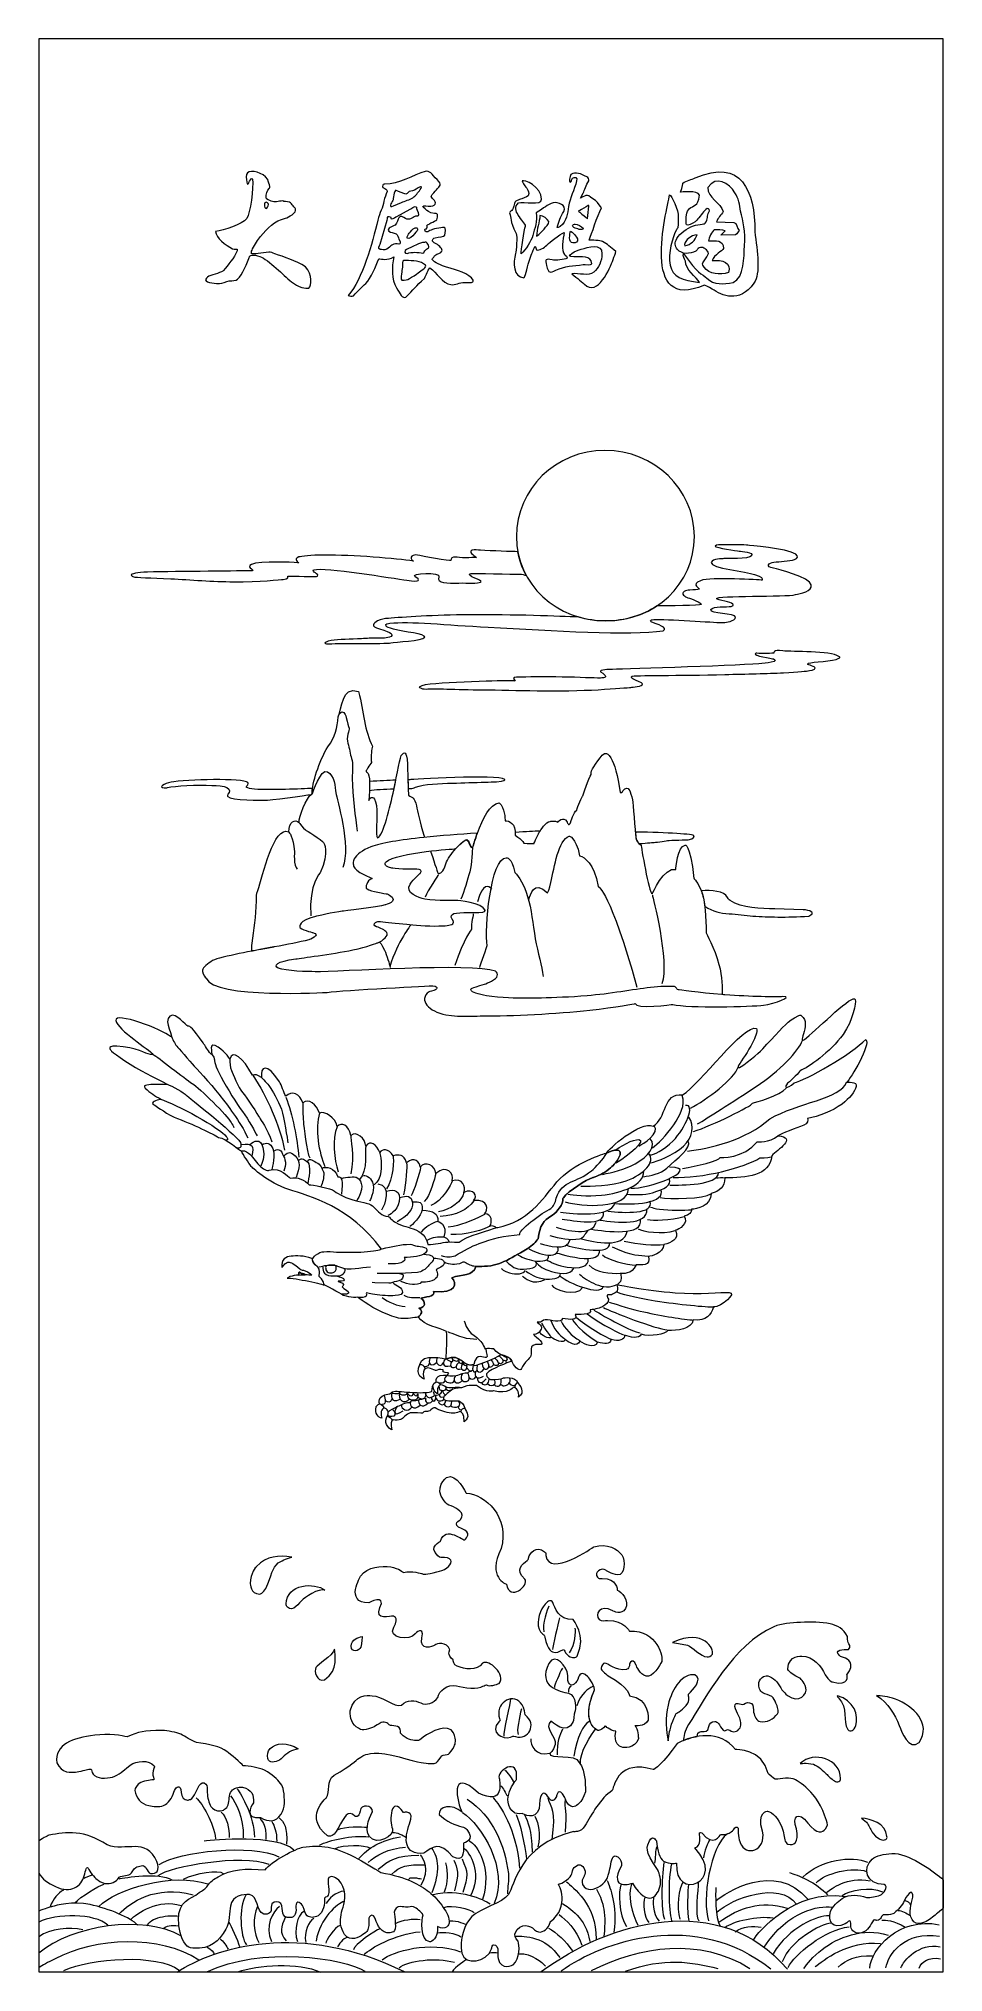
# Model space of a CAD drawing. Header units: millimetres. Extents: x -45 to 45, y -96 to 96.
import ezdxf

# ---------------------------------------------------------------- set-up
doc = ezdxf.new("R2010")
doc.units = ezdxf.units.MM
doc.header["$MEASUREMENT"] = 0
doc.layers.add('layer 1', color=7, linetype='Continuous')

msp = doc.modelspace()

# ---------------------------------------------------------------- linework, layer by layer
at = {"layer": 'layer 1', "lineweight": 5}
for points, knots in [([(-45.0688, 96.3646), (-45.0688, 96.3646), (45.0688, 96.3646), (45.0688, 96.3646), (45.0688, 96.3646), (45.0688, 96.3646), (45.0688, -96.3092), (45.0688, -96.3092), (45.0688, -96.3092), (45.0688, -96.3092), (-45.0688, -96.3092), (-45.0688, -96.3092), (-45.0688, -96.3092), (-45.0688, -96.3092), (-45.0688, 96.3646), (-45.0688, 96.3646)], [0, 0, 0, 0, 0.25, 0.25, 0.25, 0.25, 0.5, 0.5, 0.5, 0.5, 0.75, 0.75, 0.75, 0.75, 1, 1, 1, 1]), ([(-24.3025, 81.8991), (-24.4029, 82.4787), (-24.4409, 82.8155), (-24.2597, 82.9819), (-24.2597, 82.9819), (-23.8661, 83.3432), (-22.7595, 83.0165), (-22.2345, 82.3415), (-22.2345, 82.3415), (-22.2285, 82.1056), (-22.0815, 81.8469), (-22.0388, 81.6329), (-22.0388, 81.6329), (-22.0092, 81.4838), (-22.0215, 81.5249), (-22.1126, 81.4415), (-22.1126, 81.4415), (-22.2876, 81.2815), (-22.4134, 80.827), (-22.4134, 80.5306), (-22.4134, 80.5306), (-22.4134, 80.3489), (-22.0496, 80.2595), (-21.905, 80.1785), (-21.905, 80.1785), (-21.568, 79.99), (-21.1944, 80.1854), (-20.7464, 80.1854), (-20.7464, 80.1854), (-20.6285, 80.0711), (-20.331, 80.1762), (-20.083, 80.0574), (-20.083, 80.0574), (-19.9358, 79.9869), (-19.8337, 79.824), (-19.7281, 79.69), (-19.7281, 79.69), (-19.6319, 79.5681), (-19.5274, 79.4753), (-19.488, 79.3964), (-19.488, 79.3964), (-19.3002, 79.0196), (-20.2098, 78.5387), (-20.4912, 78.4755), (-20.4912, 78.4755), (-21.5527, 78.2172), (-22.3151, 77.479), (-22.9555, 76.6509), (-22.9555, 76.6509), (-23.2079, 76.3245), (-23.541, 75.8589), (-23.7534, 75.4077), (-23.7534, 75.4077), (-23.8185, 75.2696), (-23.9005, 75.0754), (-23.8784, 74.9289), (-23.8784, 74.9289), (-23.713, 74.9446), (-23.457, 74.9184), (-23.1852, 74.9442), (-23.1852, 74.9442), (-22.8598, 74.9751), (-22.4651, 75.0796), (-22.1525, 75.0858), (-22.1525, 75.0858), (-21.9212, 75.0904), (-21.7657, 75.0013), (-21.5479, 74.9274), (-21.5479, 74.9274), (-20.5915, 74.6027), (-19.4931, 74.23), (-18.4787, 73.6309), (-18.4787, 73.6309), (-17.7414, 72.8086), (-17.9228, 71.7381), (-18.1464, 71.5006), (-18.1464, 71.5006), (-18.213, 71.4779), (-18.8677, 71.4046), (-19.6912, 71.9822), (-19.6912, 71.9822), (-20.18, 72.325), (-20.6455, 72.8226), (-21.1772, 73.3015), (-21.1772, 73.3015), (-21.7612, 73.8276), (-22.4085, 74.3311), (-22.8593, 74.5825), (-22.8593, 74.5825), (-23.0834, 74.7075), (-23.4121, 74.786), (-23.652, 74.7883), (-23.652, 74.7883), (-23.8773, 74.7904), (-24.021, 74.7203), (-24.0269, 74.7053), (-24.0269, 74.7053), (-24.2797, 74.0638), (-24.7989, 72.8149), (-25.2447, 72.3811), (-25.2447, 72.3811), (-25.4312, 72.1995), (-25.7448, 72.2854), (-26.0879, 72.2142), (-26.0879, 72.2142), (-26.4103, 72.1473), (-26.7634, 71.9642), (-27.0664, 71.9486), (-27.0664, 71.9486), (-27.2776, 71.9377), (-28.4122, 72.0149), (-28.4375, 72.3141), (-28.4375, 72.3141), (-28.4477, 72.434), (-28.3365, 72.5751), (-28.1231, 72.6879), (-28.1231, 72.6879), (-27.8862, 72.8131), (-27.5382, 72.8719), (-27.2508, 72.9674), (-27.2508, 72.9674), (-26.9448, 73.0692), (-26.7052, 73.2051), (-26.666, 73.2506), (-26.666, 73.2506), (-26.2285, 73.7574), (-25.5513, 74.5471), (-25.2974, 75.22), (-25.2974, 75.22), (-25.178, 75.5366), (-25.5948, 75.3088), (-25.7662, 75.4132), (-25.7662, 75.4132), (-26.4182, 75.8107), (-27.4125, 76.4962), (-27.4479, 77.1497), (-27.4479, 77.1497), (-26.6472, 77.2986), (-24.7711, 77.8064), (-24.3375, 78.4476), (-24.3375, 78.4476), (-24.0027, 78.9427), (-23.6446, 81.5322), (-23.7526, 82.3717), (-23.7526, 82.3717), (-23.9699, 82.6639), (-24.1394, 81.6734), (-24.3025, 81.8991)], [0, 0, 0, 0, 0.02702703, 0.02702703, 0.02702703, 0.02702703, 0.05405405, 0.05405405, 0.05405405, 0.05405405, 0.08108108, 0.08108108, 0.08108108, 0.08108108, 0.10810811, 0.10810811, 0.10810811, 0.10810811, 0.13513514, 0.13513514, 0.13513514, 0.13513514, 0.16216216, 0.16216216, 0.16216216, 0.16216216, 0.18918919, 0.18918919, 0.18918919, 0.18918919, 0.21621622, 0.21621622, 0.21621622, 0.21621622, 0.24324324, 0.24324324, 0.24324324, 0.24324324, 0.27027027, 0.27027027, 0.27027027, 0.27027027, 0.2972973, 0.2972973, 0.2972973, 0.2972973, 0.32432432, 0.32432432, 0.32432432, 0.32432432, 0.35135135, 0.35135135, 0.35135135, 0.35135135, 0.37837838, 0.37837838, 0.37837838, 0.37837838, 0.40540541, 0.40540541, 0.40540541, 0.40540541, 0.43243243, 0.43243243, 0.43243243, 0.43243243, 0.45945946, 0.45945946, 0.45945946, 0.45945946, 0.48648649, 0.48648649, 0.48648649, 0.48648649, 0.51351351, 0.51351351, 0.51351351, 0.51351351, 0.54054054, 0.54054054, 0.54054054, 0.54054054, 0.56756757, 0.56756757, 0.56756757, 0.56756757, 0.59459459, 0.59459459, 0.59459459, 0.59459459, 0.62162162, 0.62162162, 0.62162162, 0.62162162, 0.64864865, 0.64864865, 0.64864865, 0.64864865, 0.67567568, 0.67567568, 0.67567568, 0.67567568, 0.7027027, 0.7027027, 0.7027027, 0.7027027, 0.72972973, 0.72972973, 0.72972973, 0.72972973, 0.75675676, 0.75675676, 0.75675676, 0.75675676, 0.78378378, 0.78378378, 0.78378378, 0.78378378, 0.81081081, 0.81081081, 0.81081081, 0.81081081, 0.83783784, 0.83783784, 0.83783784, 0.83783784, 0.86486486, 0.86486486, 0.86486486, 0.86486486, 0.89189189, 0.89189189, 0.89189189, 0.89189189, 0.91891892, 0.91891892, 0.91891892, 0.91891892, 0.94594595, 0.94594595, 0.94594595, 0.94594595, 0.97297297, 0.97297297, 0.97297297, 0.97297297, 1, 1, 1, 1]), ([(-10.5634, 81.8482), (-9.2446, 81.8719), (-7.6993, 82.7765), (-6.5432, 83.1344), (-6.5432, 83.1344), (-6.1284, 83.2629), (-5.9155, 82.8585), (-5.3681, 82.3131), (-5.3681, 82.3131), (-4.8513, 81.7981), (-5.0945, 81.7166), (-5.4378, 81.2927), (-5.4378, 81.2927), (-5.5828, 81.1138), (-5.8474, 80.9091), (-5.9665, 80.6438), (-5.9665, 80.6438), (-5.8303, 80.3645), (-5.3133, 80.0944), (-5.6574, 79.7596), (-5.6574, 79.7596), (-5.8927, 79.5305), (-7.3662, 79.938), (-6.5735, 79.393), (-6.5735, 79.393), (-6.2905, 79.1985), (-6.2376, 79.0206), (-5.6216, 78.95), (-5.6216, 78.95), (-5.4949, 78.9355), (-5.3824, 78.9798), (-5.3426, 78.8525), (-5.3426, 78.8525), (-5.285, 78.6687), (-5.3838, 78.4848), (-5.4022, 78.301), (-5.4022, 78.301), (-5.4792, 78.2133), (-5.7441, 78.1127), (-5.9812, 78.0005), (-5.9812, 78.0005), (-6.1234, 77.9332), (-6.2411, 77.8381), (-6.3431, 77.8054), (-6.3431, 77.8054), (-6.4925, 77.7575), (-6.2612, 77.6449), (-6.3845, 77.464), (-6.3845, 77.464), (-6.4405, 77.3818), (-6.5674, 77.4195), (-6.5879, 77.331), (-6.5879, 77.331), (-6.6489, 77.0681), (-6.3617, 77.022), (-6.0878, 77.2306), (-6.0878, 77.2306), (-5.8607, 77.4035), (-4.9882, 77.5369), (-4.6814, 77.5446), (-4.6814, 77.5446), (-4.4112, 77.5515), (-4.5741, 77.0309), (-4.6149, 76.7826), (-4.6149, 76.7826), (-4.65, 76.5687), (-5.2042, 76.61), (-5.5731, 76.5235), (-5.5731, 76.5235), (-5.7575, 76.4802), (-5.8099, 76.3728), (-5.8202, 76.2689), (-5.8202, 76.2689), (-5.8306, 76.1651), (-5.799, 76.0648), (-5.4725, 75.9073), (-5.4725, 75.9073), (-5.1343, 75.7442), (-4.7902, 75.4038), (-4.8825, 75.1724), (-4.8825, 75.1724), (-4.9543, 74.9923), (-5.4059, 74.9232), (-5.5836, 74.7643), (-5.5836, 74.7643), (-5.6364, 74.7172), (-5.6974, 74.6188), (-5.757, 74.5341), (-5.757, 74.5341), (-5.8713, 74.3718), (-5.942, 74.4201), (-5.7765, 74.2565), (-5.7765, 74.2565), (-5.4199, 73.9036), (-4.6766, 73.6689), (-4.2854, 73.5538), (-4.2854, 73.5538), (-3.5485, 73.3369), (-2.0944, 72.9291), (-1.7845, 72.3045), (-1.7845, 72.3045), (-1.6075, 71.9384), (-2.5149, 72.0676), (-2.6477, 72.0676), (-2.6477, 72.0676), (-3.1125, 72.0676), (-3.5551, 71.7876), (-3.9977, 71.8522), (-3.9977, 71.8522), (-4.8625, 71.9784), (-5.3988, 73.0874), (-6.0867, 73.522), (-6.0867, 73.522), (-6.3339, 73.2747), (-6.4053, 72.8518), (-6.6357, 72.4716), (-6.6357, 72.4716), (-7.4982, 71.6833), (-7.6951, 71.3526), (-8.4768, 70.6092), (-8.4768, 70.6092), (-8.8507, 70.4618), (-9.0431, 70.9067), (-9.4201, 71.5291), (-9.4201, 71.5291), (-9.9116, 72.3406), (-9.9188, 73.6101), (-9.669, 74.6209), (-9.669, 74.6209), (-10.3833, 74.1933), (-10.8675, 74.4387), (-11.1899, 74.4214), (-11.1899, 74.4214), (-11.4575, 73.6958), (-11.9493, 72.4897), (-12.4804, 71.9727), (-12.4804, 71.9727), (-12.8781, 71.5858), (-13.2509, 71.2333), (-13.7117, 70.7361), (-13.7117, 70.7361), (-13.8745, 70.6923), (-14.0903, 70.679), (-14.2178, 70.7761), (-14.2178, 70.7761), (-12.8338, 72.3928), (-11.809, 75.9549), (-11.2758, 78.2855), (-11.2758, 78.2855), (-11.1126, 78.9989), (-10.7657, 79.5359), (-10.6661, 80.1822), (-10.6661, 80.1822), (-10.6139, 80.5211), (-10.4376, 80.8368), (-10.3573, 81.142), (-10.3573, 81.142), (-10.3076, 81.331), (-10.5789, 81.4472), (-10.701, 81.4812), (-10.701, 81.4812), (-10.8571, 81.5246), (-10.8055, 81.7524), (-10.7299, 81.8265), (-10.7299, 81.8265), (-10.679, 81.8764), (-10.6309, 81.847), (-10.5634, 81.8482)], [0, 0, 0, 0, 0.02380952, 0.02380952, 0.02380952, 0.02380952, 0.04761905, 0.04761905, 0.04761905, 0.04761905, 0.07142857, 0.07142857, 0.07142857, 0.07142857, 0.0952381, 0.0952381, 0.0952381, 0.0952381, 0.11904762, 0.11904762, 0.11904762, 0.11904762, 0.14285714, 0.14285714, 0.14285714, 0.14285714, 0.16666667, 0.16666667, 0.16666667, 0.16666667, 0.19047619, 0.19047619, 0.19047619, 0.19047619, 0.21428571, 0.21428571, 0.21428571, 0.21428571, 0.23809524, 0.23809524, 0.23809524, 0.23809524, 0.26190476, 0.26190476, 0.26190476, 0.26190476, 0.28571429, 0.28571429, 0.28571429, 0.28571429, 0.30952381, 0.30952381, 0.30952381, 0.30952381, 0.33333333, 0.33333333, 0.33333333, 0.33333333, 0.35714286, 0.35714286, 0.35714286, 0.35714286, 0.38095238, 0.38095238, 0.38095238, 0.38095238, 0.4047619, 0.4047619, 0.4047619, 0.4047619, 0.42857143, 0.42857143, 0.42857143, 0.42857143, 0.45238095, 0.45238095, 0.45238095, 0.45238095, 0.47619048, 0.47619048, 0.47619048, 0.47619048, 0.5, 0.5, 0.5, 0.5, 0.52380952, 0.52380952, 0.52380952, 0.52380952, 0.54761905, 0.54761905, 0.54761905, 0.54761905, 0.57142857, 0.57142857, 0.57142857, 0.57142857, 0.5952381, 0.5952381, 0.5952381, 0.5952381, 0.61904762, 0.61904762, 0.61904762, 0.61904762, 0.64285714, 0.64285714, 0.64285714, 0.64285714, 0.66666667, 0.66666667, 0.66666667, 0.66666667, 0.69047619, 0.69047619, 0.69047619, 0.69047619, 0.71428571, 0.71428571, 0.71428571, 0.71428571, 0.73809524, 0.73809524, 0.73809524, 0.73809524, 0.76190476, 0.76190476, 0.76190476, 0.76190476, 0.78571429, 0.78571429, 0.78571429, 0.78571429, 0.80952381, 0.80952381, 0.80952381, 0.80952381, 0.83333333, 0.83333333, 0.83333333, 0.83333333, 0.85714286, 0.85714286, 0.85714286, 0.85714286, 0.88095238, 0.88095238, 0.88095238, 0.88095238, 0.9047619, 0.9047619, 0.9047619, 0.9047619, 0.92857143, 0.92857143, 0.92857143, 0.92857143, 0.95238095, 0.95238095, 0.95238095, 0.95238095, 0.97619048, 0.97619048, 0.97619048, 0.97619048, 1, 1, 1, 1]), ([(5.0413, 80.368), (5.0413, 79.6938), (3.2518, 80.1547), (2.7313, 79.9888), (2.7313, 79.9888), (2.2815, 79.6083), (2.4815, 79.174), (2.7176, 78.7857), (2.7176, 78.7857), (3.0117, 78.3021), (3.4255, 77.8854), (3.4481, 77.6818), (3.4481, 77.6818), (3.2823, 77.3292), (2.9994, 75.2023), (3.0023, 74.9094), (3.0023, 74.9094), (3.4569, 75.3518), (4.0159, 76.1673), (4.1651, 76.7578), (4.1651, 76.7578), (4.3406, 77.4525), (4.654, 78.172), (4.4942, 79.0036), (4.4942, 79.0036), (5.3059, 79.5295), (5.5784, 79.7817), (6.2042, 80.0185), (6.2042, 80.0185), (6.6352, 80.0828), (7.5938, 79.8002), (7.2486, 79.138), (7.2486, 79.138), (6.8821, 78.5429), (6.7589, 78.2177), (6.5897, 77.541), (6.5897, 77.541), (6.714, 77.5488), (6.8249, 77.5808), (6.9009, 77.6464), (6.9009, 77.6464), (7.5192, 78.1803), (7.6437, 78.9414), (7.7315, 79.6372), (7.7315, 79.6372), (7.8423, 80.5155), (8.3217, 81.266), (8.5269, 82.1891), (8.5269, 82.1891), (8.6677, 82.5591), (8.2824, 82.6018), (8.1236, 82.4612), (8.1236, 82.4612), (8.0085, 82.3185), (8.0265, 82.0208), (7.8949, 82.0526), (7.8949, 82.0526), (7.7195, 82.1022), (7.8579, 82.5988), (7.9702, 82.8208), (7.9702, 82.8208), (8.406, 83.1473), (8.9806, 82.8761), (9.5434, 82.6022), (9.5434, 82.6022), (9.6854, 82.5332), (9.799, 82.3089), (9.733, 82.1961), (9.733, 82.1961), (9.4783, 81.7613), (9.3247, 81.2483), (9.1828, 80.9792), (9.1828, 80.9792), (9.1828, 80.9792), (8.9072, 80.4567), (8.9072, 80.4567), (8.9072, 80.4567), (9.303, 80.6617), (9.3486, 80.7392), (9.6084, 80.7392), (9.6084, 80.7392), (9.7694, 80.7392), (10.0058, 80.4641), (10.4201, 80.2406), (10.4201, 80.2406), (10.6888, 79.9753), (10.921, 79.6103), (11.0225, 79.5115), (11.0225, 79.5115), (10.5432, 78.6235), (10.0527, 76.9456), (9.7696, 76.2792), (9.7696, 76.2792), (10.0562, 76.2629), (10.8786, 76.2837), (11.1238, 76.1547), (11.1238, 76.1547), (11.5607, 75.9249), (11.935, 75.5876), (12.4285, 75.1413), (12.4285, 75.1413), (12.4589, 74.9326), (12.2738, 74.6934), (12.163, 74.3554), (12.163, 74.3554), (11.8772, 73.4843), (10.6285, 70.6027), (9.3053, 71.8904), (9.3053, 71.8904), (9.2116, 71.9815), (8.5474, 72.5406), (8.0605, 72.9102), (8.0605, 72.9102), (8.7543, 73.0717), (9.6808, 72.6015), (10.2579, 73.0913), (10.2579, 73.0913), (10.7193, 73.483), (11.0589, 74.2079), (11.0589, 74.9243), (11.0589, 74.9243), (11.0589, 76.0409), (9.6733, 75.5563), (8.9806, 75.3878), (8.9806, 75.3878), (8.5692, 75.3035), (7.1187, 74.6083), (8.2661, 74.6083), (8.2661, 74.6083), (8.9373, 74.6083), (10.0414, 74.7979), (10.0414, 73.9341), (10.0414, 73.9341), (10.0414, 73.7655), (9.3269, 73.8708), (9.1754, 73.8498), (9.1754, 73.8498), (8.2012, 73.7234), (7.3352, 73.7023), (6.4693, 73.2809), (6.4693, 73.2809), (5.8847, 73.007), (5.7332, 72.9438), (5.5383, 73.7444), (5.5383, 73.7444), (5.3652, 74.4186), (5.4624, 74.4404), (6.0796, 74.3133), (6.0796, 74.3133), (6.4585, 74.2352), (7.3136, 74.3554), (7.595, 74.4818), (7.595, 74.4818), (7.7033, 74.524), (7.3469, 74.8269), (7.3136, 74.8611), (7.3136, 74.8611), (6.9845, 75.1984), (7.1741, 76.3946), (7.2878, 77.0347), (7.2878, 77.0347), (6.8244, 76.868), (5.7922, 76.0138), (5.6443, 75.8598), (5.6443, 75.8598), (5.4246, 75.631), (4.981, 75.2963), (4.613, 75.2963), (4.613, 75.2963), (4.3748, 75.2963), (4.4966, 76.1049), (4.2394, 75.3457), (4.2394, 75.3457), (4.2027, 75.2374), (3.9709, 74.7539), (3.803, 74.194), (3.803, 74.194), (3.5728, 73.4267), (3.3877, 72.5435), (3.2868, 72.5435), (3.2868, 72.5435), (2.2044, 72.5435), (2.1944, 74.0638), (2.4425, 74.9453), (2.4425, 74.9453), (2.514, 75.1992), (2.6326, 76.6898), (2.5058, 76.9441), (2.5058, 76.9441), (1.8231, 78.3126), (2.0459, 78.4649), (1.8438, 79.0045), (1.8438, 79.0045), (1.9129, 79.2214), (2.1897, 79.1471), (2.3416, 79.9288), (2.3416, 79.9288), (2.3601, 80.024), (2.3876, 80.0549), (2.421, 80.0957), (2.421, 80.0957), (2.4545, 80.1365), (2.4968, 80.1867), (2.5979, 80.2315), (2.5979, 80.2315), (2.7497, 80.2989), (2.9223, 80.3425), (3.0627, 80.4107), (3.0627, 80.4107), (3.409, 80.5792), (3.7626, 80.5553), (3.7626, 80.9346), (3.7626, 80.9346), (3.7626, 81.082), (3.5741, 81.4741), (3.4659, 81.5794), (3.4659, 81.5794), (3.3962, 81.6473), (3.0645, 82.1389), (3.1106, 82.1875), (3.1106, 82.1875), (3.2741, 82.3597), (5.0413, 81.6267), (5.0413, 80.368)], [0, 0, 0, 0, 0.01785714, 0.01785714, 0.01785714, 0.01785714, 0.03571429, 0.03571429, 0.03571429, 0.03571429, 0.05357143, 0.05357143, 0.05357143, 0.05357143, 0.07142857, 0.07142857, 0.07142857, 0.07142857, 0.08928571, 0.08928571, 0.08928571, 0.08928571, 0.10714286, 0.10714286, 0.10714286, 0.10714286, 0.125, 0.125, 0.125, 0.125, 0.14285714, 0.14285714, 0.14285714, 0.14285714, 0.16071429, 0.16071429, 0.16071429, 0.16071429, 0.17857143, 0.17857143, 0.17857143, 0.17857143, 0.19642857, 0.19642857, 0.19642857, 0.19642857, 0.21428571, 0.21428571, 0.21428571, 0.21428571, 0.23214286, 0.23214286, 0.23214286, 0.23214286, 0.25, 0.25, 0.25, 0.25, 0.26785714, 0.26785714, 0.26785714, 0.26785714, 0.28571429, 0.28571429, 0.28571429, 0.28571429, 0.30357143, 0.30357143, 0.30357143, 0.30357143, 0.32142857, 0.32142857, 0.32142857, 0.32142857, 0.33928571, 0.33928571, 0.33928571, 0.33928571, 0.35714286, 0.35714286, 0.35714286, 0.35714286, 0.375, 0.375, 0.375, 0.375, 0.39285714, 0.39285714, 0.39285714, 0.39285714, 0.41071429, 0.41071429, 0.41071429, 0.41071429, 0.42857143, 0.42857143, 0.42857143, 0.42857143, 0.44642857, 0.44642857, 0.44642857, 0.44642857, 0.46428571, 0.46428571, 0.46428571, 0.46428571, 0.48214286, 0.48214286, 0.48214286, 0.48214286, 0.5, 0.5, 0.5, 0.5, 0.51785714, 0.51785714, 0.51785714, 0.51785714, 0.53571429, 0.53571429, 0.53571429, 0.53571429, 0.55357143, 0.55357143, 0.55357143, 0.55357143, 0.57142857, 0.57142857, 0.57142857, 0.57142857, 0.58928571, 0.58928571, 0.58928571, 0.58928571, 0.60714286, 0.60714286, 0.60714286, 0.60714286, 0.625, 0.625, 0.625, 0.625, 0.64285714, 0.64285714, 0.64285714, 0.64285714, 0.66071429, 0.66071429, 0.66071429, 0.66071429, 0.67857143, 0.67857143, 0.67857143, 0.67857143, 0.69642857, 0.69642857, 0.69642857, 0.69642857, 0.71428571, 0.71428571, 0.71428571, 0.71428571, 0.73214286, 0.73214286, 0.73214286, 0.73214286, 0.75, 0.75, 0.75, 0.75, 0.76785714, 0.76785714, 0.76785714, 0.76785714, 0.78571429, 0.78571429, 0.78571429, 0.78571429, 0.80357143, 0.80357143, 0.80357143, 0.80357143, 0.82142857, 0.82142857, 0.82142857, 0.82142857, 0.83928571, 0.83928571, 0.83928571, 0.83928571, 0.85714286, 0.85714286, 0.85714286, 0.85714286, 0.875, 0.875, 0.875, 0.875, 0.89285714, 0.89285714, 0.89285714, 0.89285714, 0.91071429, 0.91071429, 0.91071429, 0.91071429, 0.92857143, 0.92857143, 0.92857143, 0.92857143, 0.94642857, 0.94642857, 0.94642857, 0.94642857, 0.96428571, 0.96428571, 0.96428571, 0.96428571, 0.98214286, 0.98214286, 0.98214286, 0.98214286, 1, 1, 1, 1]), ([(17.7978, 80.7909), (17.4775, 79.0246), (14.7886, 69.0014), (21.2714, 71.7985), (21.2714, 71.7985), (21.2714, 71.7985), (21.6422, 71.6651), (22.0482, 71.4016), (22.0482, 71.4016), (23.0098, 70.7776), (24.7262, 69.9247), (26.1926, 71.9909), (26.1926, 71.9909), (26.8932, 72.9781), (26.5287, 75.0862), (26.2909, 77.1397), (26.2909, 77.1397), (26.286, 81.1797), (24.9975, 84.5052), (20.3461, 82.4835), (20.3461, 82.4835), (19.9751, 82.3222), (19.5196, 82.209), (19.1056, 81.9762), (19.1056, 81.9762), (19.1056, 81.9762), (19.1081, 81.5956), (18.885, 81.06), (18.885, 81.06), (18.885, 81.06), (20.6353, 81.2915), (20.759, 80.7561), (20.759, 80.7561), (20.641, 79.5934), (20.1588, 79.7778), (19.7759, 79.4279), (19.7759, 79.4279), (19.481, 79.1584), (19.3783, 78.5017), (19.4618, 77.9378), (19.4618, 77.9378), (19.4826, 77.7975), (19.4632, 77.78), (19.6188, 77.7908), (19.6188, 77.7908), (19.9342, 77.8127), (20.2969, 78.0727), (20.5184, 78.2883), (20.5184, 78.2883), (20.7778, 78.5408), (21.0979, 79.0848), (21.4147, 79.3543), (21.4147, 79.3543), (21.5984, 79.5106), (21.7938, 79.4171), (21.7673, 79.2026), (21.7673, 79.2026), (21.5178, 78.8812), (21.6348, 78.4871), (21.4325, 78.1199), (21.4325, 78.1199), (21.3014, 77.8817), (21.2743, 77.9077), (21.0301, 77.8827), (21.0301, 77.8827), (20.7715, 77.8562), (20.4589, 77.8085), (20.175, 77.704), (20.175, 77.704), (19.4922, 77.4526), (18.8272, 76.9871), (18.5221, 76.4369), (18.5221, 76.4369), (18.3052, 76.0458), (18.2742, 75.6949), (18.5853, 75.3449), (18.5853, 75.3449), (19.015, 74.8617), (19.818, 74.8766), (20.4252, 75.1888), (20.4252, 75.1888), (20.5165, 75.2357), (20.5595, 75.3814), (20.645, 75.4571), (20.645, 75.4571), (20.7315, 75.5335), (21.0035, 75.5759), (21.1132, 75.5363), (21.1132, 75.5363), (21.2516, 75.4864), (21.3686, 75.4028), (21.4643, 75.3051), (21.4643, 75.3051), (21.6507, 75.1147), (21.7187, 75.0507), (21.6093, 74.8229), (21.6093, 74.8229), (21.471, 74.5346), (21.2563, 74.2859), (21.0985, 74.0358), (21.0985, 74.0358), (21.0106, 73.8964), (21.1473, 73.707), (21.2294, 73.5997), (21.2294, 73.5997), (21.7738, 72.8881), (22.7859, 72.7566), (23.6567, 73.0649), (23.6567, 73.0649), (23.9936, 74.0243), (23.0596, 74.3567), (22.0254, 74.2474), (22.0254, 74.2474), (22.2585, 74.8752), (23.0378, 75.176), (23.1718, 75.437), (23.1718, 75.437), (23.1718, 76.369), (22.3702, 76.2233), (21.6806, 76.2233), (21.6806, 76.2233), (21.6806, 76.4843), (22.0446, 77.174), (22.2361, 77.3045), (22.2361, 77.3045), (22.6, 77.3045), (23.0406, 77.3604), (23.3471, 77.2113), (23.3471, 77.2113), (23.1938, 77.0622), (22.9831, 76.913), (22.9065, 76.7639), (22.9065, 76.7639), (22.9065, 76.7639), (24.3622, 76.8198), (24.3622, 76.8198), (24.3622, 76.8198), (24.5729, 76.8944), (24.5921, 77.0994), (24.7262, 77.2299), (24.7262, 77.2299), (24.5155, 77.435), (24.5155, 78.0501), (24.209, 78.0501), (24.209, 78.0501), (24.209, 78.0501), (22.4851, 78.106), (22.4851, 78.106), (22.4851, 78.106), (22.5809, 78.5161), (22.964, 78.7957), (23.1364, 79.1313), (23.1364, 79.1313), (22.8874, 80.0074), (21.5967, 80.5107), (21.5967, 81.5173), (21.5967, 81.5173), (22.4679, 82.816), (23.6957, 81.9568), (24.3112, 81.0093), (24.3112, 81.0093), (24.6579, 80.4756), (24.7885, 79.7708), (24.8602, 79.1763), (24.8602, 79.1763), (25.1386, 78.1678), (25.3534, 77.126), (25.2603, 75.7276), (25.2603, 75.7276), (25.1855, 74.6031), (25.2873, 72.609), (24.1293, 72.0587), (24.1293, 72.0587), (23.1599, 71.9014), (22.2174, 71.7966), (21.5173, 72.478), (21.5173, 72.478), (21.0056, 72.9759), (20.5755, 72.9048), (19.1848, 74.9462), (19.1848, 74.9462), (19.0922, 74.6696), (19.2842, 74.4519), (19.3806, 74.1886), (19.3806, 74.1886), (19.3156, 73.3929), (20.4817, 72.5972), (20.786, 72.0627), (20.786, 72.0627), (19.0468, 72.3112), (18.0762, 72.5891), (17.8501, 73.7882), (17.8501, 73.7882), (17.6196, 75.0105), (18.0661, 76.5604), (18.4758, 77.3176), (18.4758, 77.3176), (18.6279, 77.4955), (18.6175, 77.5251), (18.6334, 77.7796), (18.6334, 77.7796), (18.652, 78.0751), (18.6599, 78.4686), (18.6635, 78.562), (18.6635, 78.562), (18.691, 79.2732), (17.9863, 80.7909), (17.7978, 80.7909)], [0, 0, 0, 0, 0.01923077, 0.01923077, 0.01923077, 0.01923077, 0.03846154, 0.03846154, 0.03846154, 0.03846154, 0.05769231, 0.05769231, 0.05769231, 0.05769231, 0.07692308, 0.07692308, 0.07692308, 0.07692308, 0.09615385, 0.09615385, 0.09615385, 0.09615385, 0.11538462, 0.11538462, 0.11538462, 0.11538462, 0.13461538, 0.13461538, 0.13461538, 0.13461538, 0.15384615, 0.15384615, 0.15384615, 0.15384615, 0.17307692, 0.17307692, 0.17307692, 0.17307692, 0.19230769, 0.19230769, 0.19230769, 0.19230769, 0.21153846, 0.21153846, 0.21153846, 0.21153846, 0.23076923, 0.23076923, 0.23076923, 0.23076923, 0.25, 0.25, 0.25, 0.25, 0.26923077, 0.26923077, 0.26923077, 0.26923077, 0.28846154, 0.28846154, 0.28846154, 0.28846154, 0.30769231, 0.30769231, 0.30769231, 0.30769231, 0.32692308, 0.32692308, 0.32692308, 0.32692308, 0.34615385, 0.34615385, 0.34615385, 0.34615385, 0.36538462, 0.36538462, 0.36538462, 0.36538462, 0.38461538, 0.38461538, 0.38461538, 0.38461538, 0.40384615, 0.40384615, 0.40384615, 0.40384615, 0.42307692, 0.42307692, 0.42307692, 0.42307692, 0.44230769, 0.44230769, 0.44230769, 0.44230769, 0.46153846, 0.46153846, 0.46153846, 0.46153846, 0.48076923, 0.48076923, 0.48076923, 0.48076923, 0.5, 0.5, 0.5, 0.5, 0.51923077, 0.51923077, 0.51923077, 0.51923077, 0.53846154, 0.53846154, 0.53846154, 0.53846154, 0.55769231, 0.55769231, 0.55769231, 0.55769231, 0.57692308, 0.57692308, 0.57692308, 0.57692308, 0.59615385, 0.59615385, 0.59615385, 0.59615385, 0.61538462, 0.61538462, 0.61538462, 0.61538462, 0.63461538, 0.63461538, 0.63461538, 0.63461538, 0.65384615, 0.65384615, 0.65384615, 0.65384615, 0.67307692, 0.67307692, 0.67307692, 0.67307692, 0.69230769, 0.69230769, 0.69230769, 0.69230769, 0.71153846, 0.71153846, 0.71153846, 0.71153846, 0.73076923, 0.73076923, 0.73076923, 0.73076923, 0.75, 0.75, 0.75, 0.75, 0.76923077, 0.76923077, 0.76923077, 0.76923077, 0.78846154, 0.78846154, 0.78846154, 0.78846154, 0.80769231, 0.80769231, 0.80769231, 0.80769231, 0.82692308, 0.82692308, 0.82692308, 0.82692308, 0.84615385, 0.84615385, 0.84615385, 0.84615385, 0.86538462, 0.86538462, 0.86538462, 0.86538462, 0.88461538, 0.88461538, 0.88461538, 0.88461538, 0.90384615, 0.90384615, 0.90384615, 0.90384615, 0.92307692, 0.92307692, 0.92307692, 0.92307692, 0.94230769, 0.94230769, 0.94230769, 0.94230769, 0.96153846, 0.96153846, 0.96153846, 0.96153846, 0.98076923, 0.98076923, 0.98076923, 0.98076923, 1, 1, 1, 1]), ([(-7.4587, 81.366), (-7.2212, 81.5387), (-6.6808, 81.8001), (-7.0496, 81.3177), (-7.0496, 81.3177), (-7.2693, 81.0304), (-7.5145, 80.6963), (-7.7974, 80.5127), (-7.7974, 80.5127), (-8.0963, 80.3188), (-8.5906, 80.1781), (-8.9034, 80.0473), (-8.9034, 80.0473), (-8.9034, 80.0473), (-9.7308, 79.7011), (-9.7308, 79.7011), (-9.7308, 79.7011), (-10.2548, 79.4819), (-9.9596, 79.9591), (-9.7702, 80.2509), (-9.7702, 80.2509), (-9.7502, 80.2818), (-9.752, 80.5583), (-9.6936, 80.7878), (-9.6936, 80.7878), (-9.6273, 81.0479), (-9.5109, 81.2666), (-9.5049, 81.2639), (-9.5049, 81.2639), (-9.0925, 81.0762), (-8.7349, 80.9383), (-8.4923, 80.8798), (-8.4923, 80.8798), (-8.359, 80.8476), (-8.3601, 81.0117), (-8.1406, 81.116), (-8.1406, 81.116), (-7.9699, 81.1971), (-7.6865, 81.2003), (-7.4587, 81.366)], [0, 0, 0, 0, 0.1, 0.1, 0.1, 0.1, 0.2, 0.2, 0.2, 0.2, 0.3, 0.3, 0.3, 0.3, 0.4, 0.4, 0.4, 0.4, 0.5, 0.5, 0.5, 0.5, 0.6, 0.6, 0.6, 0.6, 0.7, 0.7, 0.7, 0.7, 0.8, 0.8, 0.8, 0.8, 0.9, 0.9, 0.9, 0.9, 1, 1, 1, 1]), ([(-22.4111, 80.055), (-22.3256, 80.055), (-22.1681, 80.0069), (-22.1681, 79.834), (-22.1681, 79.834), (-22.1681, 79.661), (-22.3298, 79.4312), (-22.4154, 79.4312), (-22.4154, 79.4312), (-22.5009, 79.4312), (-22.5745, 79.6223), (-22.5745, 79.7952), (-22.5745, 79.7952), (-22.5745, 79.9682), (-22.4967, 80.055), (-22.4111, 80.055)], [0, 0, 0, 0, 0.25, 0.25, 0.25, 0.25, 0.5, 0.5, 0.5, 0.5, 0.75, 0.75, 0.75, 0.75, 1, 1, 1, 1]), ([(-10.3394, 78.2757), (-10.3394, 78.2757), (-11.0549, 75.894), (-11.0549, 75.894), (-11.0549, 75.894), (-11.1135, 75.699), (-11.2999, 75.4443), (-11.0413, 75.3627), (-11.0413, 75.3627), (-10.9239, 75.3257), (-10.6066, 75.2812), (-10.3872, 75.3719), (-10.3872, 75.3719), (-10.2112, 75.4995), (-10.0026, 75.7123), (-9.8816, 75.7935), (-9.8816, 75.7935), (-9.39, 76.1236), (-8.7675, 75.5474), (-9.1713, 76.3855), (-9.1713, 76.3855), (-9.255, 76.5593), (-9.3156, 76.8104), (-9.4601, 76.9069), (-9.4601, 76.9069), (-9.6856, 77.0573), (-10.015, 77.0206), (-10.1814, 77.1825), (-10.1814, 77.1825), (-10.4407, 77.4349), (-9.7759, 77.7108), (-9.5581, 77.7792), (-9.5581, 77.7792), (-9.3589, 77.9921), (-9.2676, 78.3438), (-9.1842, 78.5158), (-9.1842, 78.5158), (-9.0356, 78.822), (-8.7348, 78.5634), (-8.5298, 78.4445), (-8.5298, 78.4445), (-8.1355, 78.2157), (-7.8574, 78.504), (-7.5333, 78.6693), (-7.5333, 78.6693), (-7.4426, 78.7155), (-7.3491, 78.6676), (-7.2467, 78.6968), (-7.2467, 78.6968), (-7.0974, 78.7394), (-7.4105, 79.3079), (-7.4105, 79.4407), (-7.4105, 79.4407), (-7.4105, 79.8525), (-7.8883, 79.4673), (-8.0657, 79.361), (-8.0657, 79.361), (-8.0657, 79.361), (-9.3897, 78.6437), (-9.3897, 78.6437), (-9.3897, 78.6437), (-9.4857, 78.5917), (-9.6993, 78.4497), (-9.9095, 78.4107), (-9.9095, 78.4107), (-10.0526, 78.3841), (-9.8883, 78.637), (-10.1391, 78.6535), (-10.1391, 78.6535), (-10.3593, 78.6679), (-10.2866, 78.4516), (-10.3394, 78.2757)], [0, 0, 0, 0, 0.05555556, 0.05555556, 0.05555556, 0.05555556, 0.11111111, 0.11111111, 0.11111111, 0.11111111, 0.16666667, 0.16666667, 0.16666667, 0.16666667, 0.22222222, 0.22222222, 0.22222222, 0.22222222, 0.27777778, 0.27777778, 0.27777778, 0.27777778, 0.33333333, 0.33333333, 0.33333333, 0.33333333, 0.38888889, 0.38888889, 0.38888889, 0.38888889, 0.44444444, 0.44444444, 0.44444444, 0.44444444, 0.5, 0.5, 0.5, 0.5, 0.55555556, 0.55555556, 0.55555556, 0.55555556, 0.61111111, 0.61111111, 0.61111111, 0.61111111, 0.66666667, 0.66666667, 0.66666667, 0.66666667, 0.72222222, 0.72222222, 0.72222222, 0.72222222, 0.77777778, 0.77777778, 0.77777778, 0.77777778, 0.83333333, 0.83333333, 0.83333333, 0.83333333, 0.88888889, 0.88888889, 0.88888889, 0.88888889, 0.94444444, 0.94444444, 0.94444444, 0.94444444, 1, 1, 1, 1]), ([(8.843, 79.2309), (9.0546, 79.341), (9.4713, 79.5934), (9.6814, 79.7433), (9.6814, 79.7433), (9.7272, 79.7938), (9.7726, 79.7286), (9.7605, 79.66), (9.7605, 79.66), (9.6934, 79.2648), (9.6775, 78.8224), (9.5992, 78.4236), (9.5992, 78.4236), (9.4993, 78.533), (9.1229, 78.8354), (8.8451, 79.0689), (8.8451, 79.0689), (8.6961, 79.1941), (8.6895, 79.1509), (8.843, 79.2309)], [0, 0, 0, 0, 0.2, 0.2, 0.2, 0.2, 0.4, 0.4, 0.4, 0.4, 0.6, 0.6, 0.6, 0.6, 0.8, 0.8, 0.8, 0.8, 1, 1, 1, 1]), ([(-7.7484, 77.4019), (-7.9256, 77.2419), (-8.1555, 76.9538), (-8.2175, 76.8796), (-8.2175, 76.8796), (-8.3197, 76.757), (-8.5066, 76.4176), (-8.1822, 76.4512), (-8.1822, 76.4512), (-7.9721, 76.4729), (-7.6187, 76.9353), (-7.4779, 77.0724), (-7.4779, 77.0724), (-7.381, 77.1667), (-7.3282, 77.2738), (-7.3282, 77.4109), (-7.3282, 77.4109), (-7.3282, 77.4569), (-7.3521, 77.4952), (-7.3864, 77.5154), (-7.3864, 77.5154), (-7.4622, 77.5599), (-7.6792, 77.4643), (-7.7484, 77.4019)], [0, 0, 0, 0, 0.16666667, 0.16666667, 0.16666667, 0.16666667, 0.33333333, 0.33333333, 0.33333333, 0.33333333, 0.5, 0.5, 0.5, 0.5, 0.66666667, 0.66666667, 0.66666667, 0.66666667, 0.83333333, 0.83333333, 0.83333333, 0.83333333, 1, 1, 1, 1]), ([(4.8738, 78.7454), (5.1912, 78.7454), (5.6239, 78.4096), (5.7552, 78.154), (5.7552, 78.154), (5.7836, 77.8132), (5.4825, 77.6741), (5.2846, 77.387), (5.2846, 77.387), (5.2437, 77.3278), (4.8261, 76.8287), (4.5403, 76.695), (4.5403, 76.695), (4.5403, 77.3873), (4.841, 78.053), (4.8738, 78.7454)], [0, 0, 0, 0, 0.25, 0.25, 0.25, 0.25, 0.5, 0.5, 0.5, 0.5, 0.75, 0.75, 0.75, 0.75, 1, 1, 1, 1]), ([(7.9334, 77.191), (7.8448, 76.9227), (7.69, 76.0043), (8.1523, 76.013), (8.1523, 76.013), (8.5024, 76.0195), (8.662, 76.0788), (8.619, 76.4304), (8.619, 76.4304), (8.6073, 76.5261), (8.0647, 77.191), (7.9334, 77.191)], [0, 0, 0, 0, 0.33333333, 0.33333333, 0.33333333, 0.33333333, 0.66666667, 0.66666667, 0.66666667, 0.66666667, 1, 1, 1, 1]), ([(8.3931, 77.8877), (8.3058, 77.8877), (8.1474, 77.8035), (8.1351, 77.715), (8.1351, 77.715), (8.1242, 77.6369), (8.2498, 77.5555), (8.3164, 77.5255), (8.3164, 77.5255), (8.4587, 77.4616), (9.1702, 77.1527), (9.1702, 77.4723), (9.1702, 77.4723), (9.0465, 77.5962), (8.5791, 77.9303), (8.3931, 77.8877)], [0, 0, 0, 0, 0.25, 0.25, 0.25, 0.25, 0.5, 0.5, 0.5, 0.5, 0.75, 0.75, 0.75, 0.75, 1, 1, 1, 1]), ([(-8.4106, 75.3501), (-8.1967, 75.4644), (-7.8117, 75.6345), (-7.4371, 75.8282), (-7.4371, 75.8282), (-7.1809, 75.9607), (-6.8474, 76.063), (-6.6888, 76.0528), (-6.6888, 76.0528), (-6.6066, 76.0475), (-6.489, 76.122), (-6.4436, 76.0715), (-6.4436, 76.0715), (-6.3467, 75.9637), (-6.2389, 75.829), (-6.1815, 75.6584), (-6.1815, 75.6584), (-6.1334, 75.5153), (-6.2806, 75.4824), (-6.4408, 75.3697), (-6.4408, 75.3697), (-6.6992, 75.1881), (-6.6278, 74.9718), (-6.7883, 74.9928), (-6.7883, 74.9928), (-6.927, 75.0109), (-7.3893, 75.0638), (-7.5748, 75.0719), (-7.5748, 75.0719), (-7.8131, 75.0824), (-8.1676, 75.0189), (-8.3326, 74.9683), (-8.3326, 74.9683), (-8.6159, 74.8814), (-8.6935, 75.262), (-8.4106, 75.3501)], [0, 0, 0, 0, 0.11111111, 0.11111111, 0.11111111, 0.11111111, 0.22222222, 0.22222222, 0.22222222, 0.22222222, 0.33333333, 0.33333333, 0.33333333, 0.33333333, 0.44444444, 0.44444444, 0.44444444, 0.44444444, 0.55555556, 0.55555556, 0.55555556, 0.55555556, 0.66666667, 0.66666667, 0.66666667, 0.66666667, 0.77777778, 0.77777778, 0.77777778, 0.77777778, 0.88888889, 0.88888889, 0.88888889, 0.88888889, 1, 1, 1, 1]), ([(19.3199, 75.7117), (19.1572, 75.8167), (19.5057, 76.3016), (19.5513, 76.3462), (19.5513, 76.3462), (19.892, 76.68), (20.2427, 76.816), (20.5345, 76.8277), (20.5345, 76.8277), (20.3531, 76.209), (19.9296, 75.8693), (19.3199, 75.7117)], [0, 0, 0, 0, 0.33333333, 0.33333333, 0.33333333, 0.33333333, 0.66666667, 0.66666667, 0.66666667, 0.66666667, 1, 1, 1, 1]), ([(-8.4607, 74.2454), (-7.8211, 74.2474), (-6.9793, 74.2213), (-6.5312, 73.7852), (-6.5312, 73.7852), (-6.3064, 73.5665), (-6.9877, 73.2759), (-7.2445, 73.0259), (-7.2445, 73.0259), (-7.4586, 72.8176), (-7.8574, 72.6569), (-8.1332, 72.4556), (-8.1332, 72.4556), (-8.3712, 72.2818), (-8.5397, 72.3071), (-8.8715, 72.3071), (-8.8715, 72.3071), (-9.0214, 72.3071), (-8.9139, 72.9491), (-8.8994, 73.1051), (-8.8994, 73.1051), (-8.8818, 73.2929), (-8.7985, 73.5548), (-8.8073, 73.7447), (-8.8073, 73.7447), (-8.8073, 73.7447), (-8.8206, 74.0308), (-8.8206, 74.0308), (-8.8206, 74.0308), (-8.7556, 74.307), (-8.7504, 74.2445), (-8.4607, 74.2454)], [0, 0, 0, 0, 0.125, 0.125, 0.125, 0.125, 0.25, 0.25, 0.25, 0.25, 0.375, 0.375, 0.375, 0.375, 0.5, 0.5, 0.5, 0.5, 0.625, 0.625, 0.625, 0.625, 0.75, 0.75, 0.75, 0.75, 0.875, 0.875, 0.875, 0.875, 1, 1, 1, 1]), ([(11.3586, 55.3288), (16.2426, 55.3288), (20.2659, 51.4909), (20.2659, 46.7379), (20.2659, 46.7379), (20.2659, 41.9848), (16.3267, 38.3236), (11.4427, 38.3236), (11.4427, 38.3236), (6.5587, 38.3236), (2.531, 41.9848), (2.531, 46.7379), (2.531, 46.7379), (2.531, 51.4909), (6.4746, 55.3288), (11.3586, 55.3288)], [0, 0, 0, 0, 0.25, 0.25, 0.25, 0.25, 0.5, 0.5, 0.5, 0.5, 0.75, 0.75, 0.75, 0.75, 1, 1, 1, 1]), ([(-35.8551, 42.9624), (-35.8551, 42.9624), (-35.2462, 43.1891), (-34.2353, 43.2063), (-34.2353, 43.2063), (-31.1581, 43.2587), (-24.6203, 43.3041), (-23.8001, 43.3373), (-23.8001, 43.3373), (-23.387, 43.3886), (-24.8331, 43.7731), (-23.476, 44.081), (-23.476, 44.081), (-21.8525, 44.3093), (-19.1617, 44.129), (-19.1617, 44.129), (-19.1617, 44.129), (-19.1617, 44.129), (-19.7483, 44.5133), (-19.1605, 44.7028), (-19.1605, 44.7028), (-18.8873, 44.7469), (-17.937, 44.8955), (-16.6419, 44.8949), (-16.6419, 44.8949), (-13.782, 44.8936), (-9.4041, 44.5659), (-7.7269, 44.2846), (-7.7269, 44.2846), (-8.2605, 44.7042), (-7.7195, 44.9742), (-7.3393, 44.8955), (-7.3393, 44.8955), (-6.959, 44.8167), (-3.9999, 44.2448), (-3.9999, 44.3556), (-3.9999, 44.3556), (-3.9999, 44.4664), (-3.9623, 44.8135), (-3.3807, 44.6817), (-3.3807, 44.6817), (-2.7991, 44.5499), (-1.4526, 44.6662), (-1.4526, 44.6662), (-1.4526, 44.6662), (-1.753, 44.867), (-2.2827, 45.2423), (-1.8765, 45.3754), (-1.8765, 45.3754), (-1.6247, 45.458), (-1.3044, 45.3834), (-1.0459, 45.3684), (-1.0459, 45.3684), (0.018, 45.3068), (2.1711, 45.2438), (2.6698, 45.2297), (2.6698, 45.2297), (2.8281, 44.3825), (3.1178, 43.5843), (3.5176, 42.8522), (3.5176, 42.8522), (3.3372, 42.9264), (3.0915, 42.9991), (2.8302, 42.993), (2.8302, 42.993), (2.3076, 42.9809), (-1.8973, 43.0966), (-1.9892, 43.0518), (-1.9892, 43.0518), (-2.1287, 43.0379), (-2.3122, 42.9757), (-1.9008, 42.7308), (-1.9008, 42.7308), (-1.5408, 42.5165), (-1.0927, 42.4604), (-1.0049, 42.298), (-1.0049, 42.298), (-0.9851, 42.2613), (-0.988, 42.2221), (-1.0315, 42.1978), (-1.0315, 42.1978), (-1.321, 42.036), (-2.266, 42.1295), (-3.1966, 42.1081), (-3.1966, 42.1081), (-4.3197, 42.0824), (-5.4659, 42.0819), (-5.1929, 42.7105), (-5.1929, 42.7105), (-4.8853, 43.2764), (-8.2154, 43.098), (-7.5397, 42.735), (-7.5397, 42.735), (-7.0642, 42.4152), (-6.9761, 42.1703), (-8.377, 42.38), (-8.377, 42.38), (-9.7232, 42.5816), (-16.6345, 43.7375), (-17.6321, 43.4317), (-17.6321, 43.4317), (-17.7298, 43.4018), (-17.7399, 43.3882), (-17.694, 43.2997), (-17.694, 43.2997), (-17.6068, 43.1323), (-17.386, 43.102), (-17.2695, 42.9249), (-17.2695, 42.9249), (-17.2391, 42.8295), (-17.2911, 42.7569), (-17.3744, 42.7635), (-17.3744, 42.7635), (-18.1776, 42.7567), (-20.2342, 42.7947), (-20.2342, 42.7947), (-20.2342, 42.7947), (-20.2342, 42.7947), (-20.1397, 42.4732), (-20.7199, 42.4648), (-20.7199, 42.4648), (-20.9396, 42.4616), (-23.0563, 42.2172), (-25.6281, 42.2346), (-25.6281, 42.2346), (-27.6851, 42.2486), (-29.9915, 42.4328), (-31.893, 42.5312), (-31.893, 42.5312), (-33.8919, 42.6346), (-35.4391, 42.6538), (-35.5936, 42.7321), (-35.5936, 42.7321), (-35.6905, 42.7571), (-35.8659, 42.7928), (-35.8551, 42.9624)], [0, 0, 0, 0, 0.02941176, 0.02941176, 0.02941176, 0.02941176, 0.05882353, 0.05882353, 0.05882353, 0.05882353, 0.08823529, 0.08823529, 0.08823529, 0.08823529, 0.11764706, 0.11764706, 0.11764706, 0.11764706, 0.14705882, 0.14705882, 0.14705882, 0.14705882, 0.17647059, 0.17647059, 0.17647059, 0.17647059, 0.20588235, 0.20588235, 0.20588235, 0.20588235, 0.23529412, 0.23529412, 0.23529412, 0.23529412, 0.26470588, 0.26470588, 0.26470588, 0.26470588, 0.29411765, 0.29411765, 0.29411765, 0.29411765, 0.32352941, 0.32352941, 0.32352941, 0.32352941, 0.35294118, 0.35294118, 0.35294118, 0.35294118, 0.38235294, 0.38235294, 0.38235294, 0.38235294, 0.41176471, 0.41176471, 0.41176471, 0.41176471, 0.44117647, 0.44117647, 0.44117647, 0.44117647, 0.47058824, 0.47058824, 0.47058824, 0.47058824, 0.5, 0.5, 0.5, 0.5, 0.52941176, 0.52941176, 0.52941176, 0.52941176, 0.55882353, 0.55882353, 0.55882353, 0.55882353, 0.58823529, 0.58823529, 0.58823529, 0.58823529, 0.61764706, 0.61764706, 0.61764706, 0.61764706, 0.64705882, 0.64705882, 0.64705882, 0.64705882, 0.67647059, 0.67647059, 0.67647059, 0.67647059, 0.70588235, 0.70588235, 0.70588235, 0.70588235, 0.73529412, 0.73529412, 0.73529412, 0.73529412, 0.76470588, 0.76470588, 0.76470588, 0.76470588, 0.79411765, 0.79411765, 0.79411765, 0.79411765, 0.82352941, 0.82352941, 0.82352941, 0.82352941, 0.85294118, 0.85294118, 0.85294118, 0.85294118, 0.88235294, 0.88235294, 0.88235294, 0.88235294, 0.91176471, 0.91176471, 0.91176471, 0.91176471, 0.94117647, 0.94117647, 0.94117647, 0.94117647, 0.97058824, 0.97058824, 0.97058824, 0.97058824, 1, 1, 1, 1]), ([(-16.559, 36.1204), (-16.559, 36.1204), (-16.4066, 36.3138), (-15.9319, 36.3781), (-15.9319, 36.3781), (-15.1911, 36.4784), (-13.9893, 36.5176), (-12.8885, 36.5584), (-12.8885, 36.5584), (-12.3656, 36.5778), (-11.8651, 36.6289), (-11.4484, 36.6099), (-11.4484, 36.6099), (-10.9819, 36.5886), (-10.5552, 36.5951), (-10.0993, 36.7119), (-10.0993, 36.7119), (-9.6393, 36.8898), (-9.814, 37.1921), (-11.1189, 37.5361), (-11.1189, 37.5361), (-12.0668, 37.7799), (-11.688, 38.1202), (-11.3068, 38.3254), (-11.3068, 38.3254), (-10.9449, 38.5202), (-10.6323, 38.5556), (-10.2121, 38.5889), (-10.2121, 38.5889), (-8.8327, 38.6982), (-5.5952, 38.9204), (-2.1728, 38.9468), (-2.1728, 38.9468), (2.1927, 38.9805), (6.9082, 38.7802), (8.6918, 38.7273), (8.6918, 38.7273), (9.56, 38.465), (10.4847, 38.3236), (11.4427, 38.3236), (11.4427, 38.3236), (13.3499, 38.3236), (15.1129, 38.8818), (16.5537, 39.8454), (16.5537, 39.8454), (17.5539, 39.8387), (20.8825, 39.8278), (20.9346, 39.9798), (20.9346, 39.9798), (20.9959, 40.1588), (19.9544, 40.5476), (19.6058, 40.6445), (19.6058, 40.6445), (19.3117, 40.7263), (18.8859, 41.0496), (19.2429, 41.2651), (19.2429, 41.2651), (19.4252, 41.3751), (19.606, 41.3774), (19.8108, 41.3921), (19.8108, 41.3921), (20.2504, 41.4236), (20.6064, 41.4499), (20.745, 41.4948), (20.745, 41.4948), (20.9123, 41.5491), (19.8315, 41.9349), (20.8794, 42.3428), (20.8794, 42.3428), (21.9272, 42.7507), (26.7857, 42.3895), (27.0169, 42.4045), (27.0169, 42.4045), (27.0383, 42.5356), (27.0327, 42.7197), (26.262, 42.974), (26.262, 42.974), (25.4914, 43.2282), (21.8824, 43.5871), (21.9393, 44.1548), (21.9393, 44.1548), (22.1101, 44.5772), (22.9969, 44.5159), (23.2103, 44.5436), (23.2103, 44.5436), (23.4238, 44.5713), (25.6958, 44.4664), (25.9661, 44.8195), (25.9661, 44.8195), (26.2365, 45.1726), (24.9264, 45.2608), (24.7325, 45.2905), (24.7325, 45.2905), (24.5386, 45.3203), (22.3461, 45.6076), (22.352, 45.7786), (22.352, 45.7786), (22.3578, 45.9497), (22.9994, 45.9215), (22.9994, 45.9215), (22.9994, 45.9215), (22.9994, 45.9215), (25.5812, 45.9153), (25.5812, 45.884), (25.5812, 45.884), (25.5812, 45.8553), (29.4731, 45.5826), (30.3768, 44.9803), (30.3768, 44.9803), (30.6718, 44.7838), (30.5282, 44.5312), (30.2532, 44.4479), (30.2532, 44.4479), (29.7024, 44.2811), (28.7429, 44.2605), (28.1782, 44.1873), (28.1782, 44.1873), (27.9751, 44.161), (27.6812, 44.0648), (27.6386, 43.9286), (27.6386, 43.9286), (27.5721, 43.7725), (27.7463, 43.6661), (28.1582, 43.5948), (28.1582, 43.5948), (28.5701, 43.5235), (31.779, 42.6255), (31.9079, 41.9413), (31.9079, 41.9413), (32.0368, 41.2571), (30.8416, 41.086), (30.326, 40.9492), (30.326, 40.9492), (29.471, 40.7222), (22.4133, 40.8804), (22.4585, 40.5518), (22.4585, 40.5518), (22.4683, 40.4806), (22.8657, 40.4025), (23.3136, 40.3068), (23.3136, 40.3068), (24.0679, 40.1454), (24.4002, 39.8562), (23.9353, 39.7824), (23.9353, 39.7824), (23.4505, 39.7055), (22.1649, 39.8235), (21.9008, 39.4667), (21.9008, 39.4667), (21.7485, 38.9649), (24.3616, 39.1702), (24.3616, 38.7026), (24.3616, 38.7026), (24.3616, 38.5017), (24.1063, 38.3703), (23.8151, 38.2857), (23.8151, 38.2857), (23.3238, 38.1431), (22.9931, 38.1434), (22.5093, 38.1767), (22.5093, 38.1767), (20.961, 38.2835), (16.1067, 38.6034), (15.9632, 38.4289), (15.9632, 38.4289), (15.8714, 38.3994), (15.8754, 38.254), (15.9618, 38.2251), (15.9618, 38.2251), (16.5274, 38.036), (17.7398, 37.6292), (17.1503, 37.3601), (17.1503, 37.3601), (13.8258, 36.8567), (6.2436, 37.3616), (-0.286, 37.7055), (-0.286, 37.7055), (-4.4269, 37.9236), (-8.1381, 38.3139), (-10.0792, 38.0985), (-10.0792, 38.0985), (-10.224, 38.0824), (-10.5906, 38.065), (-10.4549, 37.8168), (-10.4549, 37.8168), (-10.4028, 37.7215), (-10.2047, 37.6403), (-9.7066, 37.5073), (-9.7066, 37.5073), (-8.7123, 37.242), (-6.433, 37.0346), (-6.6016, 36.6991), (-6.6016, 36.6991), (-6.7701, 36.3636), (-9.6126, 36.2219), (-9.9881, 36.1399), (-9.9881, 36.1399), (-10.3635, 36.0578), (-15.8725, 36.0847), (-16.2044, 36.0524), (-16.2044, 36.0524), (-16.5363, 36.0201), (-16.559, 36.1204), (-16.559, 36.1204)], [0, 0, 0, 0, 0.01960784, 0.01960784, 0.01960784, 0.01960784, 0.03921569, 0.03921569, 0.03921569, 0.03921569, 0.05882353, 0.05882353, 0.05882353, 0.05882353, 0.07843137, 0.07843137, 0.07843137, 0.07843137, 0.09803922, 0.09803922, 0.09803922, 0.09803922, 0.11764706, 0.11764706, 0.11764706, 0.11764706, 0.1372549, 0.1372549, 0.1372549, 0.1372549, 0.15686275, 0.15686275, 0.15686275, 0.15686275, 0.17647059, 0.17647059, 0.17647059, 0.17647059, 0.19607843, 0.19607843, 0.19607843, 0.19607843, 0.21568627, 0.21568627, 0.21568627, 0.21568627, 0.23529412, 0.23529412, 0.23529412, 0.23529412, 0.25490196, 0.25490196, 0.25490196, 0.25490196, 0.2745098, 0.2745098, 0.2745098, 0.2745098, 0.29411765, 0.29411765, 0.29411765, 0.29411765, 0.31372549, 0.31372549, 0.31372549, 0.31372549, 0.33333333, 0.33333333, 0.33333333, 0.33333333, 0.35294118, 0.35294118, 0.35294118, 0.35294118, 0.37254902, 0.37254902, 0.37254902, 0.37254902, 0.39215686, 0.39215686, 0.39215686, 0.39215686, 0.41176471, 0.41176471, 0.41176471, 0.41176471, 0.43137255, 0.43137255, 0.43137255, 0.43137255, 0.45098039, 0.45098039, 0.45098039, 0.45098039, 0.47058824, 0.47058824, 0.47058824, 0.47058824, 0.49019608, 0.49019608, 0.49019608, 0.49019608, 0.50980392, 0.50980392, 0.50980392, 0.50980392, 0.52941176, 0.52941176, 0.52941176, 0.52941176, 0.54901961, 0.54901961, 0.54901961, 0.54901961, 0.56862745, 0.56862745, 0.56862745, 0.56862745, 0.58823529, 0.58823529, 0.58823529, 0.58823529, 0.60784314, 0.60784314, 0.60784314, 0.60784314, 0.62745098, 0.62745098, 0.62745098, 0.62745098, 0.64705882, 0.64705882, 0.64705882, 0.64705882, 0.66666667, 0.66666667, 0.66666667, 0.66666667, 0.68627451, 0.68627451, 0.68627451, 0.68627451, 0.70588235, 0.70588235, 0.70588235, 0.70588235, 0.7254902, 0.7254902, 0.7254902, 0.7254902, 0.74509804, 0.74509804, 0.74509804, 0.74509804, 0.76470588, 0.76470588, 0.76470588, 0.76470588, 0.78431373, 0.78431373, 0.78431373, 0.78431373, 0.80392157, 0.80392157, 0.80392157, 0.80392157, 0.82352941, 0.82352941, 0.82352941, 0.82352941, 0.84313725, 0.84313725, 0.84313725, 0.84313725, 0.8627451, 0.8627451, 0.8627451, 0.8627451, 0.88235294, 0.88235294, 0.88235294, 0.88235294, 0.90196078, 0.90196078, 0.90196078, 0.90196078, 0.92156863, 0.92156863, 0.92156863, 0.92156863, 0.94117647, 0.94117647, 0.94117647, 0.94117647, 0.96078431, 0.96078431, 0.96078431, 0.96078431, 0.98039216, 0.98039216, 0.98039216, 0.98039216, 1, 1, 1, 1]), ([(-7.1662, 31.7318), (-7.1615, 31.7318), (-6.8418, 31.9506), (-6.0598, 32.0245), (-6.0598, 32.0245), (-4.654, 32.1573), (-2.3259, 32.2369), (-0.4656, 32.3145), (-0.4656, 32.3145), (1.0757, 32.3788), (2.2788, 32.365), (2.4166, 32.3385), (2.4166, 32.3385), (2.2304, 32.5523), (2.0842, 32.7115), (2.5324, 32.7204), (2.5324, 32.7204), (2.9054, 32.7176), (4.6486, 32.7787), (6.4541, 32.7532), (6.4541, 32.7532), (8.1347, 32.7294), (9.8693, 32.65), (10.6031, 32.6417), (10.6031, 32.6417), (10.7912, 32.6396), (11.0174, 32.6349), (11.2037, 32.6647), (11.2037, 32.6647), (11.4643, 32.7063), (11.6049, 32.8455), (10.9212, 33.2517), (10.9212, 33.2517), (10.7043, 33.4703), (11.9224, 33.5161), (11.9597, 33.498), (11.9597, 33.498), (11.9927, 33.4819), (23.9558, 33.8487), (26.6889, 34.0672), (26.6889, 34.0672), (27.0791, 34.0983), (27.5369, 34.1436), (27.9206, 34.2066), (27.9206, 34.2066), (28.4443, 34.2927), (28.4176, 34.4503), (28.1408, 34.5496), (28.1408, 34.5496), (28.1165, 34.5583), (25.9722, 34.8884), (26.3606, 35.0898), (26.3606, 35.0898), (26.3909, 35.1024), (26.4468, 35.1096), (26.4983, 35.1069), (26.4983, 35.1069), (26.9398, 35.0836), (28.1689, 35.0893), (28.1828, 35.1232), (28.1828, 35.1232), (28.1975, 35.1591), (28.0878, 35.4645), (29.0756, 35.3498), (29.0756, 35.3498), (30.0094, 35.2412), (33.8314, 35.3719), (34.6608, 34.8008), (34.6608, 34.8008), (34.7852, 34.7152), (34.8063, 34.6906), (34.673, 34.6075), (34.673, 34.6075), (34.1072, 34.2546), (32.0025, 34.2836), (31.6502, 34.115), (31.6502, 34.115), (31.298, 33.9465), (32.1791, 33.8725), (32.2842, 33.6681), (32.2842, 33.6681), (32.3892, 33.4637), (31.6353, 33.3651), (31.6091, 33.3505), (31.6091, 33.3505), (31.6029, 33.3471), (30.6141, 33.2405), (29.1325, 33.1676), (29.1325, 33.1676), (27.5692, 33.0907), (25.4552, 33.0459), (23.297, 32.9915), (23.297, 32.9915), (18.8224, 32.8788), (14.1297, 32.9037), (14.0372, 32.8237), (14.0372, 32.8237), (13.8579, 32.6686), (14.124, 32.5236), (14.9845, 32.1746), (14.9845, 32.1746), (15.4725, 31.8654), (14.2966, 31.743), (14.0177, 31.7172), (14.0177, 31.7172), (13.8928, 31.7056), (9.8023, 31.303), (5.2915, 31.3596), (5.2915, 31.3596), (3.4252, 31.383), (1.5079, 31.4439), (-0.251, 31.4568), (-0.251, 31.4568), (-3.0646, 31.4775), (-5.4323, 31.6122), (-6.3064, 31.5461), (-6.3064, 31.5461), (-6.4795, 31.533), (-6.8174, 31.5471), (-6.954, 31.6143), (-6.954, 31.6143), (-7.0874, 31.6798), (-7.1662, 31.7318), (-7.1662, 31.7318)], [0, 0, 0, 0, 0.03225806, 0.03225806, 0.03225806, 0.03225806, 0.06451613, 0.06451613, 0.06451613, 0.06451613, 0.09677419, 0.09677419, 0.09677419, 0.09677419, 0.12903226, 0.12903226, 0.12903226, 0.12903226, 0.16129032, 0.16129032, 0.16129032, 0.16129032, 0.19354839, 0.19354839, 0.19354839, 0.19354839, 0.22580645, 0.22580645, 0.22580645, 0.22580645, 0.25806452, 0.25806452, 0.25806452, 0.25806452, 0.29032258, 0.29032258, 0.29032258, 0.29032258, 0.32258065, 0.32258065, 0.32258065, 0.32258065, 0.35483871, 0.35483871, 0.35483871, 0.35483871, 0.38709677, 0.38709677, 0.38709677, 0.38709677, 0.41935484, 0.41935484, 0.41935484, 0.41935484, 0.4516129, 0.4516129, 0.4516129, 0.4516129, 0.48387097, 0.48387097, 0.48387097, 0.48387097, 0.51612903, 0.51612903, 0.51612903, 0.51612903, 0.5483871, 0.5483871, 0.5483871, 0.5483871, 0.58064516, 0.58064516, 0.58064516, 0.58064516, 0.61290323, 0.61290323, 0.61290323, 0.61290323, 0.64516129, 0.64516129, 0.64516129, 0.64516129, 0.67741935, 0.67741935, 0.67741935, 0.67741935, 0.70967742, 0.70967742, 0.70967742, 0.70967742, 0.74193548, 0.74193548, 0.74193548, 0.74193548, 0.77419355, 0.77419355, 0.77419355, 0.77419355, 0.80645161, 0.80645161, 0.80645161, 0.80645161, 0.83870968, 0.83870968, 0.83870968, 0.83870968, 0.87096774, 0.87096774, 0.87096774, 0.87096774, 0.90322581, 0.90322581, 0.90322581, 0.90322581, 0.93548387, 0.93548387, 0.93548387, 0.93548387, 0.96774194, 0.96774194, 0.96774194, 0.96774194, 1, 1, 1, 1]), ([(-23.8151, 5.4339), (-23.8268, 5.6149), (-23.8356, 5.903), (-23.805, 6.197), (-23.805, 6.197), (-23.6618, 7.5753), (-23.3892, 8.8588), (-23.3762, 10.4234), (-23.3762, 10.4234), (-23.3723, 10.8998), (-23.3865, 11.0347), (-23.2338, 11.463), (-23.2338, 11.463), (-22.7378, 12.8541), (-21.6391, 18.0317), (-20.1532, 17.2979), (-20.1532, 17.2979), (-20.1493, 18.3579), (-19.5016, 18.6145), (-19.1295, 18.2405), (-19.1295, 18.2405), (-19.1354, 18.7602), (-18.4552, 20.7376), (-17.8338, 21.1098), (-17.8338, 21.1098), (-17.8334, 22.1206), (-17.1268, 24.3222), (-16.2649, 25.789), (-16.2649, 25.789), (-15.4953, 26.7303), (-15.3201, 27.704), (-15.2408, 28.775), (-15.2408, 28.775), (-14.8474, 29.5472), (-14.9021, 31.8782), (-13.2086, 31.2965), (-13.2086, 31.2965), (-12.643, 29.2405), (-12.6282, 27.3407), (-11.7953, 25.8428), (-11.7953, 25.8428), (-11.8759, 25.5923), (-12.001, 24.8287), (-11.9378, 24.3864), (-11.9378, 24.3864), (-11.916, 24.2339), (-11.8734, 24.254), (-11.9716, 24.1368), (-11.9716, 24.1368), (-12.1396, 23.9365), (-12.2395, 23.7781), (-12.3721, 23.5057), (-12.3721, 23.5057), (-12.4478, 23.35), (-12.5122, 23.3206), (-12.3646, 23.2404), (-12.3646, 23.2404), (-11.9873, 23.0354), (-12.0919, 21.6497), (-12.1835, 20.4254), (-12.1835, 20.4254), (-12.0666, 20.7285), (-11.582, 21.1282), (-11.425, 19.9347), (-11.425, 19.9347), (-11.2681, 18.7412), (-11.5568, 16.8367), (-11.3033, 16.7134), (-11.3033, 16.7134), (-10.7121, 16.8934), (-10.0539, 19.8502), (-9.6917, 21.4714), (-9.6917, 21.4714), (-9.3295, 23.0927), (-9.0715, 24.9304), (-8.8623, 25.01), (-8.8623, 25.01), (-8.7, 25.1747), (-8.3728, 25.5444), (-8.3312, 24.0667), (-8.3312, 24.0667), (-8.2883, 22.5466), (-8.232, 21.3516), (-8.2259, 20.9663), (-8.2259, 20.9663), (-7.7964, 20.6663), (-7.63, 20.7877), (-7.4325, 19.8889), (-7.4325, 19.8889), (-7.3223, 19.4368), (-7.0593, 18.1874), (-6.6898, 16.9663)], [0, 0, 0, 0, 0.04347826, 0.04347826, 0.04347826, 0.04347826, 0.08695652, 0.08695652, 0.08695652, 0.08695652, 0.13043478, 0.13043478, 0.13043478, 0.13043478, 0.17391304, 0.17391304, 0.17391304, 0.17391304, 0.2173913, 0.2173913, 0.2173913, 0.2173913, 0.26086957, 0.26086957, 0.26086957, 0.26086957, 0.30434783, 0.30434783, 0.30434783, 0.30434783, 0.34782609, 0.34782609, 0.34782609, 0.34782609, 0.39130435, 0.39130435, 0.39130435, 0.39130435, 0.43478261, 0.43478261, 0.43478261, 0.43478261, 0.47826087, 0.47826087, 0.47826087, 0.47826087, 0.52173913, 0.52173913, 0.52173913, 0.52173913, 0.56521739, 0.56521739, 0.56521739, 0.56521739, 0.60869565, 0.60869565, 0.60869565, 0.60869565, 0.65217391, 0.65217391, 0.65217391, 0.65217391, 0.69565217, 0.69565217, 0.69565217, 0.69565217, 0.73913043, 0.73913043, 0.73913043, 0.73913043, 0.7826087, 0.7826087, 0.7826087, 0.7826087, 0.82608696, 0.82608696, 0.82608696, 0.82608696, 0.86956522, 0.86956522, 0.86956522, 0.86956522, 0.91304348, 0.91304348, 0.91304348, 0.91304348, 0.95652174, 0.95652174, 0.95652174, 0.95652174, 1, 1, 1, 1]), ([(-15.0859, 29.1196), (-14.776, 29.4427), (-14.5326, 29.1627), (-14.4219, 28.6888), (-14.4219, 28.6888), (-14.3113, 28.215), (-14.1878, 27.7942), (-14.1451, 27.628), (-14.1451, 27.628), (-14.1024, 27.4618), (-14.4439, 26.7002), (-14.2731, 26.1463), (-14.2731, 26.1463), (-14.1024, 25.5924), (-14.0282, 25.0473), (-13.8888, 24.6206), (-13.8888, 24.6206), (-13.7079, 24.0675), (-13.8268, 23.381), (-13.8274, 22.6364), (-13.8274, 22.6364), (-13.829, 20.8727), (-13.4903, 18.6966), (-13.3314, 17.3654)], [0, 0, 0, 0, 0.16666667, 0.16666667, 0.16666667, 0.16666667, 0.33333333, 0.33333333, 0.33333333, 0.33333333, 0.5, 0.5, 0.5, 0.5, 0.66666667, 0.66666667, 0.66666667, 0.66666667, 0.83333333, 0.83333333, 0.83333333, 0.83333333, 1, 1, 1, 1]), ([(-5.9845, 15.2817), (-5.5658, 14.0808), (-5.3166, 13.0973), (-5.2093, 13.1437), (-5.2093, 13.1437), (-5.102, 13.1901), (-4.7321, 13.2267), (-4.487, 14.1364), (-4.487, 14.1364), (-4.3688, 14.5748), (-3.9425, 15.1565), (-3.5031, 15.6372), (-3.5031, 15.6372), (-3.4651, 15.6766), (-3.4543, 15.6875), (-3.4403, 15.705), (-3.4403, 15.705), (-2.9883, 16.1885), (-2.5372, 16.5531), (-2.4069, 16.5339), (-2.4069, 16.5339), (-2.1439, 16.4951), (-2.1537, 15.8062), (-1.8031, 15.7209), (-1.8031, 15.7209), (-1.7516, 15.9125), (-1.6934, 16.1185), (-1.6288, 16.3329), (-1.6288, 16.3329), (-1.5885, 16.4383), (-1.4022, 17.0152), (-1.3484, 17.1902), (-1.3484, 17.1902), (-0.8421, 18.6154), (-0.0969, 20.0889), (0.8182, 20.2026), (0.8182, 20.2026), (1.3892, 19.7245), (1.4025, 18.6131), (1.4025, 18.3934), (1.4025, 18.3934), (1.761, 18.4451), (2.5445, 18.1608), (2.3984, 16.9718), (2.3984, 16.9718), (2.8042, 16.6632), (2.9896, 16.6366), (3.2748, 16.1835), (3.2748, 16.1835), (3.7149, 16.1287), (4.1242, 16.124), (4.2949, 16.1516), (4.2949, 16.1516), (4.2949, 16.1516), (4.7594, 17.2403), (4.8637, 17.3418), (4.8637, 17.3418), (4.8637, 17.3418), (5.5161, 18.3995), (5.8875, 18.3479), (5.8875, 18.3479), (5.8875, 18.3479), (6.4313, 18.4705), (6.6501, 18.2575), (6.6501, 18.2575), (6.6501, 18.2575), (7.1873, 18.9674), (7.5653, 18.3285), (7.5653, 18.3285), (7.5653, 18.3285), (7.7311, 17.709), (7.9565, 18.2898), (7.9565, 18.2898), (7.9565, 18.2898), (8.2068, 19.2402), (8.5553, 19.4825), (8.5553, 19.4825), (8.5668, 19.7828), (9.1528, 20.9037), (9.1443, 20.913), (9.1443, 20.913), (9.1359, 20.9222), (9.7834, 22.6963), (9.9659, 23.0355), (9.9659, 23.0355), (9.9659, 23.0355), (9.994, 23.4028), (10.0747, 23.5232), (10.0747, 23.5232), (10.0747, 23.5232), (11.0903, 25.272), (11.4705, 25.1311), (11.4705, 25.1311), (11.4705, 25.1311), (11.7336, 25.0634), (11.9501, 24.6732), (11.9501, 24.6732), (12.2665, 24.103), (12.6598, 22.9538), (12.8568, 21.2286), (12.8568, 21.2286), (12.8568, 21.2286), (13.0249, 21.1761), (13.0877, 21.309), (13.0877, 21.309), (13.2177, 21.584), (13.6511, 21.8671), (13.8198, 21.393), (13.8198, 21.393), (13.8198, 21.393), (14.0399, 20.8488), (14.1063, 20.5042), (14.1063, 20.5042), (14.1727, 20.1596), (14.3276, 17.5103), (14.4604, 16.6057), (14.4604, 16.6057), (14.4604, 16.6057), (14.6153, 16.1553), (14.9533, 15.985), (14.9533, 15.985), (14.9533, 15.985), (15.7139, 11.1314), (16.0791, 11.1314), (16.0791, 11.1314), (16.0791, 11.1314), (17.2286, 13.8459), (18.4086, 13.57), (18.4086, 13.57), (18.4086, 13.57), (18.5964, 15.9294), (19.3346, 15.975), (19.3346, 15.975), (19.3346, 15.975), (19.805, 16.3009), (20.2177, 12.6728), (20.2177, 12.6728), (20.2177, 12.6728), (20.667, 12.2062), (20.9625, 11.3993), (20.9625, 11.3993), (21.3424, 10.3619), (21.447, 8.7485), (21.4275, 7.2278), (21.4275, 7.2278), (21.4275, 7.2278), (22.2617, 5.7256), (22.715, 4.0906), (22.715, 4.0906), (23.0402, 2.9177), (23.064, 1.6144), (23.0407, 1.1002)], [0, 0, 0, 0, 0.02631579, 0.02631579, 0.02631579, 0.02631579, 0.05263158, 0.05263158, 0.05263158, 0.05263158, 0.07894737, 0.07894737, 0.07894737, 0.07894737, 0.10526316, 0.10526316, 0.10526316, 0.10526316, 0.13157895, 0.13157895, 0.13157895, 0.13157895, 0.15789474, 0.15789474, 0.15789474, 0.15789474, 0.18421053, 0.18421053, 0.18421053, 0.18421053, 0.21052632, 0.21052632, 0.21052632, 0.21052632, 0.23684211, 0.23684211, 0.23684211, 0.23684211, 0.26315789, 0.26315789, 0.26315789, 0.26315789, 0.28947368, 0.28947368, 0.28947368, 0.28947368, 0.31578947, 0.31578947, 0.31578947, 0.31578947, 0.34210526, 0.34210526, 0.34210526, 0.34210526, 0.36842105, 0.36842105, 0.36842105, 0.36842105, 0.39473684, 0.39473684, 0.39473684, 0.39473684, 0.42105263, 0.42105263, 0.42105263, 0.42105263, 0.44736842, 0.44736842, 0.44736842, 0.44736842, 0.47368421, 0.47368421, 0.47368421, 0.47368421, 0.5, 0.5, 0.5, 0.5, 0.52631579, 0.52631579, 0.52631579, 0.52631579, 0.55263158, 0.55263158, 0.55263158, 0.55263158, 0.57894737, 0.57894737, 0.57894737, 0.57894737, 0.60526316, 0.60526316, 0.60526316, 0.60526316, 0.63157895, 0.63157895, 0.63157895, 0.63157895, 0.65789474, 0.65789474, 0.65789474, 0.65789474, 0.68421053, 0.68421053, 0.68421053, 0.68421053, 0.71052632, 0.71052632, 0.71052632, 0.71052632, 0.73684211, 0.73684211, 0.73684211, 0.73684211, 0.76315789, 0.76315789, 0.76315789, 0.76315789, 0.78947368, 0.78947368, 0.78947368, 0.78947368, 0.81578947, 0.81578947, 0.81578947, 0.81578947, 0.84210526, 0.84210526, 0.84210526, 0.84210526, 0.86842105, 0.86842105, 0.86842105, 0.86842105, 0.89473684, 0.89473684, 0.89473684, 0.89473684, 0.92105263, 0.92105263, 0.92105263, 0.92105263, 0.94736842, 0.94736842, 0.94736842, 0.94736842, 0.97368421, 0.97368421, 0.97368421, 0.97368421, 1, 1, 1, 1]), ([(-17.7993, 21.1331), (-17.7329, 21.146), (-17.0158, 23.6531), (-16.2987, 23.3042), (-16.2987, 23.3042), (-15.5816, 22.9553), (-15.5406, 21.7435), (-15.4576, 21.1944), (-15.4576, 21.1944), (-15.3746, 20.6453), (-13.9286, 15.8746), (-14.7655, 13.7414)], [0, 0, 0, 0, 0.33333333, 0.33333333, 0.33333333, 0.33333333, 0.66666667, 0.66666667, 0.66666667, 0.66666667, 1, 1, 1, 1]), ([(-31.6107, 22.3032), (-29.4732, 22.5483), (-23.9997, 22.6876), (-24.1907, 22.1167), (-24.1907, 22.1167), (-24.2022, 21.9734), (-24.4535, 21.7843), (-24.3537, 21.7386), (-24.3537, 21.7386), (-24.2402, 21.6759), (-23.9798, 21.5777), (-23.5637, 21.5516), (-23.5637, 21.5516), (-21.9738, 21.4517), (-18.8611, 21.585), (-17.7874, 21.6407), (-17.7874, 21.6407), (-17.8176, 21.4412), (-17.8337, 21.262), (-17.8338, 21.1098), (-17.8338, 21.1098), (-17.8659, 21.0906), (-17.8982, 21.0669), (-17.9306, 21.0395), (-17.9306, 21.0395), (-18.4472, 20.961), (-22.1395, 20.4051), (-22.5954, 20.4744), (-22.5954, 20.4744), (-22.5954, 20.4744), (-25.9999, 20.3865), (-26.2274, 20.8294), (-26.2274, 20.8294), (-26.2274, 20.8294), (-26.3267, 20.9857), (-26.0848, 21.2368), (-26.0848, 21.2368), (-25.9755, 21.4329), (-26.1612, 21.7129), (-26.5797, 21.8248), (-26.5797, 21.8248), (-27.101, 21.9642), (-27.7971, 21.9423), (-27.827, 21.9437), (-27.827, 21.9437), (-29.2584, 22.0083), (-31.5029, 21.9117), (-32.2314, 21.7118), (-32.2314, 21.7118), (-32.2314, 21.7118), (-32.552, 21.6556), (-32.7309, 21.7221), (-32.7309, 21.7221), (-33.087, 21.8542), (-32.3444, 22.2191), (-31.6107, 22.3032)], [0, 0, 0, 0, 0.07142857, 0.07142857, 0.07142857, 0.07142857, 0.14285714, 0.14285714, 0.14285714, 0.14285714, 0.21428571, 0.21428571, 0.21428571, 0.21428571, 0.28571429, 0.28571429, 0.28571429, 0.28571429, 0.35714286, 0.35714286, 0.35714286, 0.35714286, 0.42857143, 0.42857143, 0.42857143, 0.42857143, 0.5, 0.5, 0.5, 0.5, 0.57142857, 0.57142857, 0.57142857, 0.57142857, 0.64285714, 0.64285714, 0.64285714, 0.64285714, 0.71428571, 0.71428571, 0.71428571, 0.71428571, 0.78571429, 0.78571429, 0.78571429, 0.78571429, 0.85714286, 0.85714286, 0.85714286, 0.85714286, 0.92857143, 0.92857143, 0.92857143, 0.92857143, 1, 1, 1, 1]), ([(-12.1011, 22.3204), (-11.1343, 22.3913), (-10.207, 22.4351), (-9.485, 22.462), (-9.485, 22.462), (-9.5421, 22.1739), (-9.602, 21.8802), (-9.6652, 21.5917), (-9.6652, 21.5917), (-10.5923, 21.5599), (-11.6128, 21.5121), (-12.1153, 21.4456), (-12.1153, 21.4456), (-12.0995, 21.7589), (-12.0919, 22.0582), (-12.1011, 22.3204)], [0, 0, 0, 0, 0.25, 0.25, 0.25, 0.25, 0.5, 0.5, 0.5, 0.5, 0.75, 0.75, 0.75, 0.75, 1, 1, 1, 1]), ([(-8.2799, 22.4983), (-8.179, 22.5006), (-8.11, 22.5021), (-8.0789, 22.503), (-8.0789, 22.503), (-8.0789, 22.503), (0.7023, 23.0751), (1.3723, 22.5288), (1.3723, 22.5288), (1.3723, 22.5288), (1.4049, 22.3308), (0.5468, 22.301), (0.5468, 22.301), (0.2049, 22.2891), (-0.1739, 22.2803), (-0.5605, 22.2677), (-0.5605, 22.2677), (-1.6644, 22.232), (-2.739, 22.1875), (-3.8449, 22.1683), (-3.8449, 22.1683), (-5.0731, 22.1469), (-6.7001, 22.0578), (-7.5119, 21.7552), (-7.5119, 21.7552), (-7.7671, 21.6601), (-7.7565, 21.6422), (-8.0457, 21.6361), (-8.0457, 21.6361), (-8.1052, 21.6349), (-8.173, 21.6334), (-8.2475, 21.6317), (-8.2475, 21.6317), (-8.2566, 21.8752), (-8.2679, 22.1675), (-8.2799, 22.4983)], [0, 0, 0, 0, 0.11111111, 0.11111111, 0.11111111, 0.11111111, 0.22222222, 0.22222222, 0.22222222, 0.22222222, 0.33333333, 0.33333333, 0.33333333, 0.33333333, 0.44444444, 0.44444444, 0.44444444, 0.44444444, 0.55555556, 0.55555556, 0.55555556, 0.55555556, 0.66666667, 0.66666667, 0.66666667, 0.66666667, 0.77777778, 0.77777778, 0.77777778, 0.77777778, 0.88888889, 0.88888889, 0.88888889, 0.88888889, 1, 1, 1, 1]), ([(-19.1334, 18.2382), (-19.1334, 18.2382), (-18.6849, 17.6291), (-18.4857, 17.5027), (-18.4857, 17.5027), (-18.4857, 17.5027), (-16.8404, 16.4829), (-16.6759, 16.2301), (-16.6759, 16.2301), (-16.6759, 16.2301), (-16.0818, 15.3564), (-17.0114, 13.2241), (-17.0114, 13.2241), (-17.0114, 13.2241), (-18.1401, 12.1903), (-17.963, 8.9379)], [0, 0, 0, 0, 0.25, 0.25, 0.25, 0.25, 0.5, 0.5, 0.5, 0.5, 0.75, 0.75, 0.75, 0.75, 1, 1, 1, 1]), ([(2.4162, 17.2474), (3.4878, 17.3237), (4.3312, 17.3777), (4.8799, 17.3675), (4.8799, 17.3675), (4.8694, 17.351), (4.8637, 17.3418), (4.8637, 17.3418), (4.8637, 17.3418), (4.7594, 17.2403), (4.2949, 16.1516), (4.2949, 16.1516), (4.2949, 16.1516), (4.1242, 16.124), (3.7149, 16.1287), (3.2748, 16.1835), (3.2748, 16.1835), (2.9896, 16.6366), (2.8042, 16.6632), (2.3984, 16.9718), (2.3984, 16.9718), (2.4105, 17.0698), (2.416, 17.1614), (2.4162, 17.2474)], [0, 0, 0, 0, 0.16666667, 0.16666667, 0.16666667, 0.16666667, 0.33333333, 0.33333333, 0.33333333, 0.33333333, 0.5, 0.5, 0.5, 0.5, 0.66666667, 0.66666667, 0.66666667, 0.66666667, 0.83333333, 0.83333333, 0.83333333, 0.83333333, 1, 1, 1, 1]), ([(-3.5312, 15.6193), (-3.5317, 15.6193), (-3.5322, 15.6192), (-3.5326, 15.6191), (-3.5326, 15.6191), (-3.7504, 15.6049), (-5.0349, 15.5158), (-6.4518, 15.3379), (-6.4518, 15.3379), (-6.4518, 15.3379), (-6.4518, 15.3379), (-6.4519, 15.3379), (-6.4519, 15.3379), (-8.1203, 15.1286), (-9.9661, 14.7956), (-10.4508, 14.3139), (-10.4508, 14.3139), (-10.4508, 14.3139), (-10.891, 13.946), (-9.8878, 13.7037), (-9.8878, 13.7037), (-9.8878, 13.7037), (-9.3442, 13.5886), (-8.7797, 13.5874), (-8.7797, 13.5874), (-7.8066, 13.5854), (-6.6048, 13.7378), (-7.0655, 13.1714), (-7.0655, 13.1714), (-7.0655, 13.1714), (-7.6843, 12.6354), (-8.0564, 12.1001), (-8.0564, 12.1001), (-8.687, 11.1927), (-7.136, 10.75), (-6.6065, 10.5923), (-6.6065, 10.5923), (-5.295, 10.3931), (-3.5889, 10.4555), (-3.4031, 10.4698), (-3.4031, 10.4698), (-3.4031, 10.4698), (-0.7812, 10.2448), (-0.5913, 9.4877), (-0.5913, 9.4877), (-0.5913, 9.4877), (-0.5279, 9.2676), (-1.1973, 9.2588), (-1.1973, 9.2588), (-1.3972, 9.2562), (-3.1338, 9.3199), (-3.7007, 9.1655), (-3.7007, 9.1655), (-3.9256, 9.0719), (-4.0246, 8.8715), (-3.9042, 8.6627), (-3.9042, 8.6627), (-3.9042, 8.6627), (-3.612, 8.3651), (-3.7951, 8.1301), (-3.7951, 8.1301), (-4.0821, 7.9466), (-4.6105, 7.9483), (-5.1839, 7.9246), (-5.1839, 7.9246), (-6.358, 7.8759), (-7.78, 8.048), (-8.3756, 8.098), (-8.3756, 8.098), (-9.4335, 8.1868), (-10.4816, 8.3054), (-10.9946, 8.3616), (-10.9946, 8.3616), (-11.2117, 8.3854), (-11.336, 8.4203), (-11.5188, 8.2626), (-11.5188, 8.2626), (-11.6663, 8.1354), (-11.7101, 7.9486), (-11.3985, 7.8476), (-11.3985, 7.8476), (-11.0291, 7.7277), (-10.5634, 7.5008), (-10.3894, 7.2886), (-10.3894, 7.2886), (-10.2368, 7.1027), (-10.4074, 6.9008), (-10.5443, 6.7473), (-10.5443, 6.7473), (-10.7255, 6.5441), (-11.0303, 6.3397), (-11.2901, 6.2515), (-11.2901, 6.2515), (-11.2901, 6.2515), (-12.3523, 5.815), (-13.7542, 5.5362), (-13.7542, 5.5362), (-15.9411, 5.1012), (-18.8914, 4.7412), (-19.4378, 4.6467), (-19.4378, 4.6467), (-21.3891, 4.4024), (-21.7263, 3.946), (-21.1908, 3.7225), (-21.1908, 3.7225), (-20.457, 3.4161), (-18.2211, 3.377), (-17.5048, 3.3667), (-17.5048, 3.3667), (-15.44, 3.337), (-1.7272, 4.27), (0.4348, 3.4155), (0.4348, 3.4155), (0.6296, 3.3386), (0.6545, 3.1029), (0.631, 2.9662), (0.631, 2.9662), (0.5676, 2.5965), (-0.4006, 2.2108), (-0.6532, 2.1326), (-0.6532, 2.1326), (-2.0794, 1.6906), (-2.0316, 1.7061), (-1.9758, 1.52), (-1.9758, 1.52), (-1.9188, 1.3297), (-1.264, 1.0977), (-0.4474, 0.9684), (-0.4474, 0.9684), (0.9602, 0.7455), (2.8486, 0.6942), (2.9875, 0.727), (2.9875, 0.727), (2.9875, 0.727), (6.239, 0.6999), (9.5678, 0.9676), (9.5678, 0.9676), (11.8299, 1.1496), (14.172, 1.597), (15.8767, 1.7949), (15.8767, 1.7949), (16.9032, 1.9141), (17.6986, 1.9084), (18.1063, 1.8861), (18.1063, 1.8861), (18.2803, 1.8766), (18.3393, 1.914), (18.4242, 1.7839), (18.4242, 1.7839), (18.4729, 1.7093), (18.5585, 1.6036), (18.6691, 1.5699), (18.6691, 1.5699), (18.6691, 1.5699), (20.7202, 1.2633), (23.0115, 1.0812), (23.0115, 1.0812), (23.0115, 1.0814), (23.0115, 1.0816), (23.0115, 1.0818), (23.0115, 1.0818), (23.0118, 1.0817), (23.0138, 1.0811), (23.0138, 1.0811), (23.0138, 1.0811), (23.1135, 1.0732), (23.2136, 1.0654), (23.3141, 1.058), (23.3141, 1.058), (25.82, 0.8731), (28.5153, 0.845), (29.0841, 0.8845), (29.0841, 0.8845), (30.2, 0.9621), (28.2578, 0.1391), (27.1446, 0.025), (27.1446, 0.025), (26.0314, -0.089), (19.5878, -0.2996), (18.1271, 0.1097), (18.1271, 0.1097), (18.1271, 0.1097), (14.296, -0.3918), (14.3813, 0.1895), (14.3813, 0.1895), (14.3813, 0.1895), (12.4482, -0.1848), (9.8538, -0.4647), (9.8538, -0.4647), (6.5007, -0.8266), (2.0741, -1.0464), (-0.8649, -1.0345), (-0.8649, -1.0345), (-1.2271, -1.033), (-3.0051, -1.1877), (-4.5042, -0.9191), (-4.5042, -0.9191), (-6.2032, -0.6148), (-7.2668, 0.5611), (-6.1726, 1.3709), (-6.1726, 1.3709), (-6.1726, 1.3709), (-5.6916, 1.4839), (-5.5478, 1.5484), (-5.5478, 1.5484), (-5.5478, 1.5484), (-5.094, 1.9001), (-5.7876, 1.9751), (-5.7876, 1.9751), (-5.7876, 1.9751), (-14.7208, 1.5341), (-16.3103, 1.305), (-16.3103, 1.305), (-16.3103, 1.305), (-27.6492, 0.6582), (-28.3799, 2.7104), (-28.3799, 2.7104), (-28.3799, 2.7104), (-28.7162, 3.0498), (-28.762, 3.3961), (-28.762, 3.3961), (-28.7813, 3.5423), (-28.6362, 3.7391), (-28.5743, 3.8322), (-28.5743, 3.8322), (-28.0872, 4.2658), (-27.8208, 4.5296), (-27.0539, 4.7221), (-27.0539, 4.7221), (-26.0575, 4.9723), (-24.9546, 5.2003), (-23.8444, 5.4149), (-23.8444, 5.4149), (-23.8444, 5.4149), (-23.8444, 5.4149), (-23.8444, 5.4149), (-23.8444, 5.4149), (-23.8444, 5.4149), (-23.8444, 5.4149), (-23.8444, 5.4149), (-23.8444, 5.4149), (-23.8287, 5.4179), (-23.8129, 5.421), (-23.7971, 5.424), (-23.7971, 5.424), (-23.7813, 5.4271), (-23.7655, 5.4301), (-23.7497, 5.4332), (-23.7497, 5.4332), (-23.7486, 5.4334), (-23.7474, 5.4336), (-23.7462, 5.4338), (-23.7462, 5.4338), (-23.742, 5.4347), (-23.7378, 5.4355), (-23.7335, 5.4363), (-23.7335, 5.4363), (-23.7094, 5.4409), (-23.6853, 5.4456), (-23.6612, 5.4502), (-23.6612, 5.4502), (-23.6591, 5.4506), (-23.6571, 5.451), (-23.655, 5.4514), (-23.655, 5.4514), (-23.6527, 5.4518), (-23.6504, 5.4523), (-23.6481, 5.4527), (-23.6481, 5.4527), (-23.6346, 5.4553), (-23.6211, 5.4579), (-23.6076, 5.4605), (-23.6076, 5.4605), (-23.4182, 5.4968), (-23.2288, 5.5327), (-23.0399, 5.5683), (-23.0399, 5.5683), (-23.0241, 5.5713), (-23.0084, 5.5742), (-22.9926, 5.5772), (-22.9926, 5.5772), (-22.9496, 5.5853), (-22.9066, 5.5934), (-22.8636, 5.6015), (-22.8636, 5.6015), (-22.8594, 5.6023), (-22.8553, 5.603), (-22.8511, 5.6038), (-22.8511, 5.6038), (-22.7906, 5.6152), (-22.7301, 5.6265), (-22.6697, 5.6378), (-22.6697, 5.6378), (-22.6692, 5.6379), (-22.6688, 5.638), (-22.6683, 5.6381), (-22.6683, 5.6381), (-22.6665, 5.6384), (-22.6646, 5.6388), (-22.6628, 5.6391), (-22.6628, 5.6391), (-22.6471, 5.642), (-22.6315, 5.645), (-22.6158, 5.6479), (-22.6158, 5.6479), (-22.6008, 5.6507), (-22.5858, 5.6535), (-22.5709, 5.6563), (-22.5709, 5.6563), (-22.5702, 5.6564), (-22.5695, 5.6566), (-22.5688, 5.6567), (-22.5688, 5.6567), (-22.5532, 5.6596), (-22.5375, 5.6625), (-22.5219, 5.6654), (-22.5219, 5.6654), (-22.5063, 5.6684), (-22.4906, 5.6713), (-22.475, 5.6742), (-22.475, 5.6742), (-22.4745, 5.6743), (-22.4741, 5.6744), (-22.4736, 5.6745), (-22.4736, 5.6745), (-22.4585, 5.6773), (-22.4433, 5.6801), (-22.4282, 5.683), (-22.4282, 5.683), (-22.4126, 5.6859), (-22.397, 5.6888), (-22.3814, 5.6917), (-22.3814, 5.6917), (-22.3797, 5.692), (-22.3781, 5.6923), (-22.3765, 5.6926), (-22.3765, 5.6926), (-22.3625, 5.6952), (-22.3486, 5.6978), (-22.3346, 5.7004), (-22.3346, 5.7004), (-22.319, 5.7033), (-22.3035, 5.7062), (-22.2879, 5.7091), (-22.2879, 5.7091), (-22.2851, 5.7096), (-22.2824, 5.7101), (-22.2796, 5.7107), (-22.2796, 5.7107), (-22.2668, 5.7131), (-22.254, 5.7154), (-22.2412, 5.7178), (-22.2412, 5.7178), (-22.2257, 5.7207), (-22.2101, 5.7236), (-22.1946, 5.7265), (-22.1946, 5.7265), (-22.1907, 5.7273), (-22.1868, 5.728), (-22.1829, 5.7287), (-22.1829, 5.7287), (-22.1713, 5.7309), (-22.1597, 5.733), (-22.148, 5.7352), (-22.148, 5.7352), (-22.1325, 5.7381), (-22.117, 5.741), (-22.1015, 5.7439), (-22.1015, 5.7439), (-22.0965, 5.7448), (-22.0915, 5.7457), (-22.0865, 5.7467), (-22.0865, 5.7467), (-22.076, 5.7486), (-22.0655, 5.7506), (-22.0551, 5.7525), (-22.0551, 5.7525), (-22.0396, 5.7554), (-22.0241, 5.7583), (-22.0087, 5.7612), (-22.0087, 5.7612), (-22.0025, 5.7623), (-21.9964, 5.7635), (-21.9902, 5.7646), (-21.9902, 5.7646), (-21.9809, 5.7664), (-21.9716, 5.7681), (-21.9623, 5.7698), (-21.9623, 5.7698), (-21.9469, 5.7727), (-21.9314, 5.7756), (-21.916, 5.7784), (-21.916, 5.7784), (-21.9088, 5.7798), (-21.9015, 5.7811), (-21.8942, 5.7825), (-21.8942, 5.7825), (-21.8861, 5.784), (-21.878, 5.7856), (-21.8698, 5.7871), (-21.8698, 5.7871), (-21.8544, 5.7899), (-21.839, 5.7928), (-21.8236, 5.7957), (-21.8236, 5.7957), (-21.8152, 5.7973), (-21.8069, 5.7988), (-21.7985, 5.8004), (-21.7985, 5.8004), (-21.7915, 5.8017), (-21.7845, 5.803), (-21.7776, 5.8043), (-21.7776, 5.8043), (-21.7622, 5.8071), (-21.7468, 5.81), (-21.7315, 5.8129), (-21.7315, 5.8129), (-21.722, 5.8146), (-21.7126, 5.8164), (-21.7031, 5.8182), (-21.7031, 5.8182), (-21.6973, 5.8192), (-21.6914, 5.8203), (-21.6856, 5.8214), (-21.6856, 5.8214), (-21.6703, 5.8243), (-21.655, 5.8272), (-21.6397, 5.83), (-21.6397, 5.83), (-21.6291, 5.832), (-21.6185, 5.834), (-21.608, 5.8359), (-21.608, 5.8359), (-21.6033, 5.8368), (-21.5986, 5.8377), (-21.5939, 5.8386), (-21.5939, 5.8386), (-20.3012, 6.0802), (-19.0963, 6.3112), (-18.1525, 6.5472), (-18.1525, 6.5472), (-18.1525, 6.5472), (-16.8174, 7.0126), (-17.7739, 7.2744), (-17.7739, 7.2744), (-17.7739, 7.2744), (-19.0568, 7.5851), (-19.0521, 7.8199), (-19.0521, 7.8199), (-19.0521, 7.8199), (-19.2165, 8.4831), (-17.4845, 8.8708), (-17.4845, 8.8708), (-17.4845, 8.8708), (-15.6061, 9.3132), (-14.845, 9.3866), (-14.845, 9.3866), (-14.845, 9.3866), (-11.1948, 9.8025), (-10.5608, 10.0249), (-10.5608, 10.0249), (-10.5608, 10.0249), (-9.0943, 10.3541), (-10.1115, 11.0137), (-10.1115, 11.0137), (-10.2493, 11.103), (-10.2857, 11.1097), (-10.4466, 11.1366), (-10.4466, 11.1366), (-10.9478, 11.2205), (-12.3511, 11.4743), (-12.4462, 11.7021), (-12.4462, 11.7021), (-12.4462, 11.7021), (-12.4959, 12.4661), (-11.8283, 12.6631), (-11.8283, 12.6631), (-11.8283, 12.6631), (-13.6044, 13.356), (-13.6864, 13.9034), (-13.6864, 13.9034), (-13.6864, 13.9034), (-13.865, 14.5483), (-13.4059, 14.9147), (-13.4059, 14.9147), (-13.4059, 14.9147), (-12.8725, 15.4826), (-11.9609, 15.8254), (-11.9609, 15.8254), (-10.9795, 16.1944), (-8.9909, 16.5037), (-6.6966, 16.746), (-6.6966, 16.746), (-6.6966, 16.746), (-6.6966, 16.746), (-6.6965, 16.746), (-6.6965, 16.746), (-4.9963, 16.9255), (-3.1284, 17.0683), (-1.3777, 17.1712), (-1.3777, 17.1712), (-1.4315, 16.9962), (-1.6178, 16.4193), (-1.6581, 16.3139), (-1.6581, 16.3139), (-1.7227, 16.0995), (-1.7809, 15.8935), (-1.8324, 15.7019), (-1.8324, 15.7019), (-2.183, 15.7872), (-2.1732, 16.4761), (-2.4362, 16.5149), (-2.4362, 16.5149), (-2.5665, 16.5341), (-3.0176, 16.1695), (-3.4696, 15.686), (-3.4696, 15.686), (-3.4834, 15.6687), (-3.4942, 15.6578), (-3.5312, 15.6193)], [0, 0, 0, 0, 0.00769231, 0.00769231, 0.00769231, 0.00769231, 0.01538462, 0.01538462, 0.01538462, 0.01538462, 0.02307692, 0.02307692, 0.02307692, 0.02307692, 0.03076923, 0.03076923, 0.03076923, 0.03076923, 0.03846154, 0.03846154, 0.03846154, 0.03846154, 0.04615385, 0.04615385, 0.04615385, 0.04615385, 0.05384615, 0.05384615, 0.05384615, 0.05384615, 0.06153846, 0.06153846, 0.06153846, 0.06153846, 0.06923077, 0.06923077, 0.06923077, 0.06923077, 0.07692308, 0.07692308, 0.07692308, 0.07692308, 0.08461538, 0.08461538, 0.08461538, 0.08461538, 0.09230769, 0.09230769, 0.09230769, 0.09230769, 0.1, 0.1, 0.1, 0.1, 0.10769231, 0.10769231, 0.10769231, 0.10769231, 0.11538462, 0.11538462, 0.11538462, 0.11538462, 0.12307692, 0.12307692, 0.12307692, 0.12307692, 0.13076923, 0.13076923, 0.13076923, 0.13076923, 0.13846154, 0.13846154, 0.13846154, 0.13846154, 0.14615385, 0.14615385, 0.14615385, 0.14615385, 0.15384615, 0.15384615, 0.15384615, 0.15384615, 0.16153846, 0.16153846, 0.16153846, 0.16153846, 0.16923077, 0.16923077, 0.16923077, 0.16923077, 0.17692308, 0.17692308, 0.17692308, 0.17692308, 0.18461538, 0.18461538, 0.18461538, 0.18461538, 0.19230769, 0.19230769, 0.19230769, 0.19230769, 0.2, 0.2, 0.2, 0.2, 0.20769231, 0.20769231, 0.20769231, 0.20769231, 0.21538462, 0.21538462, 0.21538462, 0.21538462, 0.22307692, 0.22307692, 0.22307692, 0.22307692, 0.23076923, 0.23076923, 0.23076923, 0.23076923, 0.23846154, 0.23846154, 0.23846154, 0.23846154, 0.24615385, 0.24615385, 0.24615385, 0.24615385, 0.25384615, 0.25384615, 0.25384615, 0.25384615, 0.26153846, 0.26153846, 0.26153846, 0.26153846, 0.26923077, 0.26923077, 0.26923077, 0.26923077, 0.27692308, 0.27692308, 0.27692308, 0.27692308, 0.28461538, 0.28461538, 0.28461538, 0.28461538, 0.29230769, 0.29230769, 0.29230769, 0.29230769, 0.3, 0.3, 0.3, 0.3, 0.30769231, 0.30769231, 0.30769231, 0.30769231, 0.31538462, 0.31538462, 0.31538462, 0.31538462, 0.32307692, 0.32307692, 0.32307692, 0.32307692, 0.33076923, 0.33076923, 0.33076923, 0.33076923, 0.33846154, 0.33846154, 0.33846154, 0.33846154, 0.34615385, 0.34615385, 0.34615385, 0.34615385, 0.35384615, 0.35384615, 0.35384615, 0.35384615, 0.36153846, 0.36153846, 0.36153846, 0.36153846, 0.36923077, 0.36923077, 0.36923077, 0.36923077, 0.37692308, 0.37692308, 0.37692308, 0.37692308, 0.38461538, 0.38461538, 0.38461538, 0.38461538, 0.39230769, 0.39230769, 0.39230769, 0.39230769, 0.4, 0.4, 0.4, 0.4, 0.40769231, 0.40769231, 0.40769231, 0.40769231, 0.41538462, 0.41538462, 0.41538462, 0.41538462, 0.42307692, 0.42307692, 0.42307692, 0.42307692, 0.43076923, 0.43076923, 0.43076923, 0.43076923, 0.43846154, 0.43846154, 0.43846154, 0.43846154, 0.44615385, 0.44615385, 0.44615385, 0.44615385, 0.45384615, 0.45384615, 0.45384615, 0.45384615, 0.46153846, 0.46153846, 0.46153846, 0.46153846, 0.46923077, 0.46923077, 0.46923077, 0.46923077, 0.47692308, 0.47692308, 0.47692308, 0.47692308, 0.48461538, 0.48461538, 0.48461538, 0.48461538, 0.49230769, 0.49230769, 0.49230769, 0.49230769, 0.5, 0.5, 0.5, 0.5, 0.50769231, 0.50769231, 0.50769231, 0.50769231, 0.51538462, 0.51538462, 0.51538462, 0.51538462, 0.52307692, 0.52307692, 0.52307692, 0.52307692, 0.53076923, 0.53076923, 0.53076923, 0.53076923, 0.53846154, 0.53846154, 0.53846154, 0.53846154, 0.54615385, 0.54615385, 0.54615385, 0.54615385, 0.55384615, 0.55384615, 0.55384615, 0.55384615, 0.56153846, 0.56153846, 0.56153846, 0.56153846, 0.56923077, 0.56923077, 0.56923077, 0.56923077, 0.57692308, 0.57692308, 0.57692308, 0.57692308, 0.58461538, 0.58461538, 0.58461538, 0.58461538, 0.59230769, 0.59230769, 0.59230769, 0.59230769, 0.6, 0.6, 0.6, 0.6, 0.60769231, 0.60769231, 0.60769231, 0.60769231, 0.61538462, 0.61538462, 0.61538462, 0.61538462, 0.62307692, 0.62307692, 0.62307692, 0.62307692, 0.63076923, 0.63076923, 0.63076923, 0.63076923, 0.63846154, 0.63846154, 0.63846154, 0.63846154, 0.64615385, 0.64615385, 0.64615385, 0.64615385, 0.65384615, 0.65384615, 0.65384615, 0.65384615, 0.66153846, 0.66153846, 0.66153846, 0.66153846, 0.66923077, 0.66923077, 0.66923077, 0.66923077, 0.67692308, 0.67692308, 0.67692308, 0.67692308, 0.68461538, 0.68461538, 0.68461538, 0.68461538, 0.69230769, 0.69230769, 0.69230769, 0.69230769, 0.7, 0.7, 0.7, 0.7, 0.70769231, 0.70769231, 0.70769231, 0.70769231, 0.71538462, 0.71538462, 0.71538462, 0.71538462, 0.72307692, 0.72307692, 0.72307692, 0.72307692, 0.73076923, 0.73076923, 0.73076923, 0.73076923, 0.73846154, 0.73846154, 0.73846154, 0.73846154, 0.74615385, 0.74615385, 0.74615385, 0.74615385, 0.75384615, 0.75384615, 0.75384615, 0.75384615, 0.76153846, 0.76153846, 0.76153846, 0.76153846, 0.76923077, 0.76923077, 0.76923077, 0.76923077, 0.77692308, 0.77692308, 0.77692308, 0.77692308, 0.78461538, 0.78461538, 0.78461538, 0.78461538, 0.79230769, 0.79230769, 0.79230769, 0.79230769, 0.8, 0.8, 0.8, 0.8, 0.80769231, 0.80769231, 0.80769231, 0.80769231, 0.81538462, 0.81538462, 0.81538462, 0.81538462, 0.82307692, 0.82307692, 0.82307692, 0.82307692, 0.83076923, 0.83076923, 0.83076923, 0.83076923, 0.83846154, 0.83846154, 0.83846154, 0.83846154, 0.84615385, 0.84615385, 0.84615385, 0.84615385, 0.85384615, 0.85384615, 0.85384615, 0.85384615, 0.86153846, 0.86153846, 0.86153846, 0.86153846, 0.86923077, 0.86923077, 0.86923077, 0.86923077, 0.87692308, 0.87692308, 0.87692308, 0.87692308, 0.88461538, 0.88461538, 0.88461538, 0.88461538, 0.89230769, 0.89230769, 0.89230769, 0.89230769, 0.9, 0.9, 0.9, 0.9, 0.90769231, 0.90769231, 0.90769231, 0.90769231, 0.91538462, 0.91538462, 0.91538462, 0.91538462, 0.92307692, 0.92307692, 0.92307692, 0.92307692, 0.93076923, 0.93076923, 0.93076923, 0.93076923, 0.93846154, 0.93846154, 0.93846154, 0.93846154, 0.94615385, 0.94615385, 0.94615385, 0.94615385, 0.95384615, 0.95384615, 0.95384615, 0.95384615, 0.96153846, 0.96153846, 0.96153846, 0.96153846, 0.96923077, 0.96923077, 0.96923077, 0.96923077, 0.97692308, 0.97692308, 0.97692308, 0.97692308, 0.98461538, 0.98461538, 0.98461538, 0.98461538, 0.99230769, 0.99230769, 0.99230769, 0.99230769, 1, 1, 1, 1]), ([(-20.1501, 17.2875), (-20.1501, 17.2875), (-19.6659, 16.8271), (-19.5805, 15.3592), (-19.5805, 15.3592), (-19.5805, 15.3592), (-19.6982, 13.8703), (-19.2998, 13.5989)], [0, 0, 0, 0, 0.5, 0.5, 0.5, 0.5, 1, 1, 1, 1]), ([(-1.8521, 15.688), (-1.8521, 15.688), (-1.8853, 14.0722), (-2.1178, 13.3289), (-2.1178, 13.3289), (-2.3502, 12.5857), (-2.6491, 11.3577), (-3.0143, 10.6144)], [0, 0, 0, 0, 0.5, 0.5, 0.5, 0.5, 1, 1, 1, 1]), ([(3.7877, 10.5872), (3.9409, 10.9749), (4.2014, 12.6004), (5.6418, 11.2135), (5.6418, 11.2135), (5.6418, 11.2135), (5.8303, 11.6014), (5.9751, 12.2582), (5.9751, 12.2582), (6.318, 13.8137), (6.6995, 16.5002), (7.792, 16.8823), (7.792, 16.8823), (7.792, 16.8823), (8.4344, 16.8544), (8.8328, 14.9335), (8.8328, 14.9335), (9.3217, 14.722), (10.2633, 14.2638), (10.6798, 11.8496), (10.6798, 11.8496), (10.6798, 11.8496), (11.8966, 11.4143), (14.5269, 1.8344)], [0, 0, 0, 0, 0.16666667, 0.16666667, 0.16666667, 0.16666667, 0.33333333, 0.33333333, 0.33333333, 0.33333333, 0.5, 0.5, 0.5, 0.5, 0.66666667, 0.66666667, 0.66666667, 0.66666667, 0.83333333, 0.83333333, 0.83333333, 0.83333333, 1, 1, 1, 1]), ([(14.4376, 17.2866), (17.5473, 17.2229), (20.2344, 17.1039), (20.226, 16.883), (20.226, 16.883), (20.226, 16.883), (20.3203, 16.6165), (19.6369, 16.5258), (19.6369, 16.5258), (19.6369, 16.5258), (17.8113, 16.4597), (17.618, 16.454), (17.618, 16.454), (17.618, 16.454), (16.5391, 16.2644), (16.2631, 16.259), (16.2631, 16.259), (16.2034, 16.2579), (15.6347, 16.2033), (14.7555, 16.1313), (14.7555, 16.1313), (14.5543, 16.3326), (14.4604, 16.6057), (14.4604, 16.6057), (14.4604, 16.6057), (14.4412, 16.7363), (14.4216, 16.9034), (14.4019, 17.0945), (14.4019, 17.0945), (14.4019, 17.0945), (14.4376, 17.2866), (14.4376, 17.2866)], [0, 0, 0, 0, 0.125, 0.125, 0.125, 0.125, 0.25, 0.25, 0.25, 0.25, 0.375, 0.375, 0.375, 0.375, 0.5, 0.5, 0.5, 0.5, 0.625, 0.625, 0.625, 0.625, 0.75, 0.75, 0.75, 0.75, 0.875, 0.875, 0.875, 0.875, 1, 1, 1, 1]), ([(-1.1257, 3.7828), (-1.0403, 4.0875), (-0.3715, 5.9707), (-0.3715, 5.9707), (-0.3715, 5.9707), (-0.6943, 7.5412), (-0.0227, 14.7223), (1.5067, 14.7223), (1.5067, 14.7223), (1.5067, 14.7223), (2.0616, 14.8192), (2.3746, 13.2683), (2.3746, 13.2683), (2.8395, 12.7946), (3.2838, 12.042), (3.6479, 10.8662), (3.6479, 10.8662), (4.0264, 9.6437), (4.1492, 8.1168), (4.412, 6.6579), (4.412, 6.6579), (4.6667, 5.244), (5.065, 3.8949), (5.2062, 2.8966)], [0, 0, 0, 0, 0.16666667, 0.16666667, 0.16666667, 0.16666667, 0.33333333, 0.33333333, 0.33333333, 0.33333333, 0.5, 0.5, 0.5, 0.5, 0.66666667, 0.66666667, 0.66666667, 0.66666667, 0.83333333, 0.83333333, 0.83333333, 0.83333333, 1, 1, 1, 1]), ([(20.9474, 11.4398), (22.0071, 11.5369), (23.198, 11.4034), (23.5813, 10.7678), (23.5813, 10.7678), (23.6813, 10.6018), (23.656, 10.5691), (23.8305, 10.45), (23.8305, 10.45), (24.9705, 9.6716), (26.948, 9.6614), (28.2821, 9.6235), (28.2821, 9.6235), (28.2821, 9.6235), (31.1116, 9.543), (31.1116, 9.543), (31.1116, 9.543), (31.7189, 9.5257), (32.4327, 9.2516), (31.6587, 8.9014), (31.6587, 8.9014), (30.521, 8.8568), (29.5167, 8.7977), (28.5832, 8.8166), (28.5832, 8.8166), (27.6954, 8.8347), (26.9125, 8.8496), (26.0989, 8.9149), (26.0989, 8.9149), (25.3345, 8.9763), (24.5382, 9.0868), (23.7472, 9.145), (23.7472, 9.145), (22.7595, 9.2177), (22.192, 9.3527), (21.2978, 9.9057), (21.2978, 9.9057), (21.2243, 10.4681), (21.1158, 10.9806), (20.9625, 11.3993), (20.9625, 11.3993), (20.9575, 11.4129), (20.9525, 11.4264), (20.9474, 11.4398)], [0, 0, 0, 0, 0.09090909, 0.09090909, 0.09090909, 0.09090909, 0.18181818, 0.18181818, 0.18181818, 0.18181818, 0.27272727, 0.27272727, 0.27272727, 0.27272727, 0.36363636, 0.36363636, 0.36363636, 0.36363636, 0.45454545, 0.45454545, 0.45454545, 0.45454545, 0.54545455, 0.54545455, 0.54545455, 0.54545455, 0.63636364, 0.63636364, 0.63636364, 0.63636364, 0.72727273, 0.72727273, 0.72727273, 0.72727273, 0.81818182, 0.81818182, 0.81818182, 0.81818182, 0.90909091, 0.90909091, 0.90909091, 0.90909091, 1, 1, 1, 1]), ([(-1.7517, 9.1314), (-1.7517, 9.1314), (-1.9758, 8.1621), (-1.9509, 7.5805), (-1.9509, 7.5805), (-1.9509, 7.5805), (-2.6979, 6.6839), (-3.5944, 3.994)], [0, 0, 0, 0, 0.5, 0.5, 0.5, 0.5, 1, 1, 1, 1]), ([(-11.1067, 6.3371), (-11.1067, 6.3371), (-10.8603, 6.0559), (-10.6222, 5.5308), (-10.6222, 5.5308), (-10.3687, 4.9718), (-10.1204, 4.1562), (-10.0493, 3.7871)], [0, 0, 0, 0, 0.5, 0.5, 0.5, 0.5, 1, 1, 1, 1]), ([(11.4981, -14.7269), (11.4981, -14.7238), (11.4989, -14.72), (11.5001, -14.7159), (11.5001, -14.7159), (11.5007, -14.7139), (11.5015, -14.7118), (11.5023, -14.7095), (11.5023, -14.7095), (11.5024, -14.7094), (11.5024, -14.7093), (11.5025, -14.7091), (11.5025, -14.7091), (11.6308, -14.3735), (14.8332, -11.4798), (16.1609, -12.0119), (16.1609, -12.0119), (17.4938, -11.3057), (17.1444, -8.6278), (19.0819, -8.9097), (19.0819, -8.9097), (20.776, -7.8994), (25.186, -1.8024), (26.4644, -2.2817), (26.4644, -2.2817), (26.5793, -2.6561), (26.3199, -3.1912), (26.0614, -3.718), (26.0614, -3.718), (25.2129, -5.4474), (23.3347, -7.3418), (25.963, -5.3147), (25.963, -5.3147), (26.862, -4.6148), (27.4008, -3.9472), (27.8703, -3.4647), (27.8703, -3.4647), (29.2879, -2.0077), (29.4054, -1.6119), (30.6791, -1.0086), (30.6791, -1.0086), (30.8177, -0.943), (30.8105, -0.9216), (30.9395, -1.0142), (30.9395, -1.0142), (32.0531, -1.8135), (30.1846, -4.262), (31.4464, -3.2218), (31.4464, -3.2218), (32.7082, -2.1817), (36.1147, 1.2642), (36.2904, 0.5914), (36.2904, 0.5914), (36.368, 0.2945), (36.0999, -1.4584), (35.0836, -2.8774), (35.0836, -2.8774), (33.7972, -4.6735), (31.6172, -6.2001), (30.7978, -6.4954), (30.7978, -6.4954), (30.7342, -6.6815), (29.9876, -7.3895), (29.5524, -7.7572), (29.5524, -7.7572), (29.1274, -8.1519), (29.4556, -8.4463), (30.1949, -7.7097), (30.1949, -7.7097), (31.2988, -7.5096), (36.0347, -4.7778), (37.336, -3.3951), (37.336, -3.3951), (37.9019, -3.8465), (35.8159, -7.3391), (35.4306, -7.6611), (35.4306, -7.6611), (35.4306, -7.6611), (36.5472, -7.537), (36.3992, -8.0773), (36.3992, -8.0773), (36.2655, -8.5653), (35.7147, -9.2694), (34.9777, -9.8207), (34.9777, -9.8207), (34.03, -10.5296), (32.6116, -11.0719), (31.5464, -11.2545), (31.5464, -11.2545), (31.5973, -11.4095), (31.5524, -11.7991), (31.1751, -11.9276), (31.1751, -11.9276), (30.3641, -12.2037), (28.9568, -12.7684), (28.5762, -12.9884), (28.5762, -12.9884), (30.5725, -13.1607), (28.5224, -14.3973), (27.9776, -14.979), (27.9776, -14.979), (27.7876, -17.0184), (25.4205, -17.1756), (23.3115, -17.1802), (23.3115, -17.1802), (23.2668, -18.0777), (22.8103, -18.5235), (21.9397, -18.7412), (21.9397, -18.7412), (21.8901, -20.024), (20.4677, -20.2999), (19.9922, -20.3106), (19.9922, -20.3106), (20.0199, -20.7658), (19.4724, -20.9671), (19.2402, -20.9994), (19.2402, -20.9994), (19.7349, -21.644), (18.7438, -22.4023), (18.3678, -22.4023), (18.3678, -22.4023), (18.7987, -23.3201), (17.9516, -23.6431), (17.2349, -23.8184), (17.2349, -23.8184), (17.1135, -24.6946), (16.0229, -25.0026), (15.6776, -25.0026), (15.6776, -25.0026), (15.9669, -26.0076), (14.9473, -25.8426), (14.4559, -25.8555), (14.4559, -25.8555), (14.0144, -26.8735), (13.0771, -26.7024), (12.931, -26.6895), (12.931, -26.6895), (12.9156, -26.9143), (13.1624, -27.4472), (12.6101, -27.794), (12.6101, -27.794), (12.4363, -27.8151), (15.4171, -28.407), (18.3642, -28.6283), (18.3642, -28.6283), (20.8208, -28.8129), (22.944, -28.5711), (23.7464, -28.5992), (23.7464, -28.5992), (24.5488, -28.6274), (22.9812, -30.0469), (22.1623, -30.0469), (22.1623, -30.0469), (21.941, -30.8352), (21.4762, -31.49), (20.1483, -31.3393), (20.1483, -31.3393), (19.982, -32.2705), (18.5326, -32.4216), (17.6252, -32.3946), (17.6252, -32.3946), (17.3566, -32.8116), (15.8961, -33.0297), (14.9756, -32.7644), (14.9756, -32.7644), (14.7077, -33.2401), (13.8862, -33.0898), (13.2882, -32.8557), (13.2882, -32.8557), (13.3734, -33.3252), (12.7329, -33.5096), (11.9875, -33.3004), (11.9875, -33.3004), (11.817, -33.8033), (11.3694, -33.7557), (10.6048, -33.5399), (10.6048, -33.5399), (10.3169, -34.328), (9.3774, -33.7401), (8.8679, -33.4719), (8.8679, -33.4719), (8.58, -34.1588), (7.6847, -33.5472), (7.375, -33.2674), (7.375, -33.2674), (7.3639, -33.8064), (6.2072, -33.2786), (6.0144, -33.049), (6.0144, -33.049), (5.774, -33.3606), (4.9625, -32.8131), (4.8473, -32.548), (4.8473, -32.548), (4.5807, -32.7367), (4.3231, -32.8216), (4.2393, -32.8012), (4.2393, -32.8012), (4.1555, -32.7808), (5.3483, -33.5923), (5.0044, -33.8023), (5.0044, -33.8023), (4.602, -33.7478), (4.2193, -33.7659), (4.0294, -34.0229), (4.0294, -34.0229), (3.9436, -34.3354), (4.1139, -34.6968), (3.9228, -35.0086), (3.9228, -35.0086), (3.7978, -35.2127), (3.5849, -35.3714), (3.4461, -35.5539), (3.4461, -35.5539), (3.2068, -35.8685), (3.054, -36.1703), (2.9884, -36.2935), (2.9884, -36.2935), (2.7154, -36.4244), (2.2819, -35.9521), (2.0428, -35.38), (2.0428, -35.38), (1.8036, -34.8079), (0.877, -35.06), (0.2792, -34.2164), (0.2792, -34.2164), (-0.0532, -34.2123), (-0.2734, -34.1735), (-0.5278, -34.2164), (-0.5278, -34.2164), (-0.5387, -34.6337), (-0.2189, -35.0115), (-0.478, -35.0794), (-0.478, -35.0794), (-0.737, -35.1473), (-1.4345, -34.5267), (-1.7234, -35.7969), (-1.7234, -35.7969), (-2.8795, -36.0978), (-2.9256, -34.5956), (-4.4697, -35.2322), (-4.4697, -35.2322), (-4.467, -34.3728), (-4.333, -33.4191), (-4.4219, -32.4883), (-4.4219, -32.4883), (-5.1299, -32.1486), (-6.6691, -31.8793), (-7.2402, -31.0631)], [0, 0, 0, 0, 0.01612903, 0.01612903, 0.01612903, 0.01612903, 0.03225806, 0.03225806, 0.03225806, 0.03225806, 0.0483871, 0.0483871, 0.0483871, 0.0483871, 0.06451613, 0.06451613, 0.06451613, 0.06451613, 0.08064516, 0.08064516, 0.08064516, 0.08064516, 0.09677419, 0.09677419, 0.09677419, 0.09677419, 0.11290323, 0.11290323, 0.11290323, 0.11290323, 0.12903226, 0.12903226, 0.12903226, 0.12903226, 0.14516129, 0.14516129, 0.14516129, 0.14516129, 0.16129032, 0.16129032, 0.16129032, 0.16129032, 0.17741935, 0.17741935, 0.17741935, 0.17741935, 0.19354839, 0.19354839, 0.19354839, 0.19354839, 0.20967742, 0.20967742, 0.20967742, 0.20967742, 0.22580645, 0.22580645, 0.22580645, 0.22580645, 0.24193548, 0.24193548, 0.24193548, 0.24193548, 0.25806452, 0.25806452, 0.25806452, 0.25806452, 0.27419355, 0.27419355, 0.27419355, 0.27419355, 0.29032258, 0.29032258, 0.29032258, 0.29032258, 0.30645161, 0.30645161, 0.30645161, 0.30645161, 0.32258065, 0.32258065, 0.32258065, 0.32258065, 0.33870968, 0.33870968, 0.33870968, 0.33870968, 0.35483871, 0.35483871, 0.35483871, 0.35483871, 0.37096774, 0.37096774, 0.37096774, 0.37096774, 0.38709677, 0.38709677, 0.38709677, 0.38709677, 0.40322581, 0.40322581, 0.40322581, 0.40322581, 0.41935484, 0.41935484, 0.41935484, 0.41935484, 0.43548387, 0.43548387, 0.43548387, 0.43548387, 0.4516129, 0.4516129, 0.4516129, 0.4516129, 0.46774194, 0.46774194, 0.46774194, 0.46774194, 0.48387097, 0.48387097, 0.48387097, 0.48387097, 0.5, 0.5, 0.5, 0.5, 0.51612903, 0.51612903, 0.51612903, 0.51612903, 0.53225806, 0.53225806, 0.53225806, 0.53225806, 0.5483871, 0.5483871, 0.5483871, 0.5483871, 0.56451613, 0.56451613, 0.56451613, 0.56451613, 0.58064516, 0.58064516, 0.58064516, 0.58064516, 0.59677419, 0.59677419, 0.59677419, 0.59677419, 0.61290323, 0.61290323, 0.61290323, 0.61290323, 0.62903226, 0.62903226, 0.62903226, 0.62903226, 0.64516129, 0.64516129, 0.64516129, 0.64516129, 0.66129032, 0.66129032, 0.66129032, 0.66129032, 0.67741935, 0.67741935, 0.67741935, 0.67741935, 0.69354839, 0.69354839, 0.69354839, 0.69354839, 0.70967742, 0.70967742, 0.70967742, 0.70967742, 0.72580645, 0.72580645, 0.72580645, 0.72580645, 0.74193548, 0.74193548, 0.74193548, 0.74193548, 0.75806452, 0.75806452, 0.75806452, 0.75806452, 0.77419355, 0.77419355, 0.77419355, 0.77419355, 0.79032258, 0.79032258, 0.79032258, 0.79032258, 0.80645161, 0.80645161, 0.80645161, 0.80645161, 0.82258065, 0.82258065, 0.82258065, 0.82258065, 0.83870968, 0.83870968, 0.83870968, 0.83870968, 0.85483871, 0.85483871, 0.85483871, 0.85483871, 0.87096774, 0.87096774, 0.87096774, 0.87096774, 0.88709677, 0.88709677, 0.88709677, 0.88709677, 0.90322581, 0.90322581, 0.90322581, 0.90322581, 0.91935484, 0.91935484, 0.91935484, 0.91935484, 0.93548387, 0.93548387, 0.93548387, 0.93548387, 0.9516129, 0.9516129, 0.9516129, 0.9516129, 0.96774194, 0.96774194, 0.96774194, 0.96774194, 0.98387097, 0.98387097, 0.98387097, 0.98387097, 1, 1, 1, 1]), ([(-34.4223, -7.9747), (-34.2713, -7.9383), (-33.9783, -7.8847), (-33.6494, -7.8711), (-33.6494, -7.8711), (-33.1417, -7.85), (-32.5503, -7.9034), (-32.3016, -7.8883), (-32.3016, -7.8883), (-32.0839, -7.875), (-33.4652, -7.245), (-34.8236, -6.5098), (-34.8236, -6.5098), (-36.3949, -5.6593), (-37.8807, -4.5196), (-37.8608, -4.5003), (-37.8608, -4.5003), (-37.841, -4.481), (-38.6161, -3.8481), (-36.6558, -4.1136), (-36.6558, -4.1136), (-34.6956, -4.379), (-34.3358, -4.962), (-33.6823, -4.8785), (-33.6823, -4.8785), (-33.9971, -4.3816), (-37.1996, -2.4681), (-37.3765, -1.5104), (-37.3765, -1.5104), (-37.5535, -0.5526), (-32.6769, -2.4143), (-31.9471, -3.0923), (-31.9471, -3.0923), (-31.4886, -3.3213), (-32.694, -1.532), (-32.0084, -1.0681), (-32.0084, -1.0681), (-31.3229, -0.6042), (-30.4194, -2.0694), (-30.2074, -2.0592), (-30.2074, -2.0592), (-29.9774, -2.0681), (-29.7174, -2.1899), (-28.6886, -3.7228), (-28.6886, -3.7228), (-28.4812, -4.0317), (-28.2503, -4.4255), (-27.922, -4.8249), (-27.922, -4.8249), (-27.5936, -5.2242), (-28.2466, -3.6417), (-27.4796, -3.9919), (-27.4796, -3.9919), (-26.7125, -4.3421), (-26.0486, -5.2438), (-26.0187, -5.3408), (-26.0187, -5.3408), (-25.7898, -4.3616), (-24.709, -5.1954), (-23.7526, -6.9505), (-23.7526, -6.9505), (-23.5131, -6.8833), (-23.2931, -6.8585), (-22.8772, -7.1759), (-22.8772, -7.1759), (-22.9787, -6.0631), (-22.3746, -5.6383), (-21.0725, -7.6183), (-21.0725, -7.6183), (-20.8594, -7.9423), (-20.6667, -8.6422), (-20.4471, -9.0528), (-20.4471, -9.0528), (-19.8686, -8.412), (-19.0528, -8.8047), (-18.7341, -9.7042), (-18.7341, -9.7042), (-18.2068, -9.192), (-17.3361, -9.8594), (-17.097, -10.732), (-17.097, -10.732), (-16.6247, -10.4769), (-15.4903, -11.1726), (-15.3308, -12.0646), (-15.3308, -12.0646), (-14.882, -11.5657), (-14.1677, -11.9342), (-13.9685, -12.9427), (-13.9685, -12.9427), (-13.3846, -12.4732), (-12.5315, -13.2674), (-12.4717, -14.0237), (-12.4717, -14.0237), (-12.0301, -13.3443), (-11.4173, -13.8705), (-11.0791, -14.6493), (-11.0791, -14.6493), (-10.8977, -14.2725), (-10.1734, -14.2409), (-9.744, -14.979), (-9.744, -14.979), (-9.1467, -14.8427), (-8.7099, -14.7728), (-8.4089, -15.6771), (-8.4089, -15.6771), (-7.6603, -14.9916), (-7.0613, -15.6141), (-7.046, -16.1062), (-7.046, -16.1062), (-6.583, -15.4415), (-5.524, -15.9362), (-5.4933, -16.7415), (-5.4933, -16.7415), (-4.4132, -15.8042), (-3.6678, -16.7326), (-3.8587, -17.4633), (-3.8587, -17.4633), (-2.8236, -17.1738), (-2.5, -18.0635), (-2.6941, -18.6265), (-2.6941, -18.6265), (-1.7367, -18.1685), (-1.2844, -18.9993), (-1.7287, -19.4467), (-1.7287, -19.4467), (-0.2036, -19.2634), (-0.2577, -20.4011), (-0.6561, -20.7739), (-0.6561, -20.7739), (0.1338, -20.6939), (0.1275, -21.6655), (-0.1075, -21.9677), (-0.1075, -21.9677), (0.3761, -21.9967), (0.5851, -22.1011), (0.4319, -22.1756), (0.4319, -22.1756), (0.2786, -22.2502), (-2.7194, -23.0796), (-3.1576, -23.5836), (-3.1576, -23.5836), (-3.4021, -23.5985), (-3.8373, -23.5443), (-4.3069, -23.5765), (-4.3069, -23.5765), (-4.9107, -23.618), (-5.5872, -23.8231), (-6.3048, -23.8339), (-6.3048, -23.8339), (-6.3806, -23.3456), (-6.6215, -22.7332), (-7.4979, -22.3661), (-7.4979, -22.3661), (-8.1553, -22.0907), (-8.8512, -21.9923), (-9.4927, -21.6386), (-9.4927, -21.6386), (-9.6476, -21.5533), (-9.8287, -21.4152), (-9.9771, -21.2666), (-9.9771, -21.2666), (-10.077, -21.1665), (-10.1449, -21.028), (-10.245, -21.0244), (-10.245, -21.0244), (-10.8806, -21.0018), (-11.266, -20.5062), (-11.7032, -20.0735), (-11.7032, -20.0735), (-11.9286, -19.7724), (-12.7856, -19.5797), (-13.5423, -19.4414), (-13.5423, -19.4414), (-14.3673, -19.1936), (-15.2291, -18.8285), (-15.5843, -18.5066), (-15.5843, -18.5066), (-15.9395, -18.1848), (-17.9137, -17.8623), (-18.1178, -17.8673), (-18.1178, -17.8673), (-18.558, -17.4127), (-19.2602, -17.0419), (-20.0114, -17.1945), (-20.0114, -17.1945), (-20.2224, -17.0264), (-20.9475, -16.1225), (-22.1126, -16.4217), (-22.1126, -16.4217), (-22.2685, -16.5139), (-22.7154, -16.3069), (-23.1025, -15.9209), (-23.1025, -15.9209), (-23.4776, -15.5466), (-23.7898, -14.9991), (-24.1545, -14.7052), (-24.1545, -14.7052), (-24.4334, -14.4804), (-24.7377, -14.4504), (-24.8673, -14.4983), (-24.8673, -14.4983), (-24.9969, -14.5463), (-26.369, -13.2042), (-27.1531, -13.1465), (-27.1531, -13.1465), (-27.6628, -12.8427), (-29.6912, -11.8162), (-31.5823, -11.139), (-31.5823, -11.139), (-32.6192, -10.5795), (-33.4611, -9.957), (-33.6789, -9.8298), (-33.6789, -9.8298), (-33.9026, -9.5304), (-33.0164, -9.3845), (-32.8947, -9.3305), (-32.8947, -9.3305), (-33.4876, -9.018), (-33.9488, -8.7321), (-34.4615, -8.245), (-34.4615, -8.245), (-34.5071, -8.2018), (-34.5188, -8.1472), (-34.5212, -8.1007), (-34.5212, -8.1007), (-34.527, -7.9899), (-34.5379, -8.0027), (-34.4223, -7.9747)], [0, 0, 0, 0, 0.01754386, 0.01754386, 0.01754386, 0.01754386, 0.03508772, 0.03508772, 0.03508772, 0.03508772, 0.05263158, 0.05263158, 0.05263158, 0.05263158, 0.07017544, 0.07017544, 0.07017544, 0.07017544, 0.0877193, 0.0877193, 0.0877193, 0.0877193, 0.10526316, 0.10526316, 0.10526316, 0.10526316, 0.12280702, 0.12280702, 0.12280702, 0.12280702, 0.14035088, 0.14035088, 0.14035088, 0.14035088, 0.15789474, 0.15789474, 0.15789474, 0.15789474, 0.1754386, 0.1754386, 0.1754386, 0.1754386, 0.19298246, 0.19298246, 0.19298246, 0.19298246, 0.21052632, 0.21052632, 0.21052632, 0.21052632, 0.22807018, 0.22807018, 0.22807018, 0.22807018, 0.24561404, 0.24561404, 0.24561404, 0.24561404, 0.26315789, 0.26315789, 0.26315789, 0.26315789, 0.28070175, 0.28070175, 0.28070175, 0.28070175, 0.29824561, 0.29824561, 0.29824561, 0.29824561, 0.31578947, 0.31578947, 0.31578947, 0.31578947, 0.33333333, 0.33333333, 0.33333333, 0.33333333, 0.35087719, 0.35087719, 0.35087719, 0.35087719, 0.36842105, 0.36842105, 0.36842105, 0.36842105, 0.38596491, 0.38596491, 0.38596491, 0.38596491, 0.40350877, 0.40350877, 0.40350877, 0.40350877, 0.42105263, 0.42105263, 0.42105263, 0.42105263, 0.43859649, 0.43859649, 0.43859649, 0.43859649, 0.45614035, 0.45614035, 0.45614035, 0.45614035, 0.47368421, 0.47368421, 0.47368421, 0.47368421, 0.49122807, 0.49122807, 0.49122807, 0.49122807, 0.50877193, 0.50877193, 0.50877193, 0.50877193, 0.52631579, 0.52631579, 0.52631579, 0.52631579, 0.54385965, 0.54385965, 0.54385965, 0.54385965, 0.56140351, 0.56140351, 0.56140351, 0.56140351, 0.57894737, 0.57894737, 0.57894737, 0.57894737, 0.59649123, 0.59649123, 0.59649123, 0.59649123, 0.61403509, 0.61403509, 0.61403509, 0.61403509, 0.63157895, 0.63157895, 0.63157895, 0.63157895, 0.64912281, 0.64912281, 0.64912281, 0.64912281, 0.66666667, 0.66666667, 0.66666667, 0.66666667, 0.68421053, 0.68421053, 0.68421053, 0.68421053, 0.70175439, 0.70175439, 0.70175439, 0.70175439, 0.71929825, 0.71929825, 0.71929825, 0.71929825, 0.73684211, 0.73684211, 0.73684211, 0.73684211, 0.75438596, 0.75438596, 0.75438596, 0.75438596, 0.77192982, 0.77192982, 0.77192982, 0.77192982, 0.78947368, 0.78947368, 0.78947368, 0.78947368, 0.80701754, 0.80701754, 0.80701754, 0.80701754, 0.8245614, 0.8245614, 0.8245614, 0.8245614, 0.84210526, 0.84210526, 0.84210526, 0.84210526, 0.85964912, 0.85964912, 0.85964912, 0.85964912, 0.87719298, 0.87719298, 0.87719298, 0.87719298, 0.89473684, 0.89473684, 0.89473684, 0.89473684, 0.9122807, 0.9122807, 0.9122807, 0.9122807, 0.92982456, 0.92982456, 0.92982456, 0.92982456, 0.94736842, 0.94736842, 0.94736842, 0.94736842, 0.96491228, 0.96491228, 0.96491228, 0.96491228, 0.98245614, 0.98245614, 0.98245614, 0.98245614, 1, 1, 1, 1]), ([(-31.8203, -3.0791), (-31.6543, -3.5152), (-31.4718, -3.9028), (-31.2063, -4.1773), (-31.2063, -4.1773), (-30.9407, -4.4519), (-29.6629, -5.9861), (-29.4306, -6.1799), (-29.4306, -6.1799), (-29.1983, -6.3737), (-27.3495, -8.5102), (-26.8764, -9.1402), (-26.8764, -9.1402), (-26.4033, -9.7703), (-24.9665, -11.5579), (-24.2364, -13.2052)], [0, 0, 0, 0, 0.25, 0.25, 0.25, 0.25, 0.5, 0.5, 0.5, 0.5, 0.75, 0.75, 0.75, 0.75, 1, 1, 1, 1]), ([(20.5734, -11.8093), (21.539, -11.2202), (23.9797, -9.6708), (26.4276, -8.0784), (26.4276, -8.0784), (28.7729, -6.5526), (30.6526, -4.4987), (31.0458, -3.5009)], [0, 0, 0, 0, 0.5, 0.5, 0.5, 0.5, 1, 1, 1, 1]), ([(-33.6611, -4.8787), (-33.2519, -5.1047), (-30.4797, -7.3061), (-29.7735, -7.7643), (-29.7735, -7.7643), (-29.0673, -8.2225), (-26.1938, -11.0134), (-25.8984, -11.6765), (-25.8984, -11.6765), (-25.8426, -11.8085), (-25.6224, -12.0576), (-25.6126, -12.1536)], [0, 0, 0, 0, 0.33333333, 0.33333333, 0.33333333, 0.33333333, 0.66666667, 0.66666667, 0.66666667, 0.66666667, 1, 1, 1, 1]), ([(-27.8188, -4.8859), (-27.6124, -5.2015), (-27.605, -5.1585), (-27.5755, -5.3307), (-27.5755, -5.3307), (-27.546, -5.5029), (-27.5091, -6.01), (-26.8856, -7.1308), (-26.8856, -7.1308), (-26.2621, -8.2517), (-25.3574, -9.8131), (-24.7598, -10.5737), (-24.7598, -10.5737), (-24.1622, -11.3342), (-23.4726, -12.6764), (-23.3041, -13.0044)], [0, 0, 0, 0, 0.25, 0.25, 0.25, 0.25, 0.5, 0.5, 0.5, 0.5, 0.75, 0.75, 0.75, 0.75, 1, 1, 1, 1]), ([(-26.0157, -5.3419), (-26.0221, -5.6732), (-26.0048, -6.1803), (-25.8697, -6.4919), (-25.8697, -6.4919), (-25.7345, -6.8035), (-25.1943, -8.1717), (-24.7447, -8.6739), (-24.7447, -8.6739), (-24.295, -9.1761), (-23.2056, -10.9315), (-23.0784, -11.1791), (-23.0784, -11.1791), (-22.9513, -11.4268), (-22.2788, -12.2506), (-21.8472, -13.586)], [0, 0, 0, 0, 0.25, 0.25, 0.25, 0.25, 0.5, 0.5, 0.5, 0.5, 0.75, 0.75, 0.75, 0.75, 1, 1, 1, 1]), ([(-22.8521, -7.1885), (-22.5916, -7.4346), (-22.0935, -8.0162), (-22.0016, -8.1579), (-22.0016, -8.1579), (-21.9097, -8.2995), (-21.1497, -9.5068), (-20.8842, -10.3466), (-20.8842, -10.3466), (-20.6186, -11.1864), (-20.2868, -13.3182), (-20.237, -13.6735)], [0, 0, 0, 0, 0.33333333, 0.33333333, 0.33333333, 0.33333333, 0.66666667, 0.66666667, 0.66666667, 0.66666667, 1, 1, 1, 1]), ([(19.5774, -14.5234), (21.6548, -14.2464), (25.4681, -13.4433), (27.7732, -11.2831), (27.7732, -11.2831), (30.5336, -9.7322), (34.8592, -9.2614), (35.4283, -7.6551)], [0, 0, 0, 0, 0.5, 0.5, 0.5, 0.5, 1, 1, 1, 1]), ([(-32.9464, -9.3483), (-31.4636, -9.736), (-26.8822, -12.2991), (-26.3732, -13.053), (-26.3732, -13.053), (-26.3732, -13.053), (-26.0501, -13.4368), (-26.4065, -13.4288)], [0, 0, 0, 0, 0.5, 0.5, 0.5, 0.5, 1, 1, 1, 1]), ([(-32.2603, -7.8536), (-31.8354, -7.9699), (-30.515, -8.7713), (-30.3657, -8.9287), (-30.3657, -8.9287), (-30.2164, -9.0861), (-25.6332, -12.6465), (-24.9743, -13.6457), (-24.9743, -13.6457), (-24.9743, -13.6457), (-24.6947, -14.311), (-25.3095, -14.2015)], [0, 0, 0, 0, 0.33333333, 0.33333333, 0.33333333, 0.33333333, 0.66666667, 0.66666667, 0.66666667, 0.66666667, 1, 1, 1, 1]), ([(16.0913, -14.191), (16.5599, -13.8453), (17.4773, -12.9442), (18.2099, -11.8921), (18.2099, -11.8921), (18.8563, -10.9638), (19.3777, -9.9239), (19.0509, -8.9567)], [0, 0, 0, 0, 0.5, 0.5, 0.5, 0.5, 1, 1, 1, 1]), ([(20.1607, -12.5571), (22.0781, -11.9755), (25.9626, -10.0126), (26.0622, -9.746), (26.0622, -9.746), (26.361, -9.6491), (28.8012, -8.9706), (29.4237, -8.2436)], [0, 0, 0, 0, 0.5, 0.5, 0.5, 0.5, 1, 1, 1, 1]), ([(-18.7402, -9.7029), (-18.7633, -9.8468), (-18.7481, -11.1031), (-18.6983, -11.5739), (-18.6983, -11.5739), (-18.6485, -12.0447), (-18.3853, -14.6448), (-18.0482, -15.1966)], [0, 0, 0, 0, 0.5, 0.5, 0.5, 0.5, 1, 1, 1, 1]), ([(15.8636, -14.8696), (16.1265, -14.941), (17.1929, -14.4147), (18.1388, -13.4851), (18.1388, -13.4851), (19.3943, -12.2513), (20.4167, -9.7451), (19.3639, -9.9676)], [0, 0, 0, 0, 0.5, 0.5, 0.5, 0.5, 1, 1, 1, 1]), ([(15.9218, -15.6965), (16.5464, -15.5008), (18.1536, -14.9914), (19.1787, -14.0246), (19.1787, -14.0246), (20.0832, -13.1716), (20.3331, -11.9713), (19.7279, -11.1393)], [0, 0, 0, 0, 0.5, 0.5, 0.5, 0.5, 1, 1, 1, 1]), ([(-24.021, -13.8457), (-23.6333, -13.5092), (-22.9627, -13.1726), (-22.7217, -14.1618), (-22.7217, -14.1618), (-22.4807, -15.151), (-22.8789, -15.722), (-22.9208, -16.028)], [0, 0, 0, 0, 0.5, 0.5, 0.5, 0.5, 1, 1, 1, 1]), ([(11.1144, -16.8399), (12.0336, -16.6376), (13.3397, -16.3561), (14.3695, -15.7763), (14.3695, -15.7763), (15.6726, -15.0426), (16.5532, -13.9541), (15.8675, -13.3049)], [0, 0, 0, 0, 0.5, 0.5, 0.5, 0.5, 1, 1, 1, 1]), ([(12.4292, -14.3876), (13.273, -13.7879), (14.5623, -13.1236), (14.8941, -13.4465), (14.8941, -13.4465), (15.226, -13.7694), (12.8084, -15.587), (12.4671, -15.707)], [0, 0, 0, 0, 0.5, 0.5, 0.5, 0.5, 1, 1, 1, 1]), ([(19.0936, -16.2405), (20.4026, -16.0466), (22.8215, -15.4373), (22.8215, -15.1604), (22.8215, -15.1604), (22.8215, -15.1604), (25.212, -15.2711), (26.521, -13.5818), (26.521, -13.5818), (26.521, -13.5818), (27.7428, -13.6991), (28.5841, -12.9772)], [0, 0, 0, 0, 0.33333333, 0.33333333, 0.33333333, 0.33333333, 0.66666667, 0.66666667, 0.66666667, 0.66666667, 1, 1, 1, 1]), ([(-24.863, -14.4968), (-24.686, -14.9225), (-24.158, -15.6565), (-23.8868, -16.0523), (-23.8868, -16.0523), (-23.8868, -16.0523), (-22.2468, -17.6721), (-20.1475, -18.3431), (-20.1475, -18.3431), (-18.0482, -19.0142), (-14.0056, -20.0532), (-10.9174, -24.2866), (-10.9174, -24.2866), (-10.9174, -24.2866), (-11.424, -24.4418), (-12.3182, -24.5259), (-12.3182, -24.5259), (-13.1072, -24.6001), (-14.2073, -24.6065), (-15.3968, -24.5803), (-15.3968, -24.5803), (-15.75, -24.5726), (-16.2961, -24.4784), (-16.642, -24.5448), (-16.642, -24.5448), (-16.8655, -24.5325), (-17.21, -24.6694), (-17.4899, -24.8921), (-17.4899, -24.8921), (-17.8071, -25.1445), (-18.0093, -25.5145), (-17.2721, -26.0362), (-17.2721, -26.0362), (-17.2721, -26.0362), (-16.956, -26.3594), (-17.1287, -27.0185), (-17.1287, -27.0185), (-17.1287, -27.0185), (-16.6564, -27.3722), (-16.6134, -27.8481), (-16.6134, -27.8481), (-16.6134, -27.8481), (-15.02, -28.6627), (-14.7266, -28.8973), (-14.7266, -28.8973), (-14.7266, -28.8973), (-13.7521, -29.1828), (-13.2701, -29.0808), (-13.2701, -29.0808), (-13.2701, -29.0808), (-12.1221, -30.0074), (-10.8334, -30.5672), (-10.8334, -30.5672), (-10.1978, -30.8432), (-9.5682, -31.1161), (-8.9834, -31.1809), (-8.9834, -31.1809), (-8.2994, -31.2568), (-7.6803, -31.0971), (-7.2423, -31.0636), (-7.2423, -31.0636), (-7.2423, -31.0636), (-7.2414, -31.0636), (-7.2399, -31.0636), (-7.2399, -31.0636), (-7.2466, -31.0541), (-7.2533, -31.0445), (-7.2597, -31.0348), (-7.2597, -31.0348), (-6.985, -30.8301), (-6.6914, -30.4375), (-7.175, -30.1601), (-7.175, -30.1601), (-6.5185, -30.152), (-6.4588, -29.5034), (-6.996, -29.1678), (-6.996, -29.1678), (-6.064, -28.9929), (-5.5496, -28.919), (-5.732, -28.4995), (-5.732, -28.4995), (-3.4027, -28.7738), (-3.3458, -27.6444), (-3.9151, -27.1334), (-3.9151, -27.1334), (-2.8708, -26.7855), (-1.802, -27.0088), (-1.512, -26.0107), (-1.512, -26.0107), (-1.1666, -25.9598), (-0.2967, -26.1014), (0.7376, -25.7489), (0.7376, -25.7489), (1.4653, -25.5009), (2.2266, -25.0702), (2.9237, -24.6396), (2.9237, -24.6396), (3.1292, -24.5127), (3.4131, -24.3675), (3.6043, -24.2481), (3.6043, -24.2481), (4.1331, -23.9181), (4.4635, -23.5594), (4.6831, -23.2402), (4.6831, -23.2402), (4.8254, -21.9946), (5.3062, -21.3393), (5.9783, -21.0101), (5.9783, -21.0101), (6.3352, -20.8019), (7.065, -20.0611), (7.1493, -19.4598), (7.1493, -19.4598), (7.1651, -19.3471), (7.1366, -19.2793), (7.2141, -19.1646), (7.2141, -19.1646), (7.7031, -18.4477), (9.588, -17.3309), (10.0785, -17.169), (10.0785, -17.169), (10.1737, -17.1377), (10.2676, -17.124), (10.3668, -17.0875), (10.3668, -17.0875), (10.8745, -16.9009), (11.4453, -16.5972), (11.9116, -16.1755), (11.9116, -16.1755), (12.2475, -15.8717), (12.6049, -15.528), (12.7489, -15.1577), (12.7489, -15.1577), (12.7489, -15.1577), (12.8553, -14.8841), (12.8553, -14.8841), (12.8553, -14.8841), (12.9551, -14.6275), (12.9119, -14.0432), (11.4981, -14.7269), (11.4981, -14.7269), (11.4981, -14.7214), (11.5005, -14.7138), (11.5042, -14.7051), (11.5042, -14.7051), (11.4959, -14.7085), (11.4884, -14.7104), (11.4819, -14.7104), (11.4819, -14.7104), (11.3936, -14.7104), (8.1231, -15.7281), (6.5722, -17.5836), (6.5722, -17.5836), (5.0212, -19.4392), (3.6469, -21.5725), (0.6778, -22.1155), (0.6778, -22.1155), (0.6051, -22.1288), (0.5347, -22.1414), (0.4657, -22.1537), (0.4657, -22.1537), (0.4576, -22.1612), (0.4464, -22.1686), (0.4319, -22.1756), (0.4319, -22.1756), (0.2786, -22.2502), (-2.7194, -23.0796), (-3.1576, -23.5836), (-3.1576, -23.5836), (-3.4021, -23.5985), (-3.8373, -23.5443), (-4.3069, -23.5765), (-4.3069, -23.5765), (-4.9107, -23.618), (-5.5872, -23.8231), (-6.3048, -23.8339), (-6.3048, -23.8339), (-6.3806, -23.3456), (-6.6215, -22.7332), (-7.4979, -22.3661), (-7.4979, -22.3661), (-8.1553, -22.0907), (-8.8512, -21.9923), (-9.4927, -21.6386), (-9.4927, -21.6386), (-9.6476, -21.5533), (-9.8287, -21.4152), (-9.9771, -21.2666), (-9.9771, -21.2666), (-10.077, -21.1665), (-10.1449, -21.028), (-10.245, -21.0244), (-10.245, -21.0244), (-10.8806, -21.0018), (-11.266, -20.5062), (-11.7032, -20.0735), (-11.7032, -20.0735), (-11.9286, -19.7724), (-12.7856, -19.5797), (-13.5423, -19.4414), (-13.5423, -19.4414), (-14.3673, -19.1936), (-15.2291, -18.8285), (-15.5843, -18.5066), (-15.5843, -18.5066), (-15.9395, -18.1848), (-17.9137, -17.8623), (-18.1178, -17.8673), (-18.1178, -17.8673), (-18.558, -17.4127), (-19.2602, -17.0419), (-20.0114, -17.1945), (-20.0114, -17.1945), (-20.2224, -17.0264), (-20.9475, -16.1225), (-22.1126, -16.4217), (-22.1126, -16.4217), (-22.2685, -16.5139), (-22.7154, -16.3069), (-23.1025, -15.9209), (-23.1025, -15.9209), (-23.4776, -15.5466), (-23.7898, -14.9991), (-24.1545, -14.7052), (-24.1545, -14.7052), (-24.4304, -14.4829), (-24.7311, -14.4511), (-24.863, -14.4968)], [0, 0, 0, 0, 0.01754386, 0.01754386, 0.01754386, 0.01754386, 0.03508772, 0.03508772, 0.03508772, 0.03508772, 0.05263158, 0.05263158, 0.05263158, 0.05263158, 0.07017544, 0.07017544, 0.07017544, 0.07017544, 0.0877193, 0.0877193, 0.0877193, 0.0877193, 0.10526316, 0.10526316, 0.10526316, 0.10526316, 0.12280702, 0.12280702, 0.12280702, 0.12280702, 0.14035088, 0.14035088, 0.14035088, 0.14035088, 0.15789474, 0.15789474, 0.15789474, 0.15789474, 0.1754386, 0.1754386, 0.1754386, 0.1754386, 0.19298246, 0.19298246, 0.19298246, 0.19298246, 0.21052632, 0.21052632, 0.21052632, 0.21052632, 0.22807018, 0.22807018, 0.22807018, 0.22807018, 0.24561404, 0.24561404, 0.24561404, 0.24561404, 0.26315789, 0.26315789, 0.26315789, 0.26315789, 0.28070175, 0.28070175, 0.28070175, 0.28070175, 0.29824561, 0.29824561, 0.29824561, 0.29824561, 0.31578947, 0.31578947, 0.31578947, 0.31578947, 0.33333333, 0.33333333, 0.33333333, 0.33333333, 0.35087719, 0.35087719, 0.35087719, 0.35087719, 0.36842105, 0.36842105, 0.36842105, 0.36842105, 0.38596491, 0.38596491, 0.38596491, 0.38596491, 0.40350877, 0.40350877, 0.40350877, 0.40350877, 0.42105263, 0.42105263, 0.42105263, 0.42105263, 0.43859649, 0.43859649, 0.43859649, 0.43859649, 0.45614035, 0.45614035, 0.45614035, 0.45614035, 0.47368421, 0.47368421, 0.47368421, 0.47368421, 0.49122807, 0.49122807, 0.49122807, 0.49122807, 0.50877193, 0.50877193, 0.50877193, 0.50877193, 0.52631579, 0.52631579, 0.52631579, 0.52631579, 0.54385965, 0.54385965, 0.54385965, 0.54385965, 0.56140351, 0.56140351, 0.56140351, 0.56140351, 0.57894737, 0.57894737, 0.57894737, 0.57894737, 0.59649123, 0.59649123, 0.59649123, 0.59649123, 0.61403509, 0.61403509, 0.61403509, 0.61403509, 0.63157895, 0.63157895, 0.63157895, 0.63157895, 0.64912281, 0.64912281, 0.64912281, 0.64912281, 0.66666667, 0.66666667, 0.66666667, 0.66666667, 0.68421053, 0.68421053, 0.68421053, 0.68421053, 0.70175439, 0.70175439, 0.70175439, 0.70175439, 0.71929825, 0.71929825, 0.71929825, 0.71929825, 0.73684211, 0.73684211, 0.73684211, 0.73684211, 0.75438596, 0.75438596, 0.75438596, 0.75438596, 0.77192982, 0.77192982, 0.77192982, 0.77192982, 0.78947368, 0.78947368, 0.78947368, 0.78947368, 0.80701754, 0.80701754, 0.80701754, 0.80701754, 0.8245614, 0.8245614, 0.8245614, 0.8245614, 0.84210526, 0.84210526, 0.84210526, 0.84210526, 0.85964912, 0.85964912, 0.85964912, 0.85964912, 0.87719298, 0.87719298, 0.87719298, 0.87719298, 0.89473684, 0.89473684, 0.89473684, 0.89473684, 0.9122807, 0.9122807, 0.9122807, 0.9122807, 0.92982456, 0.92982456, 0.92982456, 0.92982456, 0.94736842, 0.94736842, 0.94736842, 0.94736842, 0.96491228, 0.96491228, 0.96491228, 0.96491228, 0.98245614, 0.98245614, 0.98245614, 0.98245614, 1, 1, 1, 1]), ([(-22.8265, -13.8865), (-22.3969, -13.5805), (-21.9882, -13.7233), (-21.7367, -14.2536), (-21.7367, -14.2536), (-21.4852, -14.7838), (-21.7891, -16.1707), (-21.831, -16.3339)], [0, 0, 0, 0, 0.5, 0.5, 0.5, 0.5, 1, 1, 1, 1]), ([(-21.6582, -14.5348), (-21.3156, -14.2945), (-20.9252, -14.2402), (-20.7738, -14.814), (-20.7738, -14.814), (-20.471, -15.3025), (-20.3675, -15.8763), (-20.6463, -16.5121)], [0, 0, 0, 0, 0.5, 0.5, 0.5, 0.5, 1, 1, 1, 1]), ([(-20.6333, -15.0567), (-20.4037, -14.7091), (-20.0618, -14.4261), (-19.5158, -14.9723), (-19.5158, -14.9723), (-18.9699, -15.5185), (-19.0581, -16.2038), (-19.4246, -17.141)], [0, 0, 0, 0, 0.5, 0.5, 0.5, 0.5, 1, 1, 1, 1]), ([(-19.1885, -15.4298), (-18.7909, -15.1214), (-18.5859, -15.3633), (-18.2566, -15.6294), (-18.2566, -15.6294), (-17.9273, -15.8954), (-18.1482, -17.4001), (-18.2648, -17.7003)], [0, 0, 0, 0, 0.5, 0.5, 0.5, 0.5, 1, 1, 1, 1]), ([(-18.2378, -15.5742), (-18.2378, -15.3013), (-18.0569, -15.2749), (-17.7855, -15.4246), (-17.7855, -15.4246), (-17.5141, -15.5742), (-16.9894, -15.8031), (-16.8537, -16.2257), (-16.8537, -16.2257), (-16.8177, -16.3379), (-16.6839, -16.529), (-16.6705, -16.6934), (-16.6705, -16.6934), (-16.6332, -17.1482), (-16.7938, -17.6924), (-16.9533, -18.048)], [0, 0, 0, 0, 0.25, 0.25, 0.25, 0.25, 0.5, 0.5, 0.5, 0.5, 0.75, 0.75, 0.75, 0.75, 1, 1, 1, 1]), ([(-11.0887, -14.6631), (-11.105, -14.7791), (-11.0273, -14.9318), (-10.9883, -15.2145), (-10.9883, -15.2145), (-10.8847, -15.9659), (-10.8072, -17.2585), (-11.635, -17.8613)], [0, 0, 0, 0, 0.5, 0.5, 0.5, 0.5, 1, 1, 1, 1]), ([(-7.2417, -31.061), (-7.2417, -31.0609), (-7.2418, -31.0608), (-7.2419, -31.0607), (-7.2419, -31.0607), (-7.242, -31.0605), (-7.2421, -31.0604), (-7.2422, -31.0602), (-7.2422, -31.0602), (-7.2423, -31.06), (-7.2425, -31.0598), (-7.2426, -31.0597), (-7.2426, -31.0597), (-7.2426, -31.0596), (-7.2427, -31.0595), (-7.2427, -31.0594), (-7.2427, -31.0594), (-7.2471, -31.0532), (-7.2514, -31.047), (-7.2556, -31.0407), (-7.2556, -31.0407), (-7.2557, -31.0407), (-7.2557, -31.0406), (-7.2557, -31.0406), (-7.2557, -31.0406), (-7.2561, -31.0401), (-7.2564, -31.0395), (-7.2568, -31.039), (-7.2568, -31.039), (-7.2569, -31.0389), (-7.2569, -31.0388), (-7.257, -31.0387), (-7.257, -31.0387), (-7.2572, -31.0385), (-7.2574, -31.0382), (-7.2575, -31.0379), (-7.2575, -31.0379), (-7.2583, -31.0369), (-7.259, -31.0359), (-7.2597, -31.0348), (-7.2597, -31.0348), (-6.985, -30.8301), (-6.6914, -30.4375), (-7.175, -30.1601), (-7.175, -30.1601), (-6.5185, -30.152), (-6.4588, -29.5034), (-6.996, -29.1678), (-6.996, -29.1678), (-6.064, -28.9929), (-5.5496, -28.919), (-5.732, -28.4995), (-5.732, -28.4995), (-3.4027, -28.7738), (-3.3458, -27.6444), (-3.9151, -27.1334), (-3.9151, -27.1334), (-2.8708, -26.7855), (-1.802, -27.0088), (-1.512, -26.0107), (-1.512, -26.0107), (-1.1666, -25.9598), (-0.2967, -26.1014), (0.7376, -25.7489), (0.7376, -25.7489), (1.4653, -25.5009), (2.2266, -25.0702), (2.9237, -24.6396), (2.9237, -24.6396), (3.1292, -24.5127), (3.4131, -24.3675), (3.6043, -24.2481), (3.6043, -24.2481), (4.1331, -23.9181), (4.4635, -23.5594), (4.6831, -23.2402), (4.6831, -23.2402), (4.8254, -21.9946), (5.3062, -21.3393), (5.9783, -21.0101), (5.9783, -21.0101), (6.3352, -20.8019), (7.065, -20.0611), (7.1493, -19.4598), (7.1493, -19.4598), (7.1651, -19.3471), (7.1366, -19.2793), (7.2141, -19.1646), (7.2141, -19.1646), (7.7031, -18.4477), (9.588, -17.3309), (10.0785, -17.169), (10.0785, -17.169), (10.1737, -17.1377), (10.2676, -17.124), (10.3668, -17.0875), (10.3668, -17.0875), (10.8745, -16.9009), (11.4453, -16.5972), (11.9116, -16.1755), (11.9116, -16.1755), (12.2475, -15.8717), (12.6049, -15.528), (12.7489, -15.1577), (12.7489, -15.1577), (12.7489, -15.1577), (12.8553, -14.8841), (12.8553, -14.8841), (12.8553, -14.8841), (12.9551, -14.6275), (12.9119, -14.0432), (11.4981, -14.7269)], [0, 0, 0, 0, 0.03571429, 0.03571429, 0.03571429, 0.03571429, 0.07142857, 0.07142857, 0.07142857, 0.07142857, 0.10714286, 0.10714286, 0.10714286, 0.10714286, 0.14285714, 0.14285714, 0.14285714, 0.14285714, 0.17857143, 0.17857143, 0.17857143, 0.17857143, 0.21428571, 0.21428571, 0.21428571, 0.21428571, 0.25, 0.25, 0.25, 0.25, 0.28571429, 0.28571429, 0.28571429, 0.28571429, 0.32142857, 0.32142857, 0.32142857, 0.32142857, 0.35714286, 0.35714286, 0.35714286, 0.35714286, 0.39285714, 0.39285714, 0.39285714, 0.39285714, 0.42857143, 0.42857143, 0.42857143, 0.42857143, 0.46428571, 0.46428571, 0.46428571, 0.46428571, 0.5, 0.5, 0.5, 0.5, 0.53571429, 0.53571429, 0.53571429, 0.53571429, 0.57142857, 0.57142857, 0.57142857, 0.57142857, 0.60714286, 0.60714286, 0.60714286, 0.60714286, 0.64285714, 0.64285714, 0.64285714, 0.64285714, 0.67857143, 0.67857143, 0.67857143, 0.67857143, 0.71428571, 0.71428571, 0.71428571, 0.71428571, 0.75, 0.75, 0.75, 0.75, 0.78571429, 0.78571429, 0.78571429, 0.78571429, 0.82142857, 0.82142857, 0.82142857, 0.82142857, 0.85714286, 0.85714286, 0.85714286, 0.85714286, 0.89285714, 0.89285714, 0.89285714, 0.89285714, 0.92857143, 0.92857143, 0.92857143, 0.92857143, 0.96428571, 0.96428571, 0.96428571, 0.96428571, 1, 1, 1, 1]), ([(-4.9696, -24.9301), (-4.4249, -25.077), (-4.0126, -25.0807), (-3.5816, -24.9467), (-3.5816, -24.9467), (-2.6909, -24.424), (-2.0037, -24.0348), (-1.169, -23.7162), (-1.169, -23.7162), (0.1125, -23.2272), (1.2985, -22.9619), (2.8633, -22.8306), (2.8633, -22.8306), (2.7345, -22.5623), (3.7086, -21.773), (4.1668, -21.4309), (4.1668, -21.4309), (4.1668, -21.4309), (5.1119, -20.7253), (5.1119, -20.7253), (5.1119, -20.7253), (5.3928, -20.5156), (5.7602, -20.3907), (5.9764, -20.2246), (5.9764, -20.2246), (6.2545, -20.011), (6.3877, -19.6809), (6.5029, -19.1881), (6.5029, -19.1881), (7.1259, -17.3533), (8.5072, -17.7322), (10.0072, -16.4722), (10.0072, -16.4722), (10.426, -16.1598), (11.2339, -15.2783), (11.493, -14.7547)], [0, 0, 0, 0, 0.11111111, 0.11111111, 0.11111111, 0.11111111, 0.22222222, 0.22222222, 0.22222222, 0.22222222, 0.33333333, 0.33333333, 0.33333333, 0.33333333, 0.44444444, 0.44444444, 0.44444444, 0.44444444, 0.55555556, 0.55555556, 0.55555556, 0.55555556, 0.66666667, 0.66666667, 0.66666667, 0.66666667, 0.77777778, 0.77777778, 0.77777778, 0.77777778, 0.88888889, 0.88888889, 0.88888889, 0.88888889, 1, 1, 1, 1]), ([(8.9596, -18.0029), (9.9445, -18.0354), (11.9585, -17.9995), (13.4834, -17.4609), (13.4834, -17.4609), (15.2668, -16.831), (16.419, -15.5715), (15.7259, -14.7545)], [0, 0, 0, 0, 0.5, 0.5, 0.5, 0.5, 1, 1, 1, 1]), ([(15.2045, -17.0734), (15.8695, -16.9134), (16.8626, -16.8486), (17.5327, -16.2024), (17.5327, -16.2024), (18.5266, -15.2438), (20.0081, -14.1792), (19.688, -13.5439)], [0, 0, 0, 0, 0.5, 0.5, 0.5, 0.5, 1, 1, 1, 1]), ([(18.1545, -17.1267), (20.9343, -17.2712), (25.3543, -16.1297), (26.7772, -15.1881), (26.7772, -15.1881), (26.7772, -15.1881), (27.574, -15.1881), (27.9297, -15.0773)], [0, 0, 0, 0, 0.5, 0.5, 0.5, 0.5, 1, 1, 1, 1]), ([(-16.8176, -16.2169), (-16.5371, -16.0232), (-15.533, -16.1464), (-15.2707, -17.0796), (-15.2707, -17.0796), (-14.8003, -17.0268), (-14.7822, -17.4758), (-14.9089, -18.8139)], [0, 0, 0, 0, 0.5, 0.5, 0.5, 0.5, 1, 1, 1, 1]), ([(-14.8992, -17.2396), (-14.4472, -17.0905), (-13.5354, -17.0606), (-13.4205, -17.1128), (-13.4205, -17.1128), (-13.3056, -17.165), (-12.5777, -17.5826), (-13.0298, -18.7607), (-13.0298, -18.7607), (-13.249, -19.3084), (-13.3822, -19.4541), (-13.3822, -19.4541)], [0, 0, 0, 0, 0.33333333, 0.33333333, 0.33333333, 0.33333333, 0.66666667, 0.66666667, 0.66666667, 0.66666667, 1, 1, 1, 1]), ([(-12.6897, -16.9293), (-12.3977, -16.9293), (-11.8696, -17.1773), (-11.7329, -17.8605), (-11.7329, -17.8605), (-11.5962, -18.5438), (-12.0972, -19.4896), (-12.0972, -19.4896)], [0, 0, 0, 0, 0.5, 0.5, 0.5, 0.5, 1, 1, 1, 1]), ([(7.67, -18.8163), (8.1601, -18.8893), (9.5465, -19.0579), (10.995, -18.9058), (10.995, -18.9058), (13.0207, -18.6932), (15.2754, -17.9027), (15.2153, -16.5223)], [0, 0, 0, 0, 0.5, 0.5, 0.5, 0.5, 1, 1, 1, 1]), ([(13.5785, -18.8148), (14.2223, -18.8375), (15.2551, -18.9116), (16.1046, -18.6553), (16.1046, -18.6553), (17.2831, -18.2998), (18.0959, -17.8992), (17.7363, -17.2651)], [0, 0, 0, 0, 0.5, 0.5, 0.5, 0.5, 1, 1, 1, 1]), ([(13.9435, -18.2122), (14.7602, -18.2535), (16.4802, -17.8264), (17.5981, -17.3291), (17.5981, -17.3291), (18.8272, -16.7824), (19.5948, -16.1186), (17.7806, -16.1244)], [0, 0, 0, 0, 0.5, 0.5, 0.5, 0.5, 1, 1, 1, 1]), ([(-10.4189, -18.5118), (-9.6226, -18.2165), (-8.9494, -18.5118), (-9.1391, -19.5267), (-9.1391, -19.5267), (-9.3287, -20.5416), (-10.2672, -20.9291), (-10.2672, -20.9291)], [0, 0, 0, 0, 0.5, 0.5, 0.5, 0.5, 1, 1, 1, 1]), ([(-9.0727, -19.1392), (-8.3996, -18.9085), (-7.9255, -18.9639), (-7.8213, -19.6466), (-7.8213, -19.6466), (-7.717, -20.3294), (-8.3522, -20.9844), (-9.3571, -21.5657)], [0, 0, 0, 0, 0.5, 0.5, 0.5, 0.5, 1, 1, 1, 1]), ([(12.4064, -19.7403), (13.2081, -19.7941), (14.4936, -19.8398), (15.4999, -19.63), (15.4999, -19.63), (16.5061, -19.4201), (17.2332, -18.9547), (16.9181, -18.3736)], [0, 0, 0, 0, 0.5, 0.5, 0.5, 0.5, 1, 1, 1, 1]), ([(-7.7833, -19.5636), (-7.1766, -19.5267), (-6.7784, -19.582), (-6.8542, -20.3109), (-6.8542, -20.3109), (-6.9301, -21.0398), (-7.9161, -21.9071), (-8.0772, -22.0362)], [0, 0, 0, 0, 0.5, 0.5, 0.5, 0.5, 1, 1, 1, 1]), ([(-6.8621, -20.3861), (-5.6822, -20.4607), (-5.233, -20.7383), (-5.3096, -21.5138), (-5.3096, -21.5138), (-5.3096, -21.5138), (-4.2418, -21.7879), (-4.7015, -23.0555), (-4.7015, -23.0555), (-4.7015, -23.0555), (-4.1991, -23.2541), (-4.1706, -23.5726)], [0, 0, 0, 0, 0.33333333, 0.33333333, 0.33333333, 0.33333333, 0.66666667, 0.66666667, 0.66666667, 0.66666667, 1, 1, 1, 1]), ([(15.8916, -20.0866), (16.0782, -20.128), (16.3359, -20.2475), (16.7904, -20.3029), (16.7904, -20.3029), (17.7905, -20.4247), (19.2696, -20.4301), (19.9782, -20.3517)], [0, 0, 0, 0, 0.5, 0.5, 0.5, 0.5, 1, 1, 1, 1]), ([(5.8787, -22.9396), (6.8125, -23.1721), (7.8983, -23.4272), (8.8083, -23.2504), (8.8083, -23.2504), (9.1947, -23.1753), (9.3843, -22.793), (9.6349, -22.451)], [0, 0, 0, 0, 0.5, 0.5, 0.5, 0.5, 1, 1, 1, 1]), ([(-20.8351, -26.1006), (-20.9605, -25.3322), (-20.4178, -25.0048), (-19.9098, -24.9801), (-19.9098, -24.9801), (-19.4019, -24.9555), (-18.6699, -24.8951), (-17.8588, -25.2274), (-17.8588, -25.2274), (-17.8588, -25.2274), (-17.7708, -25.2915), (-17.7708, -25.2915), (-17.7708, -25.2915), (-17.8051, -25.4955), (-17.6883, -25.7417), (-17.2721, -26.0362), (-17.2721, -26.0362), (-17.2721, -26.0362), (-16.956, -26.3594), (-17.1287, -27.0184), (-17.1287, -27.0184), (-17.1287, -27.0184), (-16.6564, -27.3722), (-16.6134, -27.8481), (-16.6134, -27.8481), (-16.6134, -27.8481), (-16.6097, -27.8499), (-16.6026, -27.8535), (-16.6026, -27.8535), (-16.6026, -27.8535), (-16.6066, -27.8597), (-16.6066, -27.8597), (-16.6066, -27.8597), (-16.6066, -27.8597), (-17.3298, -27.6647), (-18.1548, -27.4906), (-18.1548, -27.4906), (-19.0059, -27.3111), (-19.9647, -27.1527), (-20.3068, -27.1799), (-20.3068, -27.1799), (-20.2265, -27.1329), (-20.1274, -27.0579), (-20.0281, -27.0227), (-20.0281, -27.0227), (-19.7734, -26.9325), (-19.4669, -26.8844), (-19.1558, -26.8624), (-19.1558, -26.8624), (-19.1559, -26.8608), (-19.1562, -26.8593), (-19.1563, -26.8577), (-19.1563, -26.8577), (-19.1696, -26.5995), (-19.1466, -26.5444), (-19.067, -26.5831), (-19.067, -26.5831), (-18.9875, -26.6218), (-18.9609, -26.7104), (-18.8785, -26.7084), (-18.8785, -26.7084), (-18.7974, -26.7065), (-18.4664, -26.7277), (-18.5022, -26.8495), (-18.5022, -26.8495), (-18.2563, -26.8556), (-18.0307, -26.8722), (-17.8532, -26.89), (-17.8532, -26.89), (-17.8532, -26.89), (-18.0507, -26.568), (-18.6961, -26.3923), (-18.6961, -26.3923), (-18.8834, -26.3414), (-18.9208, -26.3627), (-19.0616, -26.238), (-19.0616, -26.238), (-19.6204, -25.7429), (-19.9416, -25.554), (-20.2288, -25.5863), (-20.2288, -25.5863), (-20.3212, -25.6169), (-20.4443, -25.6696), (-20.5516, -25.7637), (-20.5516, -25.7637), (-20.6461, -25.8467), (-20.7228, -25.9638), (-20.8351, -26.1006)], [0, 0, 0, 0, 0.04545455, 0.04545455, 0.04545455, 0.04545455, 0.09090909, 0.09090909, 0.09090909, 0.09090909, 0.13636364, 0.13636364, 0.13636364, 0.13636364, 0.18181818, 0.18181818, 0.18181818, 0.18181818, 0.22727273, 0.22727273, 0.22727273, 0.22727273, 0.27272727, 0.27272727, 0.27272727, 0.27272727, 0.31818182, 0.31818182, 0.31818182, 0.31818182, 0.36363636, 0.36363636, 0.36363636, 0.36363636, 0.40909091, 0.40909091, 0.40909091, 0.40909091, 0.45454545, 0.45454545, 0.45454545, 0.45454545, 0.5, 0.5, 0.5, 0.5, 0.54545455, 0.54545455, 0.54545455, 0.54545455, 0.59090909, 0.59090909, 0.59090909, 0.59090909, 0.63636364, 0.63636364, 0.63636364, 0.63636364, 0.68181818, 0.68181818, 0.68181818, 0.68181818, 0.72727273, 0.72727273, 0.72727273, 0.72727273, 0.77272727, 0.77272727, 0.77272727, 0.77272727, 0.81818182, 0.81818182, 0.81818182, 0.81818182, 0.86363636, 0.86363636, 0.86363636, 0.86363636, 0.90909091, 0.90909091, 0.90909091, 0.90909091, 0.95454545, 0.95454545, 0.95454545, 0.95454545, 1, 1, 1, 1]), ([(-6.6575, -24.7982), (-6.4806, -24.7982), (-5.8282, -24.8627), (-5.7618, -25.0672), (-5.7618, -25.0672), (-5.596, -25.5515), (-6.1367, -25.6918), (-6.2594, -25.9927), (-6.2594, -25.9927), (-6.5051, -26.2654), (-6.9634, -26.5778), (-7.3117, -26.6012), (-7.3117, -26.6012), (-7.3117, -26.6012), (-9.113, -26.7222), (-9.113, -26.7222), (-9.113, -26.7222), (-9.113, -26.7222), (-11.3461, -26.7137), (-11.3461, -26.7137)], [0, 0, 0, 0, 0.2, 0.2, 0.2, 0.2, 0.4, 0.4, 0.4, 0.4, 0.6, 0.6, 0.6, 0.6, 0.8, 0.8, 0.8, 0.8, 1, 1, 1, 1]), ([(-10.8462, -24.2485), (-9.8626, -24.0183), (-8.9998, -23.8007), (-8.063, -23.7963), (-8.063, -23.7963), (-7.8469, -23.7953), (-7.589, -23.9801), (-7.3678, -23.9801), (-7.3678, -23.9801), (-7.0919, -23.9801), (-5.9733, -24.1143), (-6.525, -24.6511), (-6.525, -24.6511), (-6.9396, -25.0547), (-7.8349, -25.0471), (-8.6473, -25.1303), (-8.6473, -25.1303), (-8.6496, -25.1597), (-8.5785, -25.2135), (-8.5783, -25.2476), (-8.5783, -25.2476), (-8.5756, -25.7994), (-9.7889, -25.7547), (-10.2486, -25.7547)], [0, 0, 0, 0, 0.16666667, 0.16666667, 0.16666667, 0.16666667, 0.33333333, 0.33333333, 0.33333333, 0.33333333, 0.5, 0.5, 0.5, 0.5, 0.66666667, 0.66666667, 0.66666667, 0.66666667, 0.83333333, 0.83333333, 0.83333333, 0.83333333, 1, 1, 1, 1]), ([(2.6864, -24.8552), (2.9177, -25.0121), (3.6242, -25.3394), (4.299, -25.4414), (4.299, -25.4414), (5.1134, -25.5645), (5.8818, -25.4129), (5.713, -24.9368)], [0, 0, 0, 0, 0.5, 0.5, 0.5, 0.5, 1, 1, 1, 1]), ([(3.7565, -24.2583), (4.1173, -24.4432), (4.9792, -24.8321), (5.688, -24.8855), (5.688, -24.8855), (6.4666, -24.9441), (6.8069, -24.531), (6.6558, -24.1032)], [0, 0, 0, 0, 0.5, 0.5, 0.5, 0.5, 1, 1, 1, 1]), ([(6.5722, -24.6735), (6.9773, -24.7962), (8.6038, -25.27), (9.726, -25.2061), (9.726, -25.2061), (10.3772, -25.169), (10.846, -24.9203), (10.8408, -24.3966)], [0, 0, 0, 0, 0.5, 0.5, 0.5, 0.5, 1, 1, 1, 1]), ([(-19.1563, -26.8577), (-19.1696, -26.5996), (-19.1466, -26.5444), (-19.067, -26.5831), (-19.067, -26.5831), (-18.9875, -26.6218), (-18.9609, -26.7104), (-18.8785, -26.7085), (-18.8785, -26.7085), (-18.7961, -26.7065), (-18.4553, -26.7284), (-18.5043, -26.8557)], [0, 0, 0, 0, 0.33333333, 0.33333333, 0.33333333, 0.33333333, 0.66666667, 0.66666667, 0.66666667, 0.66666667, 1, 1, 1, 1]), ([(-17.1087, -26.0623), (-16.6602, -25.92), (-16.0352, -25.8252), (-15.5473, -25.8948), (-15.5473, -25.8948), (-15.3709, -25.9199), (-15.2414, -26.0045), (-15.1036, -26.0623), (-15.1036, -26.0623), (-14.0548, -26.5022), (-13.032, -26.0494), (-12.0095, -26.0494)], [0, 0, 0, 0, 0.33333333, 0.33333333, 0.33333333, 0.33333333, 0.66666667, 0.66666667, 0.66666667, 0.66666667, 1, 1, 1, 1]), ([(-16.7478, -26.074), (-16.8142, -26.2268), (-16.6995, -26.5557), (-16.6029, -26.685), (-16.6029, -26.685), (-16.4339, -26.9023), (-15.9812, -26.961), (-15.7156, -26.9552), (-15.7156, -26.9552), (-15.7156, -26.9552), (-15.0758, -26.9317), (-15.0758, -26.9317), (-15.0758, -26.9317), (-14.8646, -26.914), (-14.261, -26.4265), (-14.6352, -26.2444)], [0, 0, 0, 0, 0.25, 0.25, 0.25, 0.25, 0.5, 0.5, 0.5, 0.5, 0.75, 0.75, 0.75, 0.75, 1, 1, 1, 1]), ([(-16.0371, -25.8752), (-15.8776, -25.8752), (-15.5788, -25.8491), (-15.4805, -25.9385), (-15.4805, -25.9385), (-15.413, -25.9998), (-15.3813, -26.2793), (-15.4969, -26.4524), (-15.4969, -26.4524), (-15.5927, -26.5958), (-15.8168, -26.6429), (-15.9605, -26.6429), (-15.9605, -26.6429), (-16.1418, -26.6429), (-16.3145, -26.5875), (-16.4043, -26.4492), (-16.4043, -26.4492), (-16.4409, -26.3928), (-16.471, -26.298), (-16.471, -26.2261), (-16.471, -26.2261), (-16.471, -26.1485), (-16.485, -26.0648), (-16.4532, -26.0143), (-16.4532, -26.0143), (-16.3832, -25.9034), (-16.2125, -25.8752), (-16.0371, -25.8752)], [0, 0, 0, 0, 0.14285714, 0.14285714, 0.14285714, 0.14285714, 0.28571429, 0.28571429, 0.28571429, 0.28571429, 0.42857143, 0.42857143, 0.42857143, 0.42857143, 0.57142857, 0.57142857, 0.57142857, 0.57142857, 0.71428571, 0.71428571, 0.71428571, 0.71428571, 0.85714286, 0.85714286, 0.85714286, 0.85714286, 1, 1, 1, 1]), ([(-15.307, -26.9768), (-15.1279, -27.0478), (-14.6305, -27.1123), (-14.6305, -27.3511), (-14.6305, -27.3511), (-14.6305, -27.506), (-15.1279, -27.4866), (-15.2406, -27.4866), (-15.2406, -27.4866), (-15.4131, -27.4866), (-14.6902, -27.6286), (-14.6902, -27.8222), (-14.6902, -27.8222), (-14.6902, -27.9513), (-14.8958, -28.0029), (-14.7764, -28.1191), (-14.7764, -28.1191), (-14.6239, -28.2675), (-14.3785, -28.345), (-14.226, -28.4934), (-14.226, -28.4934), (-14.0139, -28.8466), (-14.7096, -28.7652), (-14.8927, -28.7652)], [0, 0, 0, 0, 0.16666667, 0.16666667, 0.16666667, 0.16666667, 0.33333333, 0.33333333, 0.33333333, 0.33333333, 0.5, 0.5, 0.5, 0.5, 0.66666667, 0.66666667, 0.66666667, 0.66666667, 0.83333333, 0.83333333, 0.83333333, 0.83333333, 1, 1, 1, 1]), ([(-9.1129, -26.7061), (-8.6569, -26.7626), (-8.6946, -26.901), (-8.8167, -27.1637), (-8.8167, -27.1637), (-8.9615, -27.475), (-9.3335, -27.4764), (-9.6637, -27.5566), (-9.6637, -27.5566), (-9.908, -27.616), (-9.885, -27.684), (-10.1957, -27.6781), (-10.1957, -27.6781), (-10.1957, -27.6781), (-11.5587, -27.6526), (-11.5587, -27.6526), (-11.5587, -27.6526), (-11.5587, -27.6526), (-11.848, -27.6032), (-11.848, -27.6032)], [0, 0, 0, 0, 0.2, 0.2, 0.2, 0.2, 0.4, 0.4, 0.4, 0.4, 0.6, 0.6, 0.6, 0.6, 0.8, 0.8, 0.8, 0.8, 1, 1, 1, 1]), ([(-5.6948, -25.181), (-5.2261, -25.181), (-4.6013, -25.2839), (-4.6636, -25.7283), (-4.6636, -25.7283), (-4.6981, -25.9743), (-5.273, -26.2073), (-5.4697, -26.3527), (-5.4697, -26.3527), (-5.3113, -26.6859), (-5.1804, -27.0503), (-5.6755, -27.332), (-5.6755, -27.332), (-6.2367, -27.6512), (-6.9542, -27.5602), (-6.9542, -27.5757), (-6.9542, -27.5757), (-6.9542, -27.8084), (-7.6815, -27.8072), (-7.831, -27.8072), (-7.831, -27.8072), (-8.2395, -27.8072), (-8.6081, -27.652), (-8.9768, -27.5066)], [0, 0, 0, 0, 0.16666667, 0.16666667, 0.16666667, 0.16666667, 0.33333333, 0.33333333, 0.33333333, 0.33333333, 0.5, 0.5, 0.5, 0.5, 0.66666667, 0.66666667, 0.66666667, 0.66666667, 0.83333333, 0.83333333, 0.83333333, 0.83333333, 1, 1, 1, 1]), ([(-4.6653, -25.5558), (-4.4747, -25.701), (-4.0582, -25.7736), (-3.8261, -25.7736), (-3.8261, -25.7736), (-3.6489, -25.7736), (-3.1836, -25.8027), (-2.835, -25.5885), (-2.835, -25.5885), (-2.7329, -25.5267), (-2.6966, -25.5065), (-2.6006, -25.5825), (-2.6006, -25.5825), (-2.4478, -25.6938), (-2.2877, -25.7744), (-2.1166, -25.8433), (-2.1166, -25.8433), (-1.9455, -25.9122), (-1.7633, -25.9695), (-1.5528, -25.9695)], [0, 0, 0, 0, 0.2, 0.2, 0.2, 0.2, 0.4, 0.4, 0.4, 0.4, 0.6, 0.6, 0.6, 0.6, 0.8, 0.8, 0.8, 0.8, 1, 1, 1, 1]), ([(1.0146, -26.1973), (1.0146, -26.1973), (1.2969, -26.5268), (1.8519, -26.6536), (1.8519, -26.6536), (2.5219, -26.8066), (3.2623, -26.8057), (3.4037, -26.3819)], [0, 0, 0, 0, 0.5, 0.5, 0.5, 0.5, 1, 1, 1, 1]), ([(1.536, -25.5146), (1.8212, -25.7452), (2.3125, -26.2844), (2.9056, -26.2773), (2.9056, -26.2773), (3.7738, -26.2667), (4.8651, -26.1914), (4.4394, -25.478)], [0, 0, 0, 0, 0.5, 0.5, 0.5, 0.5, 1, 1, 1, 1]), ([(3.4725, -26.4728), (3.8167, -26.7083), (4.1431, -26.911), (4.3982, -27.0111), (4.3982, -27.0111), (4.5178, -27.058), (5.0012, -27.234), (5.4913, -27.2693), (5.4913, -27.2693), (5.9262, -27.3006), (6.3713, -27.1959), (6.5002, -27.1703), (6.5002, -27.1703), (6.7489, -27.1209), (6.8451, -27.0245), (6.9133, -26.7812)], [0, 0, 0, 0, 0.25, 0.25, 0.25, 0.25, 0.5, 0.5, 0.5, 0.5, 0.75, 0.75, 0.75, 0.75, 1, 1, 1, 1]), ([(4.4599, -25.4889), (4.4985, -25.7805), (5.1819, -26.2058), (5.6612, -26.3855), (5.6612, -26.3855), (6.6428, -26.7535), (7.9611, -26.9268), (8.2483, -26.1894)], [0, 0, 0, 0, 0.5, 0.5, 0.5, 0.5, 1, 1, 1, 1]), ([(5.5778, -25.352), (5.8596, -25.5493), (6.7089, -25.9557), (7.5917, -26.0829), (7.5917, -26.0829), (8.8014, -26.2572), (9.8321, -26.0375), (9.6908, -25.2266)], [0, 0, 0, 0, 0.5, 0.5, 0.5, 0.5, 1, 1, 1, 1]), ([(-9.7726, -27.6214), (-9.4328, -27.9521), (-8.8118, -28.0433), (-8.8118, -28.6135), (-8.8118, -28.6135), (-8.8118, -28.9328), (-9.5853, -28.9076), (-9.7961, -28.9214), (-9.7961, -28.9214), (-10.3589, -28.9581), (-11.2521, -28.8776), (-11.8163, -28.7789), (-11.8163, -28.7789), (-12.0393, -28.7399), (-12.228, -28.6293), (-12.4172, -28.6508), (-12.4172, -28.6508), (-12.4467, -28.6922), (-12.3944, -28.7953), (-12.4326, -28.9556), (-12.4326, -28.9556), (-12.4705, -29.1146), (-13.0536, -29.1038), (-13.2294, -29.1038)], [0, 0, 0, 0, 0.16666667, 0.16666667, 0.16666667, 0.16666667, 0.33333333, 0.33333333, 0.33333333, 0.33333333, 0.5, 0.5, 0.5, 0.5, 0.66666667, 0.66666667, 0.66666667, 0.66666667, 0.83333333, 0.83333333, 0.83333333, 0.83333333, 1, 1, 1, 1]), ([(12.5349, -27.85), (12.7863, -28.5846), (12.307, -28.694), (11.9942, -28.8252), (11.9942, -28.8252), (11.8327, -28.8929), (11.6451, -28.7709), (11.5893, -28.8673), (11.5893, -28.8673), (11.5136, -28.9982), (11.6585, -29.1288), (11.697, -29.281), (11.697, -29.281), (11.7773, -29.598), (11.3854, -29.8691), (11.1433, -30.0045), (11.1433, -30.0045), (10.9147, -30.1324), (10.4072, -30.2979), (9.877, -30.3355), (9.877, -30.3355), (10.276, -30.8891), (8.4076, -30.7749), (8.3844, -30.7875), (8.3844, -30.7875), (8.6667, -31.4015), (7.8772, -31.3129), (7.1226, -31.2097), (7.1226, -31.2097), (6.9811, -31.69), (5.9919, -31.3306), (5.4068, -31.3146), (5.4068, -31.3146), (5.1409, -31.3074), (5.1532, -31.6274), (4.5869, -31.5588), (4.5869, -31.5588), (4.9298, -31.8332), (5.0033, -31.9141), (5.0346, -32.0477), (5.0346, -32.0477), (5.0589, -32.1516), (4.975, -32.3125), (4.8457, -32.523)], [0, 0, 0, 0, 0.09090909, 0.09090909, 0.09090909, 0.09090909, 0.18181818, 0.18181818, 0.18181818, 0.18181818, 0.27272727, 0.27272727, 0.27272727, 0.27272727, 0.36363636, 0.36363636, 0.36363636, 0.36363636, 0.45454545, 0.45454545, 0.45454545, 0.45454545, 0.54545455, 0.54545455, 0.54545455, 0.54545455, 0.63636364, 0.63636364, 0.63636364, 0.63636364, 0.72727273, 0.72727273, 0.72727273, 0.72727273, 0.81818182, 0.81818182, 0.81818182, 0.81818182, 0.90909091, 0.90909091, 0.90909091, 0.90909091, 1, 1, 1, 1]), ([(12.5343, -28.5538), (12.6996, -28.6611), (14.3789, -29.106), (16.3737, -29.4264), (16.3737, -29.4264), (18.7067, -29.801), (21.4431, -30.0492), (22.2677, -30.0515)], [0, 0, 0, 0, 0.5, 0.5, 0.5, 0.5, 1, 1, 1, 1]), ([(11.777, -29.5816), (12.1852, -29.6766), (13.4272, -30.111), (14.8765, -30.4534), (14.8765, -30.4534), (16.6818, -30.88), (18.8087, -31.228), (20.0467, -31.3463)], [0, 0, 0, 0, 0.5, 0.5, 0.5, 0.5, 1, 1, 1, 1]), ([(-4.3507, -32.5085), (-3.8, -32.6705), (-3.0005, -33.0747), (-2.4677, -33.149), (-2.4677, -33.149), (-2.4677, -33.149), (-2.092, -33.2015), (-2.092, -33.2015), (-2.092, -33.2015), (-2.092, -33.2015), (-1.4194, -33.2537), (-1.4194, -33.2537)], [0, 0, 0, 0, 0.33333333, 0.33333333, 0.33333333, 0.33333333, 0.66666667, 0.66666667, 0.66666667, 0.66666667, 1, 1, 1, 1]), ([(-2.6766, -31.431), (-2.5628, -31.8741), (-2.2077, -32.5398), (-1.8229, -32.7881), (-1.8229, -32.7881), (-1.4518, -33.0274), (-1.129, -33.3076), (-0.9256, -33.6121), (-0.9256, -33.6121), (-0.7865, -33.8204), (-0.6819, -34.0092), (-0.5707, -34.242)], [0, 0, 0, 0, 0.33333333, 0.33333333, 0.33333333, 0.33333333, 0.66666667, 0.66666667, 0.66666667, 0.66666667, 1, 1, 1, 1]), ([(-10.5909, -40.1215), (-10.7691, -40.0943), (-11.089, -40.3542), (-10.8898, -41.1202), (-10.8898, -41.1202), (-11.2385, -41.0814), (-11.5872, -40.6548), (-11.4577, -40.0148), (-11.4577, -40.0148), (-11.4577, -40.0148), (-11.3082, -39.7142), (-11.099, -39.6948), (-11.099, -39.6948), (-11.099, -39.6948), (-11.4567, -38.8634), (-10.1629, -38.7128), (-10.1629, -38.7128), (-10.1629, -38.7128), (-10.0645, -38.7666), (-9.876, -38.5432), (-9.876, -38.5432), (-9.7393, -38.3813), (-9.067, -38.4612), (-8.4262, -38.5241), (-8.4262, -38.5241), (-7.9859, -38.5674), (-7.5499, -38.5823), (-7.3553, -38.5874), (-7.3553, -38.5874), (-6.5846, -38.6075), (-5.9301, -38.5555), (-5.889, -38.408), (-5.889, -38.408), (-5.889, -38.408), (-5.8566, -37.5659), (-5.4484, -37.5212), (-5.4484, -37.5212), (-5.4484, -37.5212), (-5.6789, -36.6853), (-4.2934, -36.8609), (-4.2934, -36.8609), (-4.2934, -36.8609), (-4.307, -36.6794), (-4.192, -36.6308), (-4.192, -36.6308), (-4.192, -36.6308), (-4.9755, -36.6277), (-4.7727, -36.3158), (-4.7727, -36.3158), (-4.7727, -36.3158), (-5.1424, -36.235), (-5.3763, -36.3412), (-5.3763, -36.3412), (-5.4818, -36.3869), (-5.5481, -36.3912), (-5.7097, -36.3206), (-5.7097, -36.3206), (-6.696, -35.7499), (-6.9119, -36.5617), (-6.6488, -37.2416), (-6.6488, -37.2416), (-6.6488, -37.2416), (-7.6533, -36.9282), (-7.0748, -35.766), (-7.0748, -35.766), (-6.9963, -34.6093), (-4.4951, -35.2398), (-4.4712, -35.2257), (-4.4712, -35.2257), (-4.4708, -35.2254), (-4.4703, -35.2251), (-4.4696, -35.2247)], [0, 0, 0, 0, 0.05555556, 0.05555556, 0.05555556, 0.05555556, 0.11111111, 0.11111111, 0.11111111, 0.11111111, 0.16666667, 0.16666667, 0.16666667, 0.16666667, 0.22222222, 0.22222222, 0.22222222, 0.22222222, 0.27777778, 0.27777778, 0.27777778, 0.27777778, 0.33333333, 0.33333333, 0.33333333, 0.33333333, 0.38888889, 0.38888889, 0.38888889, 0.38888889, 0.44444444, 0.44444444, 0.44444444, 0.44444444, 0.5, 0.5, 0.5, 0.5, 0.55555556, 0.55555556, 0.55555556, 0.55555556, 0.61111111, 0.61111111, 0.61111111, 0.61111111, 0.66666667, 0.66666667, 0.66666667, 0.66666667, 0.72222222, 0.72222222, 0.72222222, 0.72222222, 0.77777778, 0.77777778, 0.77777778, 0.77777778, 0.83333333, 0.83333333, 0.83333333, 0.83333333, 0.88888889, 0.88888889, 0.88888889, 0.88888889, 0.94444444, 0.94444444, 0.94444444, 0.94444444, 1, 1, 1, 1]), ([(1.4782, -34.9619), (1.4788, -34.9621), (1.4795, -34.9623), (1.4802, -34.9625), (1.4802, -34.9625), (1.4974, -34.9686), (1.5145, -34.9746), (1.5314, -34.9807), (1.5314, -34.9807), (1.5344, -34.9819), (1.5375, -34.983), (1.5406, -34.9841), (1.5406, -34.9841), (1.5488, -34.9872), (1.5571, -34.9902), (1.5652, -34.9933), (1.5652, -34.9933), (1.5657, -34.9935), (1.5662, -34.9937), (1.5666, -34.9938), (1.5666, -34.9938), (1.5752, -34.9971), (1.5838, -35.0004), (1.5922, -35.0037), (1.5922, -35.0037), (1.593, -35.004), (1.5938, -35.0043), (1.5946, -35.0046), (1.5946, -35.0046), (1.6117, -35.0114), (1.6285, -35.0182), (1.645, -35.0253), (1.645, -35.0253), (1.6467, -35.026), (1.6484, -35.0267), (1.65, -35.0274), (1.65, -35.0274), (1.6661, -35.0343), (1.6819, -35.0414), (1.6974, -35.0488), (1.6974, -35.0488), (1.6992, -35.0496), (1.7009, -35.0505), (1.7027, -35.0513), (1.7027, -35.0513), (1.7102, -35.0549), (1.7177, -35.0586), (1.725, -35.0623), (1.725, -35.0623), (1.7258, -35.0627), (1.7266, -35.0631), (1.7274, -35.0635), (1.7274, -35.0635), (1.7338, -35.0667), (1.74, -35.07), (1.7462, -35.0733), (1.7462, -35.0733), (1.7482, -35.0744), (1.7501, -35.0754), (1.752, -35.0764), (1.752, -35.0764), (1.7591, -35.0802), (1.7661, -35.0841), (1.773, -35.0881), (1.773, -35.0881), (1.7742, -35.0888), (1.7754, -35.0895), (1.7766, -35.0902), (1.7766, -35.0902), (1.7828, -35.0938), (1.789, -35.0975), (1.7951, -35.1013), (1.7951, -35.1013), (1.7964, -35.1021), (1.7977, -35.1028), (1.799, -35.1036), (1.799, -35.1036), (1.8059, -35.1079), (1.8127, -35.1123), (1.8194, -35.1167), (1.8194, -35.1167), (1.8205, -35.1174), (1.8215, -35.1181), (1.8226, -35.1188), (1.8226, -35.1188), (1.828, -35.1225), (1.8333, -35.1262), (1.8386, -35.1299), (1.8386, -35.1299), (1.8404, -35.1311), (1.842, -35.1323), (1.8437, -35.1335), (1.8437, -35.1335), (1.8501, -35.138), (1.8563, -35.1427), (1.8625, -35.1475), (1.8625, -35.1475), (1.8633, -35.1481), (1.8642, -35.1488), (1.865, -35.1495), (1.865, -35.1495), (1.8712, -35.1542), (1.8772, -35.1591), (1.8831, -35.1641), (1.8831, -35.1641), (1.8836, -35.1645), (1.8841, -35.1649), (1.8846, -35.1653), (1.8846, -35.1653), (1.8907, -35.1704), (1.8966, -35.1756), (1.9025, -35.181), (1.9025, -35.181), (1.9037, -35.1821), (1.9049, -35.1832), (1.9061, -35.1844), (1.9061, -35.1844), (1.9109, -35.1888), (1.9156, -35.1933), (1.9203, -35.1979), (1.9203, -35.1979), (1.9214, -35.199), (1.9225, -35.2), (1.9236, -35.2011), (1.9236, -35.2011), (1.9289, -35.2065), (1.934, -35.2119), (1.9391, -35.2175), (1.9391, -35.2175), (1.9404, -35.2189), (1.9416, -35.2203), (1.9429, -35.2217), (1.9429, -35.2217), (1.9475, -35.2268), (1.952, -35.232), (1.9565, -35.2373), (1.9565, -35.2373), (1.9572, -35.2382), (1.958, -35.2391), (1.9587, -35.2399), (1.9587, -35.2399), (1.9639, -35.2462), (1.9689, -35.2526), (1.9738, -35.2591), (1.9738, -35.2591), (1.9744, -35.2599), (1.975, -35.2607), (1.9756, -35.2615), (1.9756, -35.2615), (1.98, -35.2675), (1.9844, -35.2737), (1.9886, -35.2799), (1.9886, -35.2799), (1.9893, -35.2808), (1.9899, -35.2817), (1.9905, -35.2826), (1.9905, -35.2826), (1.9949, -35.289), (1.9991, -35.2957), (2.0032, -35.3025), (2.0032, -35.3025), (2.0042, -35.3041), (2.0051, -35.3057), (2.0061, -35.3073), (2.0061, -35.3073), (2.0098, -35.3135), (2.0134, -35.3198), (2.0169, -35.3262), (2.0169, -35.3262), (2.0176, -35.3276), (2.0184, -35.329), (2.0192, -35.3303), (2.0192, -35.3303), (2.0228, -35.3371), (2.0263, -35.3441), (2.0297, -35.3511), (2.0297, -35.3511), (2.0306, -35.353), (2.0315, -35.355), (2.0324, -35.3569), (2.0324, -35.3569), (2.036, -35.3645), (2.0395, -35.3721), (2.0428, -35.38), (2.0428, -35.38), (2.046, -35.3877), (2.0492, -35.3954), (2.0525, -35.4031), (2.0525, -35.4031), (2.0526, -35.4034), (2.0528, -35.4037), (2.0529, -35.404), (2.0529, -35.404), (2.053, -35.4041), (2.053, -35.4041), (2.053, -35.4041), (2.053, -35.4041), (2.0532, -35.4048), (2.0535, -35.4054), (2.0538, -35.4061), (2.0538, -35.4061), (2.0539, -35.4063), (2.054, -35.4065), (2.0541, -35.4068), (2.0541, -35.4068), (2.0541, -35.4069), (2.0542, -35.407), (2.0542, -35.4071), (2.0542, -35.4071), (2.0544, -35.4074), (2.0545, -35.4077), (2.0546, -35.408), (2.0546, -35.408), (2.0546, -35.4081), (2.0547, -35.4081), (2.0547, -35.4081), (2.0547, -35.4081), (2.0549, -35.4087), (2.0552, -35.4094), (2.0555, -35.4101), (2.0555, -35.4101), (2.0557, -35.4104), (2.0558, -35.4107), (2.0559, -35.411), (2.0559, -35.411), (2.0561, -35.4114), (2.0562, -35.4117), (2.0564, -35.412), (2.0564, -35.412), (2.061, -35.4227), (2.0657, -35.4332), (2.0704, -35.4438), (2.0704, -35.4438), (2.0704, -35.4438), (2.0704, -35.4438), (2.0704, -35.4438), (2.0704, -35.4438), (1.7144, -35.593), (0.0175, -36.1704), (-0.4213, -36.6792), (-0.4213, -36.6792), (-0.4213, -36.6792), (-0.5957, -36.8832), (-0.2133, -37.1922), (-0.2133, -37.1922), (-0.1423, -37.2496), (-0.1275, -37.257), (-0.037, -37.2663), (-0.037, -37.2663), (0.5811, -37.3299), (1.0625, -37.1981), (1.1719, -37.1492), (1.1719, -37.1492), (1.2891, -37.0978), (2.3744, -36.9285), (2.6729, -37.6061), (2.6729, -37.6061), (2.8365, -37.7763), (3.4748, -38.5719), (2.7391, -39.0406), (2.7391, -39.0406), (2.8591, -38.4199), (2.5304, -38.0874), (2.2245, -38.0491), (2.2245, -38.0491), (2.2245, -38.0491), (1.73, -38.8005), (0.2489, -38.4002), (0.2489, -38.4002), (0.2489, -38.4002), (-0.353, -38.6882), (-1.4286, -37.8818), (-1.4286, -37.8818), (-1.4286, -37.8818), (-2.2676, -37.7462), (-2.9464, -38.1132), (-2.9464, -38.1132), (-2.9464, -38.1132), (-3.5567, -38.1466), (-3.8173, -38.2267), (-3.8173, -38.2267), (-3.9721, -38.3853), (-4.1867, -38.5262), (-4.3521, -38.6667), (-4.3521, -38.6667), (-4.4806, -38.7759), (-4.5572, -38.8897), (-4.6949, -38.9807), (-4.6949, -38.9807), (-4.8433, -39.2887), (-4.6265, -39.3068), (-4.5291, -39.3457), (-4.5291, -39.3457), (-4.526, -39.3457), (-4.2818, -39.3974), (-4.0011, -39.4007), (-4.0011, -39.4007), (-3.6831, -39.4044), (-3.318, -39.3629), (-3.2042, -39.4176), (-3.2042, -39.4176), (-2.984, -39.5206), (-2.668, -39.7366), (-2.6121, -40.1478), (-2.6121, -40.1478), (-2.397, -40.5686), (-2.0414, -41.0003), (-2.6833, -41.4945), (-2.6833, -41.4945), (-2.655, -40.9578), (-2.7837, -40.5514), (-3.1001, -40.4663), (-3.1001, -40.4663), (-3.1001, -40.4663), (-3.4625, -40.6703), (-3.9641, -40.6225), (-3.9641, -40.6225), (-4.498, -40.5715), (-5.1465, -40.3523), (-5.5483, -40.1141), (-5.5483, -40.1141), (-5.5483, -40.1141), (-5.78, -40.0232), (-6.0048, -40.3044), (-6.0048, -40.3044), (-6.2296, -40.5857), (-6.7102, -40.3488), (-6.8386, -40.6488), (-6.8386, -40.6488), (-6.8386, -40.6488), (-7.7313, -40.5425), (-8.0653, -40.6113), (-8.0653, -40.6113), (-8.3993, -40.68), (-8.808, -41.2122), (-9.0236, -41.2767), (-9.0236, -41.2767), (-9.1448, -41.313), (-9.489, -41.3567), (-9.7502, -41.2964), (-9.7502, -41.2964), (-9.9334, -41.3952), (-10.0353, -41.658), (-9.8758, -42.2968), (-9.8758, -42.2968), (-10.231, -42.2288), (-10.7687, -41.4587), (-10.297, -40.8625), (-10.297, -40.8625), (-10.297, -40.8625), (-10.2123, -40.5312), (-10.2578, -40.4814), (-10.2578, -40.4814), (-10.2892, -40.3975), (-10.3671, -40.2316), (-10.5909, -40.1215)], [0, 0, 0, 0, 0.01123596, 0.01123596, 0.01123596, 0.01123596, 0.02247191, 0.02247191, 0.02247191, 0.02247191, 0.03370787, 0.03370787, 0.03370787, 0.03370787, 0.04494382, 0.04494382, 0.04494382, 0.04494382, 0.05617978, 0.05617978, 0.05617978, 0.05617978, 0.06741573, 0.06741573, 0.06741573, 0.06741573, 0.07865169, 0.07865169, 0.07865169, 0.07865169, 0.08988764, 0.08988764, 0.08988764, 0.08988764, 0.1011236, 0.1011236, 0.1011236, 0.1011236, 0.11235955, 0.11235955, 0.11235955, 0.11235955, 0.12359551, 0.12359551, 0.12359551, 0.12359551, 0.13483146, 0.13483146, 0.13483146, 0.13483146, 0.14606742, 0.14606742, 0.14606742, 0.14606742, 0.15730337, 0.15730337, 0.15730337, 0.15730337, 0.16853933, 0.16853933, 0.16853933, 0.16853933, 0.17977528, 0.17977528, 0.17977528, 0.17977528, 0.19101124, 0.19101124, 0.19101124, 0.19101124, 0.20224719, 0.20224719, 0.20224719, 0.20224719, 0.21348315, 0.21348315, 0.21348315, 0.21348315, 0.2247191, 0.2247191, 0.2247191, 0.2247191, 0.23595506, 0.23595506, 0.23595506, 0.23595506, 0.24719101, 0.24719101, 0.24719101, 0.24719101, 0.25842697, 0.25842697, 0.25842697, 0.25842697, 0.26966292, 0.26966292, 0.26966292, 0.26966292, 0.28089888, 0.28089888, 0.28089888, 0.28089888, 0.29213483, 0.29213483, 0.29213483, 0.29213483, 0.30337079, 0.30337079, 0.30337079, 0.30337079, 0.31460674, 0.31460674, 0.31460674, 0.31460674, 0.3258427, 0.3258427, 0.3258427, 0.3258427, 0.33707865, 0.33707865, 0.33707865, 0.33707865, 0.34831461, 0.34831461, 0.34831461, 0.34831461, 0.35955056, 0.35955056, 0.35955056, 0.35955056, 0.37078652, 0.37078652, 0.37078652, 0.37078652, 0.38202247, 0.38202247, 0.38202247, 0.38202247, 0.39325843, 0.39325843, 0.39325843, 0.39325843, 0.40449438, 0.40449438, 0.40449438, 0.40449438, 0.41573034, 0.41573034, 0.41573034, 0.41573034, 0.42696629, 0.42696629, 0.42696629, 0.42696629, 0.43820225, 0.43820225, 0.43820225, 0.43820225, 0.4494382, 0.4494382, 0.4494382, 0.4494382, 0.46067416, 0.46067416, 0.46067416, 0.46067416, 0.47191011, 0.47191011, 0.47191011, 0.47191011, 0.48314607, 0.48314607, 0.48314607, 0.48314607, 0.49438202, 0.49438202, 0.49438202, 0.49438202, 0.50561798, 0.50561798, 0.50561798, 0.50561798, 0.51685393, 0.51685393, 0.51685393, 0.51685393, 0.52808989, 0.52808989, 0.52808989, 0.52808989, 0.53932584, 0.53932584, 0.53932584, 0.53932584, 0.5505618, 0.5505618, 0.5505618, 0.5505618, 0.56179775, 0.56179775, 0.56179775, 0.56179775, 0.57303371, 0.57303371, 0.57303371, 0.57303371, 0.58426966, 0.58426966, 0.58426966, 0.58426966, 0.59550562, 0.59550562, 0.59550562, 0.59550562, 0.60674157, 0.60674157, 0.60674157, 0.60674157, 0.61797753, 0.61797753, 0.61797753, 0.61797753, 0.62921348, 0.62921348, 0.62921348, 0.62921348, 0.64044944, 0.64044944, 0.64044944, 0.64044944, 0.65168539, 0.65168539, 0.65168539, 0.65168539, 0.66292135, 0.66292135, 0.66292135, 0.66292135, 0.6741573, 0.6741573, 0.6741573, 0.6741573, 0.68539326, 0.68539326, 0.68539326, 0.68539326, 0.69662921, 0.69662921, 0.69662921, 0.69662921, 0.70786517, 0.70786517, 0.70786517, 0.70786517, 0.71910112, 0.71910112, 0.71910112, 0.71910112, 0.73033708, 0.73033708, 0.73033708, 0.73033708, 0.74157303, 0.74157303, 0.74157303, 0.74157303, 0.75280899, 0.75280899, 0.75280899, 0.75280899, 0.76404494, 0.76404494, 0.76404494, 0.76404494, 0.7752809, 0.7752809, 0.7752809, 0.7752809, 0.78651685, 0.78651685, 0.78651685, 0.78651685, 0.79775281, 0.79775281, 0.79775281, 0.79775281, 0.80898876, 0.80898876, 0.80898876, 0.80898876, 0.82022472, 0.82022472, 0.82022472, 0.82022472, 0.83146067, 0.83146067, 0.83146067, 0.83146067, 0.84269663, 0.84269663, 0.84269663, 0.84269663, 0.85393258, 0.85393258, 0.85393258, 0.85393258, 0.86516854, 0.86516854, 0.86516854, 0.86516854, 0.87640449, 0.87640449, 0.87640449, 0.87640449, 0.88764045, 0.88764045, 0.88764045, 0.88764045, 0.8988764, 0.8988764, 0.8988764, 0.8988764, 0.91011236, 0.91011236, 0.91011236, 0.91011236, 0.92134831, 0.92134831, 0.92134831, 0.92134831, 0.93258427, 0.93258427, 0.93258427, 0.93258427, 0.94382022, 0.94382022, 0.94382022, 0.94382022, 0.95505618, 0.95505618, 0.95505618, 0.95505618, 0.96629213, 0.96629213, 0.96629213, 0.96629213, 0.97752809, 0.97752809, 0.97752809, 0.97752809, 0.98876404, 0.98876404, 0.98876404, 0.98876404, 1, 1, 1, 1]), ([(-5.3646, -35.1214), (-5.4378, -35.1927), (-5.4689, -35.5065), (-5.3617, -35.6888), (-5.3617, -35.6888), (-5.2239, -35.9231), (-4.9124, -35.9899), (-4.7511, -35.5712)], [0, 0, 0, 0, 0.5, 0.5, 0.5, 0.5, 1, 1, 1, 1]), ([(-4.4697, -35.2322), (-4.4023, -35.2044), (-4.3378, -35.1809), (-4.2759, -35.161), (-4.2759, -35.161), (-4.2717, -35.1596), (-4.2674, -35.1581), (-4.2633, -35.1568), (-4.2633, -35.1568), (-4.2445, -35.1508), (-4.2261, -35.1454), (-4.2078, -35.1402), (-4.2078, -35.1402), (-4.2048, -35.1393), (-4.2017, -35.1383), (-4.1987, -35.1375), (-4.1987, -35.1375), (-4.1837, -35.1332), (-4.169, -35.1295), (-4.1543, -35.1257), (-4.1543, -35.1257), (-4.1481, -35.1241), (-4.1416, -35.1222), (-4.1354, -35.1207), (-4.1354, -35.1207), (-4.123, -35.1176), (-4.1109, -35.115), (-4.0987, -35.1123), (-4.0987, -35.1123), (-4.0905, -35.1104), (-4.0822, -35.1084), (-4.0742, -35.1067), (-4.0742, -35.1067), (-4.063, -35.1043), (-4.0522, -35.1024), (-4.0412, -35.1003), (-4.0412, -35.1003), (-4.0324, -35.0986), (-4.0235, -35.0967), (-4.0148, -35.0952), (-4.0148, -35.0952), (-4.008, -35.094), (-4.0015, -35.0932), (-3.9948, -35.0921), (-3.9948, -35.0921), (-3.9818, -35.09), (-3.9686, -35.0878), (-3.9559, -35.0861), (-3.9559, -35.0861), (-3.9555, -35.086), (-3.9553, -35.086), (-3.9549, -35.086), (-3.9549, -35.086), (-2.9359, -34.9489), (-2.7479, -35.9791), (-1.8324, -35.8206), (-1.8324, -35.8206), (-1.798, -35.8154), (-1.7626, -35.8086), (-1.7261, -35.7998), (-1.7261, -35.7998), (-1.9103, -36.1229), (0.5344, -35.1715), (0.9637, -34.7726), (0.9637, -34.7726), (0.9688, -34.7749), (0.9738, -34.7773), (0.9789, -34.7795), (0.9789, -34.7795), (0.9851, -34.7823), (0.9912, -34.785), (0.9974, -34.7877), (0.9974, -34.7877), (1.0004, -34.789), (1.0034, -34.7903), (1.0065, -34.7916), (1.0065, -34.7916), (1.0162, -34.7958), (1.0259, -34.7999), (1.0357, -34.804), (1.0357, -34.804), (1.0369, -34.8045), (1.0381, -34.805), (1.0394, -34.8055), (1.0394, -34.8055), (1.048, -34.8091), (1.0566, -34.8126), (1.0653, -34.8161), (1.0653, -34.8161), (1.0667, -34.8167), (1.0682, -34.8173), (1.0697, -34.8179), (1.0697, -34.8179), (1.0705, -34.8182), (1.0714, -34.8186), (1.0722, -34.8189), (1.0722, -34.8189), (1.0806, -34.8223), (1.089, -34.8256), (1.0974, -34.8288), (1.0974, -34.8288), (1.1017, -34.8305), (1.1061, -34.8322), (1.1104, -34.8339), (1.1104, -34.8339), (1.1141, -34.8353), (1.1178, -34.8367), (1.1216, -34.8381), (1.1216, -34.8381), (1.1299, -34.8413), (1.1382, -34.8444), (1.1465, -34.8475), (1.1465, -34.8475), (1.1535, -34.8501), (1.1605, -34.8527), (1.1675, -34.8552), (1.1675, -34.8552), (1.1675, -34.8553), (1.1676, -34.8553), (1.1676, -34.8553), (1.1676, -34.8553), (1.1784, -34.8592), (1.1891, -34.8631), (1.1998, -34.8669), (1.1998, -34.8669), (1.2002, -34.8671), (1.2006, -34.8672), (1.2009, -34.8673), (1.2009, -34.8673), (1.222, -34.8748), (1.243, -34.8821), (1.2638, -34.8893), (1.2638, -34.8893), (1.264, -34.8893), (1.2641, -34.8894), (1.2642, -34.8894), (1.2642, -34.8894), (1.2782, -34.8942), (1.2921, -34.8989), (1.306, -34.9036)], [0, 0, 0, 0, 0.02857143, 0.02857143, 0.02857143, 0.02857143, 0.05714286, 0.05714286, 0.05714286, 0.05714286, 0.08571429, 0.08571429, 0.08571429, 0.08571429, 0.11428571, 0.11428571, 0.11428571, 0.11428571, 0.14285714, 0.14285714, 0.14285714, 0.14285714, 0.17142857, 0.17142857, 0.17142857, 0.17142857, 0.2, 0.2, 0.2, 0.2, 0.22857143, 0.22857143, 0.22857143, 0.22857143, 0.25714286, 0.25714286, 0.25714286, 0.25714286, 0.28571429, 0.28571429, 0.28571429, 0.28571429, 0.31428571, 0.31428571, 0.31428571, 0.31428571, 0.34285714, 0.34285714, 0.34285714, 0.34285714, 0.37142857, 0.37142857, 0.37142857, 0.37142857, 0.4, 0.4, 0.4, 0.4, 0.42857143, 0.42857143, 0.42857143, 0.42857143, 0.45714286, 0.45714286, 0.45714286, 0.45714286, 0.48571429, 0.48571429, 0.48571429, 0.48571429, 0.51428571, 0.51428571, 0.51428571, 0.51428571, 0.54285714, 0.54285714, 0.54285714, 0.54285714, 0.57142857, 0.57142857, 0.57142857, 0.57142857, 0.6, 0.6, 0.6, 0.6, 0.62857143, 0.62857143, 0.62857143, 0.62857143, 0.65714286, 0.65714286, 0.65714286, 0.65714286, 0.68571429, 0.68571429, 0.68571429, 0.68571429, 0.71428571, 0.71428571, 0.71428571, 0.71428571, 0.74285714, 0.74285714, 0.74285714, 0.74285714, 0.77142857, 0.77142857, 0.77142857, 0.77142857, 0.8, 0.8, 0.8, 0.8, 0.82857143, 0.82857143, 0.82857143, 0.82857143, 0.85714286, 0.85714286, 0.85714286, 0.85714286, 0.88571429, 0.88571429, 0.88571429, 0.88571429, 0.91428571, 0.91428571, 0.91428571, 0.91428571, 0.94285714, 0.94285714, 0.94285714, 0.94285714, 0.97142857, 0.97142857, 0.97142857, 0.97142857, 1, 1, 1, 1]), ([(-4.2943, -36.8649), (-4.1478, -36.9412), (-3.3893, -36.9056), (-3.2951, -36.8343), (-3.2951, -36.8343), (-3.201, -36.7631), (-2.5785, -36.5849), (-2.3221, -36.6205), (-2.3221, -36.6205), (-2.3221, -36.6205), (-2.1443, -36.3914), (-1.935, -36.4423)], [0, 0, 0, 0, 0.33333333, 0.33333333, 0.33333333, 0.33333333, 0.66666667, 0.66666667, 0.66666667, 0.66666667, 1, 1, 1, 1]), ([(-3.1612, -35.608), (-3.2311, -35.6015), (-3.3561, -35.7127), (-3.4003, -35.7906), (-3.4003, -35.7906), (-3.5328, -36.0246), (-3.508, -36.3994), (-2.9677, -36.1992)], [0, 0, 0, 0, 0.5, 0.5, 0.5, 0.5, 1, 1, 1, 1]), ([(-2.8158, -35.6976), (-2.884, -35.7848), (-3.0322, -36.0748), (-2.9411, -36.2098), (-2.9411, -36.2098), (-2.7891, -36.4348), (-2.3343, -36.4396), (-2.3912, -35.9005)], [0, 0, 0, 0, 0.5, 0.5, 0.5, 0.5, 1, 1, 1, 1]), ([(-2.801, -35.5505), (-2.8086, -35.5843), (-2.7861, -35.6949), (-2.7351, -35.7538), (-2.7351, -35.7538), (-2.6047, -35.9044), (-2.3585, -35.9653), (-2.3709, -35.7702)], [0, 0, 0, 0, 0.5, 0.5, 0.5, 0.5, 1, 1, 1, 1]), ([(-1.7196, -35.8836), (-1.7553, -35.9374), (-1.8425, -36.0855), (-1.8353, -36.2157), (-1.8353, -36.2157), (-1.8217, -36.4642), (-1.6478, -36.6919), (-1.4033, -36.3867)], [0, 0, 0, 0, 0.5, 0.5, 0.5, 0.5, 1, 1, 1, 1]), ([(-1.3679, -35.8682), (-1.3876, -35.9241), (-1.4612, -36.2432), (-1.3696, -36.4023), (-1.3696, -36.4023), (-1.2518, -36.6068), (-0.9187, -36.6185), (-0.6951, -36.2222)], [0, 0, 0, 0, 0.5, 0.5, 0.5, 0.5, 1, 1, 1, 1]), ([(-0.8605, -35.6724), (-0.8872, -35.7244), (-0.8352, -36.0858), (-0.6919, -36.201), (-0.6919, -36.201), (-0.5554, -36.3107), (-0.3022, -36.2591), (-0.2228, -36.0469), (-0.2228, -36.0469), (-0.1719, -35.9109), (-0.229, -35.7053), (-0.3632, -35.4956)], [0, 0, 0, 0, 0.33333333, 0.33333333, 0.33333333, 0.33333333, 0.66666667, 0.66666667, 0.66666667, 0.66666667, 1, 1, 1, 1]), ([(-0.0212, -35.3312), (0.2523, -35.5732), (0.4347, -35.9281), (-0.1373, -36.0734), (-0.1373, -36.0734), (-0.1373, -36.0734), (-0.1435, -35.9634), (-0.1979, -35.9316)], [0, 0, 0, 0, 0.5, 0.5, 0.5, 0.5, 1, 1, 1, 1]), ([(0.3768, -35.1533), (0.4177, -35.1982), (0.7491, -35.4908), (0.7337, -35.6944), (0.7337, -35.6944), (0.7209, -35.8641), (0.5835, -35.9843), (0.2426, -35.8079)], [0, 0, 0, 0, 0.5, 0.5, 0.5, 0.5, 1, 1, 1, 1]), ([(0.7984, -34.9326), (0.8505, -34.9642), (1.1276, -35.1576), (1.1786, -35.3645), (1.1786, -35.3645), (1.2364, -35.599), (1.0343, -35.8298), (0.7371, -35.6171)], [0, 0, 0, 0, 0.5, 0.5, 0.5, 0.5, 1, 1, 1, 1]), ([(1.2354, -34.9401), (1.608, -35.0379), (1.6493, -35.2542), (1.5539, -35.3581), (1.5539, -35.3581), (1.4923, -35.4252), (1.3605, -35.439), (1.1846, -35.3349)], [0, 0, 0, 0, 0.5, 0.5, 0.5, 0.5, 1, 1, 1, 1]), ([(-9.118, -38.47), (-9.1795, -38.5936), (-9.2043, -38.9784), (-9.0423, -39.2272), (-9.0423, -39.2272), (-8.8587, -39.5093), (-8.4654, -39.6295), (-8.166, -39.2307)], [0, 0, 0, 0, 0.5, 0.5, 0.5, 0.5, 1, 1, 1, 1]), ([(-6.489, -38.612), (-6.6568, -38.7813), (-6.197, -39.1985), (-6.0293, -39.0715), (-6.0293, -39.0715), (-5.8615, -38.9446), (-5.4515, -39.0655), (-5.731, -38.5213)], [0, 0, 0, 0, 0.5, 0.5, 0.5, 0.5, 1, 1, 1, 1]), ([(-2.9327, -38.1132), (-3.4196, -38.0198), (-4.2561, -38.1933), (-4.4618, -38.0398), (-4.4618, -38.0398), (-4.6675, -37.8863), (-5.0296, -37.7508), (-5.1093, -37.8286), (-5.1093, -37.8286), (-5.1466, -37.8651), (-5.2724, -38.0032), (-5.3223, -38.1595), (-5.3223, -38.1595), (-5.3788, -38.3366), (-5.3138, -38.5856), (-5.3108, -38.6884), (-5.3108, -38.6884), (-5.3108, -38.6884), (-5.787, -38.5757), (-5.787, -37.8804)], [0, 0, 0, 0, 0.2, 0.2, 0.2, 0.2, 0.4, 0.4, 0.4, 0.4, 0.6, 0.6, 0.6, 0.6, 0.8, 0.8, 0.8, 0.8, 1, 1, 1, 1]), ([(-5.1675, -37.993), (-5.2697, -38.2721), (-4.9973, -38.3831), (-4.7583, -38.3704), (-4.7583, -38.3704), (-4.5724, -38.3606), (-4.4066, -38.2917), (-4.4527, -38.0672)], [0, 0, 0, 0, 0.5, 0.5, 0.5, 0.5, 1, 1, 1, 1]), ([(-4.3172, -36.8779), (-4.5357, -36.8838), (-4.6996, -37.196), (-4.587, -37.3694), (-4.587, -37.3694), (-4.4225, -37.6229), (-3.7692, -37.7382), (-3.6636, -37.4012)], [0, 0, 0, 0, 0.5, 0.5, 0.5, 0.5, 1, 1, 1, 1]), ([(-3.5409, -36.9027), (-3.6376, -36.9535), (-3.7496, -37.3564), (-3.5999, -37.512), (-3.5999, -37.512), (-3.429, -37.6898), (-2.9807, -37.5969), (-2.8844, -37.3867)], [0, 0, 0, 0, 0.5, 0.5, 0.5, 0.5, 1, 1, 1, 1]), ([(-2.8264, -36.6897), (-3.0386, -36.8575), (-3.012, -37.2383), (-2.8794, -37.3867), (-2.8794, -37.3867), (-2.7468, -37.5351), (-2.1234, -37.49), (-2.1632, -37.2254), (-2.1632, -37.2254), (-2.203, -36.9607), (-2.1433, -36.78), (-2.3356, -36.6316)], [0, 0, 0, 0, 0.33333333, 0.33333333, 0.33333333, 0.33333333, 0.66666667, 0.66666667, 0.66666667, 0.66666667, 1, 1, 1, 1]), ([(0.2995, -37.2958), (0.3305, -37.3725), (0.443, -37.6475), (0.3386, -37.7736), (0.3386, -37.7736), (0.201, -37.9399), (-0.0826, -38.0159), (-0.3331, -37.6933)], [0, 0, 0, 0, 0.5, 0.5, 0.5, 0.5, 1, 1, 1, 1]), ([(0.9881, -37.7624), (1.0606, -37.8186), (1.1631, -37.9104), (1.3022, -37.9043), (1.3022, -37.9043), (1.6445, -37.8891), (2.0396, -37.6083), (1.885, -37.1321)], [0, 0, 0, 0, 0.5, 0.5, 0.5, 0.5, 1, 1, 1, 1]), ([(-9.7695, -40.2869), (-9.6453, -40.3473), (-9.4216, -40.8129), (-9.6888, -40.9157), (-9.6888, -40.9157), (-9.9559, -41.0185), (-10.2169, -40.9338), (-10.2666, -40.8734)], [0, 0, 0, 0, 0.5, 0.5, 0.5, 0.5, 1, 1, 1, 1]), ([(-10.2486, -40.5181), (-10.0634, -40.3015), (-9.6647, -40.154), (-9.4607, -40.0308), (-9.4607, -40.0308), (-9.2958, -39.9312), (-9.3631, -39.941), (-9.1611, -39.8964), (-9.1611, -39.8964), (-8.9408, -39.8478), (-8.8448, -39.7108), (-8.5896, -39.6321), (-8.5896, -39.6321), (-8.444, -39.5873), (-8.1889, -39.5817), (-8.0343, -39.5115), (-8.0343, -39.5115), (-7.9288, -39.3019), (-7.5148, -39.4177), (-7.3331, -39.333), (-7.3331, -39.333), (-7.0929, -39.221), (-6.7075, -39.2143), (-6.4673, -39.1365)], [0, 0, 0, 0, 0.16666667, 0.16666667, 0.16666667, 0.16666667, 0.33333333, 0.33333333, 0.33333333, 0.33333333, 0.5, 0.5, 0.5, 0.5, 0.66666667, 0.66666667, 0.66666667, 0.66666667, 0.83333333, 0.83333333, 0.83333333, 0.83333333, 1, 1, 1, 1]), ([(-8.3327, -38.6413), (-8.3499, -38.7063), (-8.351, -39.1498), (-8.0989, -39.2443), (-8.0989, -39.2443), (-7.7003, -39.3937), (-7.1528, -39.3903), (-7.2671, -38.6896)], [0, 0, 0, 0, 0.5, 0.5, 0.5, 0.5, 1, 1, 1, 1]), ([(-8.2993, -38.7058), (-8.0502, -38.9676), (-7.7413, -39.0064), (-7.7513, -38.667), (-7.7513, -38.667), (-7.7513, -38.667), (-7.36, -39.1598), (-7.2577, -38.7119)], [0, 0, 0, 0, 0.5, 0.5, 0.5, 0.5, 1, 1, 1, 1]), ([(-5.9233, -39.0389), (-5.948, -39.0816), (-5.9091, -39.3202), (-5.8121, -39.3922), (-5.8121, -39.3922), (-5.6748, -39.494), (-5.4612, -39.3787), (-5.4922, -38.9098)], [0, 0, 0, 0, 0.5, 0.5, 0.5, 0.5, 1, 1, 1, 1]), ([(-5.4077, -56.4518), (-6.4266, -56.731), (-6.7554, -56.724), (-6.897, -56.6256), (-6.897, -56.6256), (-6.897, -56.6256), (-7.895, -56.3097), (-8.7162, -56.5035), (-8.7162, -56.5035), (-8.7162, -56.5035), (-9.1863, -56.1032), (-9.9815, -55.9644), (-9.9815, -55.9644), (-10.9413, -55.7968), (-12.3046, -55.9486), (-12.9715, -56.8425), (-12.9715, -56.8425), (-12.9715, -56.8425), (-14.631, -59.5465), (-12.1793, -59.5316), (-12.1793, -59.5316), (-12.1793, -59.5316), (-10.4274, -58.6158), (-11.0607, -60.0088), (-11.0607, -60.0088), (-11.6939, -61.4018), (-9.8793, -60.7974), (-9.825, -60.859), (-9.825, -60.859), (-9.825, -60.859), (-9.0401, -60.8912), (-9.6967, -61.9755), (-9.6967, -61.9755), (-10.3532, -63.0597), (-8.0319, -63.341), (-7.5677, -62.6311), (-7.5677, -62.6311), (-7.5677, -62.6311), (-6.6203, -61.7054), (-6.8836, -63.0242), (-6.8836, -63.0242), (-7.1469, -64.343), (-5.7923, -63.926), (-5.5932, -63.7444), (-5.5932, -63.7444), (-5.3941, -63.5628), (-4.4125, -63.363), (-4.1066, -64.2216), (-4.1066, -64.2216), (-4.1066, -64.2216), (-4.4338, -64.7395), (-3.7577, -65.2316), (-3.7577, -65.2316), (-3.7577, -65.2316), (-3.7804, -65.7615), (-3.3741, -65.8363), (-3.3741, -65.8363), (-2.6138, -66.1614), (-1.4226, -66.3735), (-0.8414, -65.5661), (-0.8414, -65.5661), (-0.242, -65.0584), (1.5357, -66.7445), (0.8134, -67.5609), (0.8134, -67.5609), (0.8134, -67.5609), (0.0054, -67.9086), (-0.3081, -67.7597), (-0.3081, -67.7597), (-0.5209, -67.6686), (-0.6521, -67.7759), (-0.8073, -67.8553), (-0.8073, -67.8553), (-1.2746, -68.1644), (-2.693, -68.0192), (-3.4476, -67.8137), (-3.4476, -67.8137), (-4.3337, -67.5723), (-5.2331, -68.321), (-5.2855, -68.9838), (-5.2855, -68.9838), (-5.7363, -69.5348), (-6.4311, -69.7962), (-6.9966, -69.5194), (-6.9966, -69.5194), (-7.5621, -69.2425), (-8.3577, -69.1375), (-8.907, -69.7367), (-8.907, -69.7367), (-9.6555, -70.0102), (-10.9411, -68.744), (-11.8405, -68.8086), (-11.8405, -68.8086), (-12.3798, -68.7241), (-13.5629, -68.6228), (-14.0271, -70.2879), (-14.0271, -70.2879), (-14.1033, -71.042), (-13.8078, -71.6701), (-13.2079, -72.0372), (-13.2079, -72.0372), (-12.8829, -72.2361), (-12.7974, -72.2422), (-12.4363, -72.1601), (-12.4363, -72.1601), (-11.7393, -72.0016), (-11.5505, -71.8078), (-10.9458, -71.4724), (-10.9458, -71.4724), (-10.5052, -71.2871), (-10.1851, -71.6335), (-10.0815, -71.7421), (-10.0815, -71.7421), (-9.9844, -71.8438), (-8.9673, -71.6355), (-9.0136, -72.3415), (-9.0136, -72.3415), (-9.0241, -72.5018), (-9.0602, -72.4756), (-8.9442, -72.603), (-8.9442, -72.603), (-8.4411, -73.156), (-7.8948, -73.2577), (-7.4575, -73.2648), (-7.4575, -73.2648), (-7.0369, -73.2716), (-7.0919, -73.171), (-6.7545, -72.9278), (-6.7545, -72.9278), (-5.9786, -72.3684), (-4.2653, -71.4718), (-3.7342, -72.4917), (-3.7342, -72.4917), (-3.4542, -73.3183), (-3.5278, -73.5469), (-3.6726, -73.8455), (-3.6726, -73.8455), (-3.8175, -74.1441), (-4.1498, -74.5485), (-4.2418, -74.6231), (-4.2418, -74.6231), (-4.3337, -74.6976), (-4.8087, -74.6678), (-4.9007, -74.7722), (-4.9007, -74.7722), (-4.9926, -74.8766), (-5.2991, -75.3985), (-5.4677, -75.488), (-5.4677, -75.488), (-5.6362, -75.5775), (-6.2966, -75.5614), (-6.9741, -75.4644), (-6.9741, -75.4644), (-7.6517, -75.3675), (-10.5809, -74.3785), (-11.657, -74.5142), (-11.657, -74.5142), (-12.733, -74.65), (-12.6926, -74.742), (-13.1268, -75.0149), (-13.1268, -75.0149), (-13.561, -75.2878), (-13.8359, -75.7142), (-15.6277, -76.7136), (-15.6277, -76.7136), (-16.4502, -77.2994), (-15.97, -78.3268), (-16.4348, -78.9988), (-16.4348, -78.9988), (-16.4348, -78.9988), (-18.6936, -80.89), (-16.2874, -82.7472), (-16.2874, -82.7472), (-16.2874, -82.7472), (-15.8207, -83.1182), (-15.2235, -81.98), (-15.2235, -81.98), (-14.6263, -80.8418), (-14.2281, -80.091), (-13.5811, -80.7933), (-13.5811, -80.7933), (-13.5811, -80.7933), (-13.1208, -81.0355), (-13.0461, -80.2848), (-13.0461, -80.2848), (-12.9715, -79.534), (-11.8031, -79.6995), (-11.8031, -80.3557), (-11.8031, -80.3557), (-11.8893, -80.4816), (-12.7482, -82.1192), (-12.0918, -82.8227), (-12.0918, -82.8227), (-11.4478, -83.7783), (-9.5292, -82.7904), (-9.8276, -82.0483), (-9.8276, -82.0483), (-10.126, -81.3061), (-10.0266, -78.5713), (-8.7168, -80.4429), (-8.7168, -80.4429), (-8.7168, -80.4429), (-7.548, -80.096), (-8.1117, -81.5642), (-8.1117, -81.5642), (-8.6754, -83.0324), (-8.6922, -84.7073), (-6.6907, -84.5028), (-6.6907, -84.5028), (-5.8493, -83.8764), (-5.1762, -83.2439), (-3.792, -84.84), (-3.792, -84.84), (-2.7658, -85.3464), (-2.736, -84.7368), (-2.736, -83.4766), (-2.736, -83.4766), (-2.736, -83.4766), (-1.4787, -83.1942), (-2.4189, -82.1154), (-2.4189, -82.1154), (-2.5266, -81.9918), (-2.6717, -81.9058), (-2.8991, -81.8566), (-2.8991, -81.8566), (-3.4794, -81.7309), (-4.5005, -81.3185), (-5.1754, -80.6315), (-5.1754, -80.6315), (-5.2528, -79.8348), (-3.9047, -79.492), (-2.8703, -80.4166), (-2.8703, -80.4166), (-3.3774, -79.5293), (-4.2135, -75.6943), (-1.2443, -78.5199), (-1.2443, -78.5199), (1.3763, -79.7305), (0.8767, -77.4514), (0.827, -77.0276), (0.827, -77.0276), (0.4539, -76.3779), (2.8301, -74.7047), (2.5314, -77.1593), (2.5314, -77.1593), (2.5314, -77.1593), (0.7697, -79.1974), (2.3326, -80.4744), (2.3326, -80.4744), (2.3326, -80.4744), (2.7651, -80.6038), (3.1231, -80.543), (3.1231, -80.543), (3.1231, -80.543), (4.4261, -81.3058), (4.7857, -80.0557), (4.7857, -80.0557), (4.861, -78.8057), (5.0639, -77.8405), (5.8394, -79.0867), (5.8394, -79.0867), (5.8394, -79.0867), (6.2047, -79.5482), (6.5211, -78.824), (6.5211, -78.824), (6.5211, -78.824), (6.7262, -77.7122), (7.3414, -78.9267), (7.3414, -78.9267), (7.3414, -78.9267), (7.6968, -80.1457), (8.4139, -79.7968), (8.4139, -79.7968), (8.4139, -79.7968), (9.0698, -79.5172), (9.4017, -78.3706), (9.4017, -78.3706), (9.4017, -78.3706), (9.5178, -76.2226), (8.7711, -75.4474), (8.7711, -75.4474), (8.4885, -74.519), (5.7565, -75.1589), (5.856, -74.5296), (5.856, -74.5296), (5.856, -74.5296), (6.2177, -74.3809), (6.4031, -73.6422), (6.4031, -73.6422), (6.5885, -72.9036), (5.1985, -71.9796), (5.9768, -71.3217), (5.9768, -71.3217), (5.9768, -71.3217), (7.5602, -72.8931), (8.2024, -71.3743), (8.2024, -71.3743), (8.2024, -71.3743), (8.2674, -70.61), (8.3545, -70.4163), (8.3545, -70.4163), (8.4416, -70.2225), (8.5785, -68.7574), (7.72, -68.5515), (7.72, -68.5515), (6.8614, -68.3457), (4.5998, -67.9423), (5.7644, -65.5712), (5.7644, -65.5712), (6.3998, -64.4438), (7.5499, -65.8972), (7.6625, -66.7762), (7.6625, -66.7762), (7.7011, -67.0777), (7.5713, -67.1588), (7.7285, -67.4683), (7.7285, -67.4683), (7.9522, -67.9085), (8.3074, -67.7938), (8.6831, -67.101), (8.6831, -67.101), (8.6831, -67.101), (8.8488, -66.091), (9.6385, -66.908), (9.6385, -66.908), (9.6385, -66.908), (10.2771, -67.5591), (10.3056, -68.2142), (10.3056, -68.2142), (10.1348, -68.6892), (8.9768, -71.2145), (10.5705, -72.2392), (10.5705, -72.2392), (10.5705, -72.2392), (10.8977, -72.3777), (11.3886, -71.803), (11.3886, -71.803), (11.3886, -71.803), (11.7993, -72.2597), (12.4414, -72.3426), (12.4414, -72.3426), (12.4414, -72.3426), (12.0872, -73.7219), (13.1323, -73.9399), (13.1323, -73.9399), (13.1323, -73.9399), (14.3392, -74.182), (14.6876, -73.0438), (14.6876, -73.0438), (14.6876, -73.0438), (14.6471, -72.0246), (14.3316, -71.7777), (14.3316, -71.7777), (14.3316, -71.7777), (15.2734, -71.9508), (15.6621, -71.2219), (15.6621, -71.2219), (15.6621, -71.2219), (15.8428, -69.0106), (13.7939, -68.8029), (13.7939, -68.8029), (13.7939, -68.8029), (13.8549, -68.0633), (11.6798, -66.8063), (11.6798, -66.8063), (11.6798, -66.8063), (10.8927, -66.2751), (10.9674, -66.0451), (10.9674, -66.0451), (11.042, -65.815), (11.1167, -65.5365), (11.3531, -65.5365), (11.3531, -65.5365), (11.5895, -65.5365), (12.4206, -66.3675), (13.4944, -66.1737), (13.4944, -66.1737), (13.4944, -66.1737), (13.7278, -66.1441), (13.7862, -65.8322), (13.7862, -65.8322), (13.822, -65.6406), (13.755, -65.6041), (13.9065, -65.4469), (13.9065, -65.4469), (14.0371, -65.3114), (14.2642, -65.2136), (14.4805, -65.7916), (14.4805, -65.7916), (14.4805, -65.7916), (14.8163, -66.6909), (15.4561, -66.8478), (15.4561, -66.8478), (16.0959, -67.0048), (16.8605, -65.7361), (17.0143, -65.3927), (17.0143, -65.3927), (17.1681, -65.0494), (16.6359, -62.1999), (13.7902, -62.366), (13.7902, -62.366), (13.7902, -62.366), (13.285, -61.2977), (11.6185, -61.2842), (11.6185, -61.2842), (11.3328, -61.2819), (10.9998, -61.4135), (10.7828, -61.2044), (10.7828, -61.2044), (10.3321, -60.7701), (10.7856, -59.5871), (12.1499, -60.3374), (12.1499, -60.3374), (12.1499, -60.3374), (13.0112, -60.8314), (13.4088, -60.106), (13.4088, -60.106), (13.8063, -59.3807), (12.9894, -58.3711), (12.5839, -58.2672), (12.5839, -58.2672), (12.5839, -58.2672), (12.5479, -57.0741), (11.0769, -57.1049), (11.0769, -57.1049), (10.8382, -57.1099), (10.7152, -57.1439), (10.6124, -56.9941), (10.6124, -56.9941), (10.2117, -56.4825), (11.0349, -55.9887), (11.4283, -56.279), (11.4283, -56.279), (11.4283, -56.279), (11.972, -56.6955), (12.6408, -56.7578), (12.6408, -56.7578), (13.3095, -56.8202), (13.4291, -55.3293), (13.031, -54.7582), (13.031, -54.7582), (12.6328, -54.1872), (11.5897, -53.5482), (10.239, -53.9571), (10.239, -53.9571), (10.239, -53.9571), (5.7461, -57.1154), (5.4779, -54.8054), (5.4779, -54.8054), (5.4547, -54.6053), (5.5054, -54.5853), (5.3372, -54.4469), (5.3372, -54.4469), (4.5528, -53.8014), (3.8423, -54.5438), (3.7383, -55.072), (3.7383, -55.072), (3.7057, -55.2374), (3.7543, -55.2067), (3.6089, -55.3138), (3.6089, -55.3138), (3.1817, -55.6285), (2.3428, -56.2477), (3.3624, -57.1626), (3.3624, -57.1626), (3.873, -57.7975), (1.8307, -59.4567), (1.5486, -57.6901), (1.5486, -57.6901), (1.5486, -57.6901), (-0.4385, -57.0191), (1.0101, -54.1291), (1.0101, -54.1291), (1.8974, -51.0099), (-0.6063, -48.6883), (-2.4738, -48.6156), (-2.4738, -48.6156), (-2.4738, -48.6156), (-3.4175, -46.5148), (-4.4238, -47.0421), (-4.4238, -47.0421), (-4.4238, -47.0421), (-5.7579, -48.0741), (-4.6689, -49.3864), (-4.6689, -49.3864), (-4.4101, -49.6982), (-4.3194, -49.7404), (-3.9645, -49.8825), (-3.9645, -49.8825), (-3.4284, -50.0971), (-2.4822, -50.588), (-3.0486, -51.2431), (-3.0486, -51.2431), (-3.0486, -51.2431), (-4.0191, -51.7174), (-2.9294, -52.1393), (-2.9294, -52.1393), (-1.8396, -52.5613), (-2.5006, -53.0854), (-2.6002, -53.2599), (-2.6002, -53.2599), (-2.6998, -53.4345), (-4.5422, -51.7386), (-5.0216, -53.4025), (-5.0216, -53.4025), (-5.0216, -53.4007), (-6.3171, -53.9111), (-5.2918, -54.856), (-5.2918, -54.856), (-5.0526, -55.0765), (-4.9594, -54.9875), (-4.6428, -55.0102), (-4.6428, -55.0102), (-3.6702, -55.0799), (-3.934, -55.6846), (-4.4124, -56.0624), (-4.4124, -56.0624), (-4.7264, -56.3104), (-5.0394, -56.3509), (-5.4077, -56.4518)], [0, 0, 0, 0, 0.00769231, 0.00769231, 0.00769231, 0.00769231, 0.01538462, 0.01538462, 0.01538462, 0.01538462, 0.02307692, 0.02307692, 0.02307692, 0.02307692, 0.03076923, 0.03076923, 0.03076923, 0.03076923, 0.03846154, 0.03846154, 0.03846154, 0.03846154, 0.04615385, 0.04615385, 0.04615385, 0.04615385, 0.05384615, 0.05384615, 0.05384615, 0.05384615, 0.06153846, 0.06153846, 0.06153846, 0.06153846, 0.06923077, 0.06923077, 0.06923077, 0.06923077, 0.07692308, 0.07692308, 0.07692308, 0.07692308, 0.08461538, 0.08461538, 0.08461538, 0.08461538, 0.09230769, 0.09230769, 0.09230769, 0.09230769, 0.1, 0.1, 0.1, 0.1, 0.10769231, 0.10769231, 0.10769231, 0.10769231, 0.11538462, 0.11538462, 0.11538462, 0.11538462, 0.12307692, 0.12307692, 0.12307692, 0.12307692, 0.13076923, 0.13076923, 0.13076923, 0.13076923, 0.13846154, 0.13846154, 0.13846154, 0.13846154, 0.14615385, 0.14615385, 0.14615385, 0.14615385, 0.15384615, 0.15384615, 0.15384615, 0.15384615, 0.16153846, 0.16153846, 0.16153846, 0.16153846, 0.16923077, 0.16923077, 0.16923077, 0.16923077, 0.17692308, 0.17692308, 0.17692308, 0.17692308, 0.18461538, 0.18461538, 0.18461538, 0.18461538, 0.19230769, 0.19230769, 0.19230769, 0.19230769, 0.2, 0.2, 0.2, 0.2, 0.20769231, 0.20769231, 0.20769231, 0.20769231, 0.21538462, 0.21538462, 0.21538462, 0.21538462, 0.22307692, 0.22307692, 0.22307692, 0.22307692, 0.23076923, 0.23076923, 0.23076923, 0.23076923, 0.23846154, 0.23846154, 0.23846154, 0.23846154, 0.24615385, 0.24615385, 0.24615385, 0.24615385, 0.25384615, 0.25384615, 0.25384615, 0.25384615, 0.26153846, 0.26153846, 0.26153846, 0.26153846, 0.26923077, 0.26923077, 0.26923077, 0.26923077, 0.27692308, 0.27692308, 0.27692308, 0.27692308, 0.28461538, 0.28461538, 0.28461538, 0.28461538, 0.29230769, 0.29230769, 0.29230769, 0.29230769, 0.3, 0.3, 0.3, 0.3, 0.30769231, 0.30769231, 0.30769231, 0.30769231, 0.31538462, 0.31538462, 0.31538462, 0.31538462, 0.32307692, 0.32307692, 0.32307692, 0.32307692, 0.33076923, 0.33076923, 0.33076923, 0.33076923, 0.33846154, 0.33846154, 0.33846154, 0.33846154, 0.34615385, 0.34615385, 0.34615385, 0.34615385, 0.35384615, 0.35384615, 0.35384615, 0.35384615, 0.36153846, 0.36153846, 0.36153846, 0.36153846, 0.36923077, 0.36923077, 0.36923077, 0.36923077, 0.37692308, 0.37692308, 0.37692308, 0.37692308, 0.38461538, 0.38461538, 0.38461538, 0.38461538, 0.39230769, 0.39230769, 0.39230769, 0.39230769, 0.4, 0.4, 0.4, 0.4, 0.40769231, 0.40769231, 0.40769231, 0.40769231, 0.41538462, 0.41538462, 0.41538462, 0.41538462, 0.42307692, 0.42307692, 0.42307692, 0.42307692, 0.43076923, 0.43076923, 0.43076923, 0.43076923, 0.43846154, 0.43846154, 0.43846154, 0.43846154, 0.44615385, 0.44615385, 0.44615385, 0.44615385, 0.45384615, 0.45384615, 0.45384615, 0.45384615, 0.46153846, 0.46153846, 0.46153846, 0.46153846, 0.46923077, 0.46923077, 0.46923077, 0.46923077, 0.47692308, 0.47692308, 0.47692308, 0.47692308, 0.48461538, 0.48461538, 0.48461538, 0.48461538, 0.49230769, 0.49230769, 0.49230769, 0.49230769, 0.5, 0.5, 0.5, 0.5, 0.50769231, 0.50769231, 0.50769231, 0.50769231, 0.51538462, 0.51538462, 0.51538462, 0.51538462, 0.52307692, 0.52307692, 0.52307692, 0.52307692, 0.53076923, 0.53076923, 0.53076923, 0.53076923, 0.53846154, 0.53846154, 0.53846154, 0.53846154, 0.54615385, 0.54615385, 0.54615385, 0.54615385, 0.55384615, 0.55384615, 0.55384615, 0.55384615, 0.56153846, 0.56153846, 0.56153846, 0.56153846, 0.56923077, 0.56923077, 0.56923077, 0.56923077, 0.57692308, 0.57692308, 0.57692308, 0.57692308, 0.58461538, 0.58461538, 0.58461538, 0.58461538, 0.59230769, 0.59230769, 0.59230769, 0.59230769, 0.6, 0.6, 0.6, 0.6, 0.60769231, 0.60769231, 0.60769231, 0.60769231, 0.61538462, 0.61538462, 0.61538462, 0.61538462, 0.62307692, 0.62307692, 0.62307692, 0.62307692, 0.63076923, 0.63076923, 0.63076923, 0.63076923, 0.63846154, 0.63846154, 0.63846154, 0.63846154, 0.64615385, 0.64615385, 0.64615385, 0.64615385, 0.65384615, 0.65384615, 0.65384615, 0.65384615, 0.66153846, 0.66153846, 0.66153846, 0.66153846, 0.66923077, 0.66923077, 0.66923077, 0.66923077, 0.67692308, 0.67692308, 0.67692308, 0.67692308, 0.68461538, 0.68461538, 0.68461538, 0.68461538, 0.69230769, 0.69230769, 0.69230769, 0.69230769, 0.7, 0.7, 0.7, 0.7, 0.70769231, 0.70769231, 0.70769231, 0.70769231, 0.71538462, 0.71538462, 0.71538462, 0.71538462, 0.72307692, 0.72307692, 0.72307692, 0.72307692, 0.73076923, 0.73076923, 0.73076923, 0.73076923, 0.73846154, 0.73846154, 0.73846154, 0.73846154, 0.74615385, 0.74615385, 0.74615385, 0.74615385, 0.75384615, 0.75384615, 0.75384615, 0.75384615, 0.76153846, 0.76153846, 0.76153846, 0.76153846, 0.76923077, 0.76923077, 0.76923077, 0.76923077, 0.77692308, 0.77692308, 0.77692308, 0.77692308, 0.78461538, 0.78461538, 0.78461538, 0.78461538, 0.79230769, 0.79230769, 0.79230769, 0.79230769, 0.8, 0.8, 0.8, 0.8, 0.80769231, 0.80769231, 0.80769231, 0.80769231, 0.81538462, 0.81538462, 0.81538462, 0.81538462, 0.82307692, 0.82307692, 0.82307692, 0.82307692, 0.83076923, 0.83076923, 0.83076923, 0.83076923, 0.83846154, 0.83846154, 0.83846154, 0.83846154, 0.84615385, 0.84615385, 0.84615385, 0.84615385, 0.85384615, 0.85384615, 0.85384615, 0.85384615, 0.86153846, 0.86153846, 0.86153846, 0.86153846, 0.86923077, 0.86923077, 0.86923077, 0.86923077, 0.87692308, 0.87692308, 0.87692308, 0.87692308, 0.88461538, 0.88461538, 0.88461538, 0.88461538, 0.89230769, 0.89230769, 0.89230769, 0.89230769, 0.9, 0.9, 0.9, 0.9, 0.90769231, 0.90769231, 0.90769231, 0.90769231, 0.91538462, 0.91538462, 0.91538462, 0.91538462, 0.92307692, 0.92307692, 0.92307692, 0.92307692, 0.93076923, 0.93076923, 0.93076923, 0.93076923, 0.93846154, 0.93846154, 0.93846154, 0.93846154, 0.94615385, 0.94615385, 0.94615385, 0.94615385, 0.95384615, 0.95384615, 0.95384615, 0.95384615, 0.96153846, 0.96153846, 0.96153846, 0.96153846, 0.96923077, 0.96923077, 0.96923077, 0.96923077, 0.97692308, 0.97692308, 0.97692308, 0.97692308, 0.98461538, 0.98461538, 0.98461538, 0.98461538, 0.99230769, 0.99230769, 0.99230769, 0.99230769, 1, 1, 1, 1]), ([(-22.4377, -58.0972), (-22.67, -58.5793), (-23.0282, -58.6682), (-23.0282, -58.6682), (-23.0282, -58.6682), (-24.0037, -58.6621), (-23.9912, -57.604), (-23.9912, -57.604), (-23.9912, -57.604), (-24.0223, -56.6003), (-23.3854, -55.9363), (-23.3854, -55.9363), (-23.3854, -55.9363), (-22.323, -54.8163), (-21.1723, -54.7979), (-19.8444, -54.9918), (-19.8444, -54.9918), (-20.4499, -55.1692), (-20.9113, -55.3552), (-21.1918, -55.5651), (-21.1918, -55.5651), (-21.8818, -56.0812), (-21.8013, -56.7763), (-22.4377, -58.0972)], [0, 0, 0, 0, 0.16666667, 0.16666667, 0.16666667, 0.16666667, 0.33333333, 0.33333333, 0.33333333, 0.33333333, 0.5, 0.5, 0.5, 0.5, 0.66666667, 0.66666667, 0.66666667, 0.66666667, 0.83333333, 0.83333333, 0.83333333, 0.83333333, 1, 1, 1, 1]), ([(-16.5456, -58.2859), (-17.5597, -57.4491), (-20.3903, -57.6392), (-20.3958, -59.6463), (-20.3958, -59.6463), (-20.3962, -59.8084), (-20.388, -59.859), (-20.2791, -59.9776), (-20.2791, -59.9776), (-19.7664, -60.5358), (-19.0168, -59.4699), (-18.8423, -59.2895), (-18.8423, -59.2895), (-18.6548, -59.0956), (-17.1194, -57.9915), (-16.5456, -58.2859)], [0, 0, 0, 0, 0.25, 0.25, 0.25, 0.25, 0.5, 0.5, 0.5, 0.5, 0.75, 0.75, 0.75, 0.75, 1, 1, 1, 1]), ([(5.1504, -62.6479), (4.4465, -62.1447), (4.6583, -60.937), (5.0802, -60.1275), (5.0802, -60.1275), (5.3372, -59.6345), (5.7398, -59.3302), (5.8933, -59.321), (5.8933, -59.321), (5.8933, -59.321), (6.0984, -59.3424), (6.1559, -59.4919), (6.1559, -59.4919), (6.3437, -59.9802), (6.7085, -61.2763), (8.1812, -61.2085), (8.1812, -61.2085), (8.1812, -61.2085), (9.5201, -62.874), (8.6297, -64.7418), (8.6297, -64.7418), (8.5463, -64.9169), (8.5529, -64.9671), (8.3451, -64.9927), (8.3451, -64.9927), (7.6784, -65.0748), (7.2741, -64.3006), (7.2594, -64.1764), (7.2594, -64.1764), (7.2594, -64.1764), (6.6821, -64.4972), (6.3798, -64.4829), (6.3798, -64.4829), (6.0909, -64.4692), (5.6259, -64.3025), (5.3614, -62.9451), (5.3614, -62.9451), (5.3164, -62.714), (5.337, -62.7813), (5.1504, -62.6479)], [0, 0, 0, 0, 0.1, 0.1, 0.1, 0.1, 0.2, 0.2, 0.2, 0.2, 0.3, 0.3, 0.3, 0.3, 0.4, 0.4, 0.4, 0.4, 0.5, 0.5, 0.5, 0.5, 0.6, 0.6, 0.6, 0.6, 0.7, 0.7, 0.7, 0.7, 0.8, 0.8, 0.8, 0.8, 0.9, 0.9, 0.9, 0.9, 1, 1, 1, 1]), ([(5.1504, -62.6479), (4.4465, -62.1447), (4.6583, -60.937), (5.0802, -60.1275), (5.0802, -60.1275), (5.3372, -59.6345), (5.7398, -59.3302), (5.8933, -59.321), (5.8933, -59.321), (5.8933, -59.321), (6.0984, -59.3424), (6.1559, -59.4919), (6.1559, -59.4919), (6.3437, -59.9802), (6.7085, -61.2763), (8.1812, -61.2085), (8.1812, -61.2085), (8.1812, -61.2085), (9.5201, -62.874), (8.6297, -64.7418), (8.6297, -64.7418), (8.5463, -64.9169), (8.5529, -64.9671), (8.3451, -64.9927), (8.3451, -64.9927), (7.6784, -65.0748), (7.2741, -64.3006), (7.2594, -64.1764), (7.2594, -64.1764), (7.2594, -64.1764), (6.6821, -64.4972), (6.3798, -64.4829), (6.3798, -64.4829), (6.0909, -64.4692), (5.6259, -64.3025), (5.3614, -62.9451), (5.3614, -62.9451), (5.3164, -62.714), (5.337, -62.7813), (5.1504, -62.6479)], [0, 0, 0, 0, 0.1, 0.1, 0.1, 0.1, 0.2, 0.2, 0.2, 0.2, 0.3, 0.3, 0.3, 0.3, 0.4, 0.4, 0.4, 0.4, 0.5, 0.5, 0.5, 0.5, 0.6, 0.6, 0.6, 0.6, 0.7, 0.7, 0.7, 0.7, 0.8, 0.8, 0.8, 0.8, 0.9, 0.9, 0.9, 0.9, 1, 1, 1, 1]), ([(19.1702, -73.2642), (19.1993, -72.8908), (19.2882, -72.2846), (19.6816, -71.6671), (19.6816, -71.6671), (21.3095, -69.1122), (24.1778, -63.6415), (28.1954, -61.9171), (28.1954, -61.9171), (28.9333, -61.6003), (29.8905, -61.5256), (30.8376, -61.4807), (30.8376, -61.4807), (31.8778, -61.4314), (32.9121, -61.4366), (33.7791, -61.6315), (33.7791, -61.6315), (34.5017, -61.7939), (35.1477, -62.1371), (35.5137, -62.9061), (35.5137, -62.9061), (35.5137, -62.9061), (35.517, -63.3606), (35.5873, -63.4974), (35.5873, -63.4974), (35.6577, -63.6343), (35.9623, -63.9194), (35.6225, -64.1931), (35.6225, -64.1931), (35.6225, -64.1931), (34.2376, -64.1463), (34.5731, -64.5937), (34.5731, -64.5937), (34.5731, -64.5937), (34.6729, -64.7205), (34.7502, -64.811), (34.7502, -64.811), (34.8655, -64.9461), (34.9503, -64.9198), (35.1261, -64.9765), (35.1261, -64.9765), (35.5842, -65.1243), (36.3257, -65.5354), (35.4678, -66.716), (35.4678, -66.716), (35.4678, -66.716), (35.7866, -67.8993), (34.0406, -67.4203), (34.0406, -67.4203), (34.0406, -67.4203), (33.6314, -67.331), (33.312, -66.6974), (33.312, -66.6974), (32.8969, -65.8741), (32.1121, -64.8434), (30.9605, -64.8586), (30.9605, -64.8586), (30.9605, -64.8586), (29.6656, -64.6785), (29.566, -66.1187), (29.566, -66.1187), (29.566, -66.1187), (29.608, -66.5073), (30.7741, -67.0332), (30.7741, -67.0332), (30.7741, -67.0332), (31.1912, -67.3284), (31.3713, -67.9927), (31.3713, -67.9927), (31.5515, -68.657), (30.7073, -69.6089), (29.5462, -68.7588), (29.5462, -68.7588), (29.5462, -68.7588), (29.3879, -68.6269), (29.3879, -68.6269), (29.3879, -68.6269), (29.2729, -68.4583), (29.1004, -68.3669), (28.9934, -68.1986), (28.9934, -68.1986), (28.6587, -67.672), (28.3826, -67.1016), (27.7367, -66.8703), (27.7367, -66.8703), (27.5185, -66.7922), (27.3029, -66.8078), (27.1674, -66.8738), (27.1674, -66.8738), (26.9553, -66.977), (26.7202, -67.2534), (26.6939, -67.4702), (26.6939, -67.4702), (26.6279, -68.0132), (26.795, -68.3248), (27.0785, -68.4967), (27.0785, -68.4967), (27.3366, -68.6532), (27.6959, -68.6828), (27.9712, -68.8809), (27.9712, -68.8809), (28.1558, -69.0137), (28.2936, -69.2664), (28.396, -69.5206), (28.396, -69.5206), (28.5481, -69.8979), (28.7284, -70.3196), (28.5475, -70.5843), (28.5475, -70.5843), (28.1778, -71.1252), (27.4401, -71.4992), (26.8288, -71.3629), (26.8288, -71.3629), (26.4496, -71.2784), (26.2877, -70.9129), (26.1642, -70.4224), (26.1642, -70.4224), (26.1074, -70.1963), (26.2041, -69.6854), (25.965, -69.5691), (25.965, -69.5691), (25.7059, -69.4431), (25.3972, -69.4313), (25.178, -69.6446), (25.178, -69.6446), (25.1183, -69.7027), (24.7481, -69.5768), (24.6299, -69.5594), (24.6299, -69.5594), (23.8918, -69.4509), (24.6199, -70.6343), (24.7394, -70.8859), (24.7394, -70.8859), (24.8433, -71.2464), (24.9819, -71.709), (24.8132, -71.9799), (24.8132, -71.9799), (24.5248, -72.443), (24.1769, -72.4797), (23.7818, -72.2325), (23.7818, -72.2325), (23.4413, -72.0195), (23.3909, -72.4327), (23.1166, -72.2192), (23.1166, -72.2192), (22.9109, -72.059), (22.8424, -71.732), (22.6572, -71.5519), (22.6572, -71.5519), (22.5544, -71.4518), (22.4276, -71.3598), (22.3002, -71.3545), (22.3002, -71.3545), (21.9985, -71.3419), (21.749, -71.5888), (21.6955, -71.8789), (21.6955, -71.8789), (21.5882, -72.4605), (21.3895, -72.3725), (20.9345, -72.3725), (20.9345, -72.3725), (20.6166, -72.3725), (20.5562, -72.6184), (20.5454, -72.8553), (20.5454, -72.8553), (20.0697, -72.9387), (19.6046, -73.0831), (19.1702, -73.2642)], [0, 0, 0, 0, 0.02380952, 0.02380952, 0.02380952, 0.02380952, 0.04761905, 0.04761905, 0.04761905, 0.04761905, 0.07142857, 0.07142857, 0.07142857, 0.07142857, 0.0952381, 0.0952381, 0.0952381, 0.0952381, 0.11904762, 0.11904762, 0.11904762, 0.11904762, 0.14285714, 0.14285714, 0.14285714, 0.14285714, 0.16666667, 0.16666667, 0.16666667, 0.16666667, 0.19047619, 0.19047619, 0.19047619, 0.19047619, 0.21428571, 0.21428571, 0.21428571, 0.21428571, 0.23809524, 0.23809524, 0.23809524, 0.23809524, 0.26190476, 0.26190476, 0.26190476, 0.26190476, 0.28571429, 0.28571429, 0.28571429, 0.28571429, 0.30952381, 0.30952381, 0.30952381, 0.30952381, 0.33333333, 0.33333333, 0.33333333, 0.33333333, 0.35714286, 0.35714286, 0.35714286, 0.35714286, 0.38095238, 0.38095238, 0.38095238, 0.38095238, 0.4047619, 0.4047619, 0.4047619, 0.4047619, 0.42857143, 0.42857143, 0.42857143, 0.42857143, 0.45238095, 0.45238095, 0.45238095, 0.45238095, 0.47619048, 0.47619048, 0.47619048, 0.47619048, 0.5, 0.5, 0.5, 0.5, 0.52380952, 0.52380952, 0.52380952, 0.52380952, 0.54761905, 0.54761905, 0.54761905, 0.54761905, 0.57142857, 0.57142857, 0.57142857, 0.57142857, 0.5952381, 0.5952381, 0.5952381, 0.5952381, 0.61904762, 0.61904762, 0.61904762, 0.61904762, 0.64285714, 0.64285714, 0.64285714, 0.64285714, 0.66666667, 0.66666667, 0.66666667, 0.66666667, 0.69047619, 0.69047619, 0.69047619, 0.69047619, 0.71428571, 0.71428571, 0.71428571, 0.71428571, 0.73809524, 0.73809524, 0.73809524, 0.73809524, 0.76190476, 0.76190476, 0.76190476, 0.76190476, 0.78571429, 0.78571429, 0.78571429, 0.78571429, 0.80952381, 0.80952381, 0.80952381, 0.80952381, 0.83333333, 0.83333333, 0.83333333, 0.83333333, 0.85714286, 0.85714286, 0.85714286, 0.85714286, 0.88095238, 0.88095238, 0.88095238, 0.88095238, 0.9047619, 0.9047619, 0.9047619, 0.9047619, 0.92857143, 0.92857143, 0.92857143, 0.92857143, 0.95238095, 0.95238095, 0.95238095, 0.95238095, 0.97619048, 0.97619048, 0.97619048, 0.97619048, 1, 1, 1, 1]), ([(-12.8326, -62.8787), (-13.2611, -62.9853), (-13.9087, -63.1695), (-13.9187, -63.858), (-13.9187, -63.858), (-13.9286, -64.5464), (-13.1017, -64.3525), (-12.9821, -63.9453), (-12.9821, -63.9453), (-12.8625, -63.538), (-12.8326, -62.8787), (-12.8326, -62.8787)], [0, 0, 0, 0, 0.33333333, 0.33333333, 0.33333333, 0.33333333, 0.66666667, 0.66666667, 0.66666667, 0.66666667, 1, 1, 1, 1]), ([(18.0971, -63.4848), (21.2456, -62.0497), (22.2535, -64.1795), (22.0542, -64.6449), (22.0542, -64.6449), (21.9133, -64.9008), (21.7217, -64.9197), (21.5281, -64.9193), (21.5281, -64.9193), (20.8959, -64.9182), (20.0823, -63.9314), (19.5937, -63.7641), (19.5937, -63.7641), (19.1172, -63.601), (18.6059, -63.637), (18.0971, -63.4848)], [0, 0, 0, 0, 0.25, 0.25, 0.25, 0.25, 0.5, 0.5, 0.5, 0.5, 0.75, 0.75, 0.75, 0.75, 1, 1, 1, 1]), ([(-15.5817, -64.1479), (-15.5901, -64.6916), (-15.1079, -66.185), (-16.5772, -67.2133), (-16.5772, -67.2133), (-17.3978, -67.4532), (-17.635, -66.2918), (-17.4557, -65.9815), (-17.4557, -65.9815), (-17.2763, -65.6712), (-15.8461, -64.91), (-15.5817, -64.1479)], [0, 0, 0, 0, 0.33333333, 0.33333333, 0.33333333, 0.33333333, 0.66666667, 0.66666667, 0.66666667, 0.66666667, 1, 1, 1, 1]), ([(10.4113, -72.1243), (10.081, -72.5778), (8.7432, -74.5142), (8.9275, -75.5808), (8.9275, -75.5808), (8.9325, -75.6094), (8.9358, -75.6372), (8.9381, -75.6643), (8.9381, -75.6643), (8.8878, -75.5841), (8.8324, -75.5111), (8.7711, -75.4474), (8.7711, -75.4474), (8.4885, -74.519), (5.7565, -75.1589), (5.856, -74.5296), (5.856, -74.5296), (5.856, -74.5296), (6.2177, -74.3809), (6.4031, -73.6422), (6.4031, -73.6422), (6.5885, -72.9036), (5.1985, -71.9796), (5.9768, -71.3217), (5.9768, -71.3217), (5.9768, -71.3217), (7.5602, -72.8931), (8.2024, -71.3743), (8.2024, -71.3743), (8.2024, -71.3743), (8.2674, -70.61), (8.3545, -70.4163), (8.3545, -70.4163), (8.4416, -70.2225), (8.5785, -68.7574), (7.72, -68.5515), (7.72, -68.5515), (6.8614, -68.3457), (4.5998, -67.9423), (5.7644, -65.5712), (5.7644, -65.5712), (6.3998, -64.4438), (7.5499, -65.8972), (7.6625, -66.7762), (7.6625, -66.7762), (7.7011, -67.0777), (7.5713, -67.1588), (7.7285, -67.4683), (7.7285, -67.4683), (7.9522, -67.9085), (8.3074, -67.7938), (8.6831, -67.101), (8.6831, -67.101), (8.6831, -67.101), (8.8488, -66.091), (9.6385, -66.908), (9.6385, -66.908), (9.6385, -66.908), (10.2771, -67.5591), (10.3056, -68.2142), (10.3056, -68.2142), (10.1409, -68.6723), (9.0583, -71.0375), (10.4113, -72.1243)], [0, 0, 0, 0, 0.0625, 0.0625, 0.0625, 0.0625, 0.125, 0.125, 0.125, 0.125, 0.1875, 0.1875, 0.1875, 0.1875, 0.25, 0.25, 0.25, 0.25, 0.3125, 0.3125, 0.3125, 0.3125, 0.375, 0.375, 0.375, 0.375, 0.4375, 0.4375, 0.4375, 0.4375, 0.5, 0.5, 0.5, 0.5, 0.5625, 0.5625, 0.5625, 0.5625, 0.625, 0.625, 0.625, 0.625, 0.6875, 0.6875, 0.6875, 0.6875, 0.75, 0.75, 0.75, 0.75, 0.8125, 0.8125, 0.8125, 0.8125, 0.875, 0.875, 0.875, 0.875, 0.9375, 0.9375, 0.9375, 0.9375, 1, 1, 1, 1]), ([(17.6474, -73.2965), (17.4513, -72.3605), (17.3421, -70.9799), (17.6456, -69.7239), (17.6456, -69.7239), (18.0615, -68.0027), (19.097, -66.5155), (20.3254, -66.7272), (20.3254, -66.7272), (21.164, -67.1592), (20.0621, -68.2504), (19.708, -68.595), (19.708, -68.595), (19.5897, -68.7101), (19.8397, -69.1112), (19.6067, -69.522), (19.6067, -69.522), (19.1856, -70.2646), (18.5277, -70.4538), (18.461, -70.5749), (18.461, -70.5749), (18.4003, -70.6848), (18.2445, -70.9865), (18.1095, -71.317), (18.1095, -71.317), (17.9413, -71.7287), (17.8274, -72.195), (17.8023, -72.3488), (17.8023, -72.3488), (17.8023, -72.3488), (17.6474, -73.2965), (17.6474, -73.2965)], [0, 0, 0, 0, 0.125, 0.125, 0.125, 0.125, 0.25, 0.25, 0.25, 0.25, 0.375, 0.375, 0.375, 0.375, 0.5, 0.5, 0.5, 0.5, 0.625, 0.625, 0.625, 0.625, 0.75, 0.75, 0.75, 0.75, 0.875, 0.875, 0.875, 0.875, 1, 1, 1, 1]), ([(0.8428, -71.0755), (0.7425, -70.7431), (0.7342, -70.3658), (0.8473, -70.0493), (0.8473, -70.0493), (1.2569, -68.9023), (3.1001, -68.4836), (3.4078, -70.6939), (3.4078, -70.6939), (4.6519, -71.671), (3.6991, -73.2287), (2.4367, -72.8637), (2.4367, -72.8637), (2.1088, -72.769), (2.2591, -72.8172), (1.9577, -72.927), (1.9577, -72.927), (1.1992, -73.2035), (-0.217, -72.4471), (0.7923, -71.3957), (0.7923, -71.3957), (0.9525, -71.2287), (0.9081, -71.292), (0.8428, -71.0755)], [0, 0, 0, 0, 0.16666667, 0.16666667, 0.16666667, 0.16666667, 0.33333333, 0.33333333, 0.33333333, 0.33333333, 0.5, 0.5, 0.5, 0.5, 0.66666667, 0.66666667, 0.66666667, 0.66666667, 0.83333333, 0.83333333, 0.83333333, 0.83333333, 1, 1, 1, 1]), ([(0.8428, -71.0755), (0.7425, -70.7431), (0.7342, -70.3658), (0.8473, -70.0493), (0.8473, -70.0493), (1.2569, -68.9023), (3.1001, -68.4836), (3.4078, -70.6939), (3.4078, -70.6939), (4.6519, -71.671), (3.6991, -73.2287), (2.4367, -72.8637), (2.4367, -72.8637), (2.1088, -72.769), (2.2591, -72.8172), (1.9577, -72.927), (1.9577, -72.927), (1.1992, -73.2035), (-0.217, -72.4471), (0.7923, -71.3957), (0.7923, -71.3957), (0.9525, -71.2287), (0.9081, -71.292), (0.8428, -71.0755)], [0, 0, 0, 0, 0.16666667, 0.16666667, 0.16666667, 0.16666667, 0.33333333, 0.33333333, 0.33333333, 0.33333333, 0.5, 0.5, 0.5, 0.5, 0.66666667, 0.66666667, 0.66666667, 0.66666667, 0.83333333, 0.83333333, 0.83333333, 0.83333333, 1, 1, 1, 1]), ([(34.5136, -68.7934), (36.1494, -69.1856), (36.6832, -70.8184), (36.3489, -71.7717), (36.3489, -71.7717), (36.1767, -72.2627), (35.8102, -72.4738), (35.5616, -72.1721), (35.5616, -72.1721), (35.0087, -71.3444), (35.6065, -70.0336), (34.6231, -68.996), (34.6231, -68.996), (34.5637, -68.9333), (34.4548, -68.8816), (34.5136, -68.7934)], [0, 0, 0, 0, 0.25, 0.25, 0.25, 0.25, 0.5, 0.5, 0.5, 0.5, 0.75, 0.75, 0.75, 0.75, 1, 1, 1, 1]), ([(38.4268, -68.7854), (38.8377, -68.7945), (39.5778, -68.8549), (40.2894, -69.1375), (40.2894, -69.1375), (42.1081, -69.8597), (43.91, -71.4969), (42.6772, -73.4712), (42.6772, -73.4712), (41.6146, -74.3114), (40.9238, -72.3968), (40.6848, -71.7584), (40.6848, -71.7584), (40.27, -70.6502), (39.5477, -69.5231), (38.4268, -68.7854)], [0, 0, 0, 0, 0.25, 0.25, 0.25, 0.25, 0.5, 0.5, 0.5, 0.5, 0.75, 0.75, 0.75, 0.75, 1, 1, 1, 1]), ([(-41.0746, -76.3486), (-41.9573, -76.499), (-42.7486, -76.5329), (-43.2731, -75.4887), (-43.2731, -75.4887), (-43.4525, -73.6201), (-41.7142, -73.0012), (-39.4785, -72.7254), (-39.4785, -72.7254), (-38.1103, -72.5566), (-36.7292, -72.7652), (-36.2484, -72.9022), (-36.2484, -72.9022), (-35.1239, -72.3914), (-34.6061, -72.2671), (-32.7564, -72.2671), (-32.7564, -72.2671), (-32.2442, -72.2671), (-31.3346, -72.4428), (-30.9106, -72.6425), (-30.9106, -72.6425), (-30.4529, -72.858), (-29.9268, -73.2404), (-29.3533, -73.45), (-29.3533, -73.45), (-28.1432, -73.6031), (-26.9176, -73.885), (-26.323, -74.3468), (-26.323, -74.3468), (-25.9696, -74.6212), (-24.8744, -75.5172), (-24.7001, -75.7768), (-24.7001, -75.7768), (-24.0655, -75.8259), (-23.151, -75.9297), (-22.554, -76.2283), (-22.554, -76.2283), (-21.8061, -76.6024), (-21.2732, -77.1495), (-20.9846, -77.5303), (-20.9846, -77.5303), (-20.7746, -77.8073), (-20.7284, -77.9451), (-20.6711, -78.2711), (-20.6711, -78.2711), (-20.5288, -79.0817), (-20.514, -79.9692), (-20.9183, -80.5955), (-20.9183, -80.5955), (-21.4749, -81.4576), (-22.1255, -81.3705), (-22.9649, -80.9427), (-22.9649, -80.9427), (-24.5622, -81.1094), (-23.9878, -79.8824), (-23.6699, -79.4657), (-23.6699, -79.4657), (-23.6151, -78.6765), (-23.8315, -78.1661), (-24.7454, -77.8999), (-24.7454, -77.8999), (-26.7285, -77.8999), (-25.6929, -79.5594), (-26.4541, -80.0455), (-26.4541, -80.0455), (-26.5656, -80.1167), (-26.7484, -80.2705), (-26.9432, -80.281), (-26.9432, -80.281), (-27.331, -80.302), (-27.7821, -80.0867), (-27.9224, -79.8442), (-27.9224, -79.8442), (-28.1188, -79.5047), (-28.2455, -78.9405), (-28.2747, -78.4416), (-28.2747, -78.4416), (-28.2953, -78.0891), (-28.2356, -77.762), (-28.403, -77.6013), (-28.403, -77.6013), (-28.9316, -77.0941), (-29.2928, -78.2082), (-29.4274, -78.4657), (-29.4274, -78.4657), (-29.5854, -78.7678), (-29.7537, -79.0532), (-29.9579, -79.1283), (-29.9579, -79.1283), (-30.0419, -79.1592), (-30.164, -79.2089), (-30.2475, -79.1965), (-30.2475, -79.1965), (-30.3767, -79.1774), (-30.5847, -79.0956), (-30.6774, -78.9937), (-30.6774, -78.9937), (-30.9023, -78.7464), (-30.8378, -78.1107), (-30.9562, -77.9659), (-30.9562, -77.9659), (-31.1212, -77.7642), (-31.4254, -77.8912), (-31.5964, -78.4011), (-31.5964, -78.4011), (-31.7966, -78.9984), (-32.1301, -79.527), (-32.6285, -79.7386), (-32.6285, -79.7386), (-33.0684, -79.9253), (-33.6569, -79.8366), (-34.1084, -79.7374), (-34.1084, -79.7374), (-34.8575, -79.5728), (-35.3957, -79.0145), (-35.4757, -78.2349), (-35.4757, -78.2349), (-35.5001, -77.9975), (-35.2556, -77.6453), (-34.8942, -77.4602), (-34.8942, -77.4602), (-34.4296, -77.2221), (-33.7781, -77.1798), (-33.5891, -77.1726), (-33.5891, -77.1726), (-33.5891, -77.0886), (-33.7042, -76.7821), (-33.6906, -76.5292), (-33.6906, -76.5292), (-33.6725, -76.1935), (-33.4814, -75.8545), (-33.5527, -75.7756), (-33.5527, -75.7756), (-34.1199, -75.1488), (-35.3099, -75.2724), (-35.939, -75.7107), (-35.939, -75.7107), (-35.939, -75.7107), (-36.8416, -76.4323), (-36.8416, -76.4323), (-36.8416, -76.4323), (-37.4223, -76.8965), (-37.9159, -77.0448), (-38.8213, -76.9994), (-38.8213, -76.9994), (-39.0625, -76.9873), (-39.5177, -76.8088), (-39.6533, -76.6003), (-39.6533, -76.6003), (-39.789, -76.3915), (-39.7733, -76.1783), (-39.8637, -76.1076), (-39.8637, -76.1076), (-40.1678, -76.0766), (-40.4137, -76.236), (-41.0746, -76.3486)], [0, 0, 0, 0, 0.02564103, 0.02564103, 0.02564103, 0.02564103, 0.05128205, 0.05128205, 0.05128205, 0.05128205, 0.07692308, 0.07692308, 0.07692308, 0.07692308, 0.1025641, 0.1025641, 0.1025641, 0.1025641, 0.12820513, 0.12820513, 0.12820513, 0.12820513, 0.15384615, 0.15384615, 0.15384615, 0.15384615, 0.17948718, 0.17948718, 0.17948718, 0.17948718, 0.20512821, 0.20512821, 0.20512821, 0.20512821, 0.23076923, 0.23076923, 0.23076923, 0.23076923, 0.25641026, 0.25641026, 0.25641026, 0.25641026, 0.28205128, 0.28205128, 0.28205128, 0.28205128, 0.30769231, 0.30769231, 0.30769231, 0.30769231, 0.33333333, 0.33333333, 0.33333333, 0.33333333, 0.35897436, 0.35897436, 0.35897436, 0.35897436, 0.38461538, 0.38461538, 0.38461538, 0.38461538, 0.41025641, 0.41025641, 0.41025641, 0.41025641, 0.43589744, 0.43589744, 0.43589744, 0.43589744, 0.46153846, 0.46153846, 0.46153846, 0.46153846, 0.48717949, 0.48717949, 0.48717949, 0.48717949, 0.51282051, 0.51282051, 0.51282051, 0.51282051, 0.53846154, 0.53846154, 0.53846154, 0.53846154, 0.56410256, 0.56410256, 0.56410256, 0.56410256, 0.58974359, 0.58974359, 0.58974359, 0.58974359, 0.61538462, 0.61538462, 0.61538462, 0.61538462, 0.64102564, 0.64102564, 0.64102564, 0.64102564, 0.66666667, 0.66666667, 0.66666667, 0.66666667, 0.69230769, 0.69230769, 0.69230769, 0.69230769, 0.71794872, 0.71794872, 0.71794872, 0.71794872, 0.74358974, 0.74358974, 0.74358974, 0.74358974, 0.76923077, 0.76923077, 0.76923077, 0.76923077, 0.79487179, 0.79487179, 0.79487179, 0.79487179, 0.82051282, 0.82051282, 0.82051282, 0.82051282, 0.84615385, 0.84615385, 0.84615385, 0.84615385, 0.87179487, 0.87179487, 0.87179487, 0.87179487, 0.8974359, 0.8974359, 0.8974359, 0.8974359, 0.92307692, 0.92307692, 0.92307692, 0.92307692, 0.94871795, 0.94871795, 0.94871795, 0.94871795, 0.97435897, 0.97435897, 0.97435897, 0.97435897, 1, 1, 1, 1]), ([(-2.8915, -94.466), (-3.2026, -93.0974), (-2.613, -91.488), (-1.8952, -90.8073), (-1.8952, -90.8073), (-1.0321, -89.9889), (1.1369, -89.4504), (1.7345, -88.6104), (1.7345, -88.6104), (2.332, -87.7704), (2.7747, -83.6565), (8.2191, -82.3427), (8.2191, -82.3427), (8.2191, -82.3427), (8.9402, -82.4524), (9.353, -81.7706), (9.353, -81.7706), (10.0127, -80.6811), (10.9132, -78.9569), (12.0759, -78.257), (12.0759, -78.257), (12.3457, -77.5279), (12.7538, -75.1898), (16.169, -76.1442), (16.169, -76.1442), (16.197, -76.2533), (17.1929, -75.4713), (18.5561, -73.5539), (18.5561, -73.5539), (20.2802, -72.6415), (22.7683, -72.1927), (24.3689, -74.1571), (24.3689, -74.1571), (24.3689, -74.1571), (27.0748, -74.0682), (27.606, -76.5481), (27.606, -76.5481), (27.606, -76.5481), (28.1998, -77.1002), (28.3118, -77.1244), (28.3118, -77.1244), (28.4238, -77.1487), (29.6076, -76.9047), (30.098, -77.0836), (30.098, -77.0836), (30.5653, -77.2542), (32.5601, -78.3241), (33.419, -81.2282), (33.419, -81.2282), (33.5355, -81.6222), (33.6005, -81.7024), (33.3289, -82.0539), (33.3289, -82.0539), (33.0557, -82.4073), (32.4987, -82.7113), (31.5698, -81.4896), (31.5698, -81.4896), (30.641, -80.2678), (29.9629, -80.7608), (30.4441, -82.0689), (30.4441, -82.0689), (30.7129, -83.4546), (30.1387, -83.7513), (29.5942, -83.5962), (29.5942, -83.5962), (29.5942, -83.5962), (29.411, -83.5449), (29.3274, -83.2789), (29.3274, -83.2789), (29.2201, -82.9374), (29.1687, -82.4136), (28.9808, -81.9091), (28.9808, -81.9091), (28.646, -81.0099), (28.0444, -80.412), (27.5625, -80.2965), (27.5625, -80.2965), (27.5625, -80.2965), (26.4338, -80.3396), (27.0535, -82.2996), (27.0535, -82.2996), (27.474, -84.2596), (25.3715, -84.8842), (24.8403, -83.4627), (24.8403, -83.4627), (24.8403, -83.4627), (24.5049, -82.6311), (24.6428, -82.0048), (24.6428, -82.0048), (24.6428, -82.0048), (24.4436, -81.7593), (24.2871, -81.96), (24.2871, -81.96), (24.1306, -82.1608), (23.9456, -82.6455), (22.8571, -82.6316), (22.8571, -82.6316), (22.8571, -82.6316), (22.1589, -83.9875), (21.053, -82.4846), (21.053, -82.4846), (21.053, -82.4846), (20.6705, -82.3022), (20.7642, -82.6443), (20.7642, -82.6443), (20.7642, -82.6443), (21.0206, -83.771), (20.3018, -83.9647), (20.3018, -83.9647), (23.5601, -87.3634), (18.2428, -89.3675), (18.4928, -85.4701), (18.4928, -85.4701), (18.4928, -85.4701), (17.7933, -85.63), (17.1955, -85.2709), (17.1955, -85.2709), (16.7982, -85.0323), (16.6155, -84.2865), (16.4744, -83.2688), (16.4744, -83.2688), (16.4744, -83.2688), (16.0519, -82.3643), (15.6295, -83.6461), (15.6295, -83.6461), (15.6295, -83.6461), (15.1709, -84.2015), (16.6416, -86.2246), (16.6416, -86.2246), (16.6416, -86.2246), (16.9985, -86.9437), (16.875, -87.6165), (16.875, -87.6165), (16.6548, -88.8159), (15.6966, -89.9834), (14.0841, -87.4884), (14.0841, -87.4884), (14.0841, -87.4884), (11.6275, -88.3261), (12.9952, -85.7415), (12.9952, -85.7415), (12.9952, -85.7415), (13.0389, -85.6202), (13.0104, -85.4619), (13.0104, -85.4619), (12.963, -85.198), (12.7824, -84.831), (12.3585, -84.7503), (12.3585, -84.7503), (12.062, -84.7334), (11.9725, -85.4333), (11.8535, -86.0444), (11.8535, -86.0444), (11.758, -86.5349), (11.6198, -86.935), (11.5181, -87.1107), (11.5181, -87.1107), (11.4783, -87.1793), (11.2787, -87.4896), (10.915, -87.7328), (10.915, -87.7328), (10.3477, -88.1122), (9.4954, -88.3702), (9.1068, -87.6139), (9.1068, -87.6139), (9.0201, -87.2511), (9.1225, -87.0596), (9.2674, -86.7835), (9.2674, -86.7835), (9.2674, -86.7835), (9.4191, -86.4907), (9.371, -86.2717), (9.371, -86.2717), (9.2736, -85.8275), (8.8915, -85.3386), (8.2969, -85.9155), (8.2969, -85.9155), (8.0835, -86.1225), (8.177, -86.13), (8.0966, -86.4026), (8.0966, -86.4026), (7.9975, -86.7384), (7.687, -87.2647), (6.7262, -87.5935), (6.7262, -87.5935), (6.7262, -87.5935), (7.9631, -89.7519), (5.9048, -91.3243), (5.9048, -91.3243), (5.8986, -91.3243), (5.8081, -91.7305), (5.5536, -92.0101), (5.5536, -92.0101), (5.2265, -92.3697), (4.6714, -92.5683), (4.1337, -91.9351), (4.1337, -91.9351), (4.1337, -91.9351), (2.9297, -91.1426), (2.3768, -92.5201), (2.3768, -92.5201), (2.3768, -92.5201), (2.3822, -92.9746), (2.6933, -93.2531), (2.6933, -93.2531), (2.8449, -93.648), (2.9273, -94.9702), (2.2205, -95.6022), (2.2205, -95.6022), (2.2205, -95.6022), (1.0303, -96.2539), (0.6975, -94.9759), (0.6975, -94.9759), (0.6453, -94.7755), (0.6756, -94.5556), (0.6946, -94.3536), (0.6946, -94.3536), (0.7411, -93.86), (0.4971, -93.6028), (0.2818, -93.6084), (0.2818, -93.6084), (0.0939, -93.6134), (0.1136, -93.8877), (0.0588, -94.0369), (0.0588, -94.0369), (-0.4294, -95.366), (-2.6082, -95.7124), (-2.8915, -94.466)], [0, 0, 0, 0, 0.01754386, 0.01754386, 0.01754386, 0.01754386, 0.03508772, 0.03508772, 0.03508772, 0.03508772, 0.05263158, 0.05263158, 0.05263158, 0.05263158, 0.07017544, 0.07017544, 0.07017544, 0.07017544, 0.0877193, 0.0877193, 0.0877193, 0.0877193, 0.10526316, 0.10526316, 0.10526316, 0.10526316, 0.12280702, 0.12280702, 0.12280702, 0.12280702, 0.14035088, 0.14035088, 0.14035088, 0.14035088, 0.15789474, 0.15789474, 0.15789474, 0.15789474, 0.1754386, 0.1754386, 0.1754386, 0.1754386, 0.19298246, 0.19298246, 0.19298246, 0.19298246, 0.21052632, 0.21052632, 0.21052632, 0.21052632, 0.22807018, 0.22807018, 0.22807018, 0.22807018, 0.24561404, 0.24561404, 0.24561404, 0.24561404, 0.26315789, 0.26315789, 0.26315789, 0.26315789, 0.28070175, 0.28070175, 0.28070175, 0.28070175, 0.29824561, 0.29824561, 0.29824561, 0.29824561, 0.31578947, 0.31578947, 0.31578947, 0.31578947, 0.33333333, 0.33333333, 0.33333333, 0.33333333, 0.35087719, 0.35087719, 0.35087719, 0.35087719, 0.36842105, 0.36842105, 0.36842105, 0.36842105, 0.38596491, 0.38596491, 0.38596491, 0.38596491, 0.40350877, 0.40350877, 0.40350877, 0.40350877, 0.42105263, 0.42105263, 0.42105263, 0.42105263, 0.43859649, 0.43859649, 0.43859649, 0.43859649, 0.45614035, 0.45614035, 0.45614035, 0.45614035, 0.47368421, 0.47368421, 0.47368421, 0.47368421, 0.49122807, 0.49122807, 0.49122807, 0.49122807, 0.50877193, 0.50877193, 0.50877193, 0.50877193, 0.52631579, 0.52631579, 0.52631579, 0.52631579, 0.54385965, 0.54385965, 0.54385965, 0.54385965, 0.56140351, 0.56140351, 0.56140351, 0.56140351, 0.57894737, 0.57894737, 0.57894737, 0.57894737, 0.59649123, 0.59649123, 0.59649123, 0.59649123, 0.61403509, 0.61403509, 0.61403509, 0.61403509, 0.63157895, 0.63157895, 0.63157895, 0.63157895, 0.64912281, 0.64912281, 0.64912281, 0.64912281, 0.66666667, 0.66666667, 0.66666667, 0.66666667, 0.68421053, 0.68421053, 0.68421053, 0.68421053, 0.70175439, 0.70175439, 0.70175439, 0.70175439, 0.71929825, 0.71929825, 0.71929825, 0.71929825, 0.73684211, 0.73684211, 0.73684211, 0.73684211, 0.75438596, 0.75438596, 0.75438596, 0.75438596, 0.77192982, 0.77192982, 0.77192982, 0.77192982, 0.78947368, 0.78947368, 0.78947368, 0.78947368, 0.80701754, 0.80701754, 0.80701754, 0.80701754, 0.8245614, 0.8245614, 0.8245614, 0.8245614, 0.84210526, 0.84210526, 0.84210526, 0.84210526, 0.85964912, 0.85964912, 0.85964912, 0.85964912, 0.87719298, 0.87719298, 0.87719298, 0.87719298, 0.89473684, 0.89473684, 0.89473684, 0.89473684, 0.9122807, 0.9122807, 0.9122807, 0.9122807, 0.92982456, 0.92982456, 0.92982456, 0.92982456, 0.94736842, 0.94736842, 0.94736842, 0.94736842, 0.96491228, 0.96491228, 0.96491228, 0.96491228, 0.98245614, 0.98245614, 0.98245614, 0.98245614, 1, 1, 1, 1]), ([(-19.2127, -74.1011), (-20.2811, -73.3755), (-21.4555, -73.5056), (-22.0028, -74.0663), (-22.0028, -74.0663), (-22.2581, -74.3279), (-22.3008, -74.6936), (-22.2216, -75.0675), (-22.2216, -75.0675), (-22.1966, -75.1853), (-22.1829, -75.2414), (-22.0754, -75.315), (-22.0754, -75.315), (-21.7343, -75.5482), (-21.0936, -75.2994), (-20.7945, -74.9853), (-20.7945, -74.9853), (-20.2918, -74.4574), (-19.8765, -74.2299), (-19.2127, -74.1011)], [0, 0, 0, 0, 0.2, 0.2, 0.2, 0.2, 0.4, 0.4, 0.4, 0.4, 0.6, 0.6, 0.6, 0.6, 0.8, 0.8, 0.8, 0.8, 1, 1, 1, 1]), ([(30.8101, -75.5574), (32.0918, -74.2314), (34.8992, -75.1319), (34.8204, -77.0591), (34.8204, -77.0591), (34.8142, -77.2108), (34.8109, -77.269), (34.6545, -77.3435), (34.6545, -77.3435), (34.5059, -77.4142), (34.3664, -77.3525), (34.2193, -77.2751), (34.2193, -77.2751), (33.903, -77.1088), (33.5945, -76.7507), (33.4078, -76.5875), (33.4078, -76.5875), (33.1126, -76.3294), (32.6203, -75.7684), (32.1288, -75.6326), (32.1288, -75.6326), (31.4608, -75.448), (30.8012, -75.5719), (30.8101, -75.5574)], [0, 0, 0, 0, 0.16666667, 0.16666667, 0.16666667, 0.16666667, 0.33333333, 0.33333333, 0.33333333, 0.33333333, 0.5, 0.5, 0.5, 0.5, 0.66666667, 0.66666667, 0.66666667, 0.66666667, 0.83333333, 0.83333333, 0.83333333, 0.83333333, 1, 1, 1, 1]), ([(-2.371, -79.1102), (0.178, -80.7971), (1.3835, -83.6967), (1.7316, -86.5261), (1.7316, -86.5261), (1.8203, -87.2473), (1.6298, -87.8189), (1.6542, -88.535)], [0, 0, 0, 0, 0.5, 0.5, 0.5, 0.5, 1, 1, 1, 1]), ([(-44.0289, -82.6959), (-42.3267, -82.3707), (-40.4911, -82.1549), (-38.2593, -83.6675), (-38.2593, -83.6675), (-36.3214, -84.3826), (-34.4099, -82.8499), (-33.2883, -85.3311), (-33.2883, -85.3311), (-33.1168, -85.7105), (-33.1185, -86.0677), (-33.2689, -86.3158), (-33.2689, -86.3158), (-33.4, -86.4761), (-33.6373, -86.5267), (-33.9293, -86.5273), (-33.9293, -86.5273), (-34.3246, -86.3413), (-34.3283, -85.6142), (-34.8732, -85.7397), (-34.8732, -85.7397), (-34.9754, -85.7632), (-35.2876, -85.856), (-35.3763, -85.9024), (-35.3763, -85.9024), (-35.616, -86.0279), (-35.7856, -86.4692), (-35.9626, -86.5932), (-35.9626, -86.5932), (-36.2408, -86.7881), (-36.9807, -86.6653), (-37.1235, -86.9642), (-37.1235, -86.9642), (-37.2996, -87.3332), (-37.8733, -87.6044), (-38.4864, -87.5031), (-38.4864, -87.5031), (-38.8468, -87.4436), (-39.145, -87.1646), (-39.2557, -87.1), (-39.2557, -87.1), (-39.5312, -86.9391), (-39.9807, -86.3134), (-40.1333, -85.972), (-40.1333, -85.972), (-40.1565, -85.9202), (-40.2162, -85.9108), (-40.267, -85.938), (-40.267, -85.938), (-40.2983, -85.9547), (-40.3144, -85.9992), (-40.3322, -86.0464), (-40.3322, -86.0464), (-40.4703, -86.4115), (-40.552, -87.0558), (-40.8694, -87.4546), (-40.8694, -87.4546), (-41.2205, -87.8958), (-41.6747, -88.0926), (-42.3162, -88.1084), (-42.3162, -88.1084), (-42.9106, -88.1231), (-43.8661, -87.6385), (-44.4179, -87.2174), (-44.4179, -87.2174), (-44.6443, -87.0446), (-44.871, -86.7669), (-45.0688, -86.4265), (-45.0688, -86.4265), (-45.0688, -86.4265), (-45.0688, -83.2925), (-45.0688, -83.2925), (-45.0688, -83.2925), (-44.598, -82.9211), (-44.0289, -82.6959), (-44.0289, -82.6959)], [0, 0, 0, 0, 0.05263158, 0.05263158, 0.05263158, 0.05263158, 0.10526316, 0.10526316, 0.10526316, 0.10526316, 0.15789474, 0.15789474, 0.15789474, 0.15789474, 0.21052632, 0.21052632, 0.21052632, 0.21052632, 0.26315789, 0.26315789, 0.26315789, 0.26315789, 0.31578947, 0.31578947, 0.31578947, 0.31578947, 0.36842105, 0.36842105, 0.36842105, 0.36842105, 0.42105263, 0.42105263, 0.42105263, 0.42105263, 0.47368421, 0.47368421, 0.47368421, 0.47368421, 0.52631579, 0.52631579, 0.52631579, 0.52631579, 0.57894737, 0.57894737, 0.57894737, 0.57894737, 0.63157895, 0.63157895, 0.63157895, 0.63157895, 0.68421053, 0.68421053, 0.68421053, 0.68421053, 0.73684211, 0.73684211, 0.73684211, 0.73684211, 0.78947368, 0.78947368, 0.78947368, 0.78947368, 0.84210526, 0.84210526, 0.84210526, 0.84210526, 0.89473684, 0.89473684, 0.89473684, 0.89473684, 0.94736842, 0.94736842, 0.94736842, 0.94736842, 1, 1, 1, 1]), ([(36.9331, -81.0127), (37.7798, -81.0578), (39.356, -81.4903), (39.4493, -82.8227), (39.4493, -82.8227), (39.4609, -82.9904), (39.4872, -83.0337), (39.3278, -83.1204), (39.3278, -83.1204), (39.2098, -83.1845), (39.0121, -83.2345), (38.7538, -83.0916), (38.7538, -83.0916), (38.7538, -83.0916), (38.4065, -82.9269), (38.0674, -82.5145), (38.0674, -82.5145), (37.8044, -82.1946), (37.7316, -81.84), (37.5218, -81.5383), (37.5218, -81.5383), (37.3874, -81.3449), (37.1426, -81.1996), (36.9331, -81.0127)], [0, 0, 0, 0, 0.16666667, 0.16666667, 0.16666667, 0.16666667, 0.33333333, 0.33333333, 0.33333333, 0.33333333, 0.5, 0.5, 0.5, 0.5, 0.66666667, 0.66666667, 0.66666667, 0.66666667, 0.83333333, 0.83333333, 0.83333333, 0.83333333, 1, 1, 1, 1]), ([(-31.1316, -91.1735), (-31.1165, -91.8319), (-30.9502, -92.9457), (-30.4369, -93.5704), (-30.4369, -93.5704), (-30.2076, -93.8495), (-30.0567, -93.9282), (-29.7114, -93.95), (-29.7114, -93.95), (-27.8249, -94.0692), (-27.1554, -93.2647), (-26.4218, -92.0531), (-26.4218, -92.0531), (-26.0178, -91.3861), (-26.1147, -90.3593), (-25.9553, -89.7778), (-25.9553, -89.7778), (-25.7561, -88.6352), (-24.709, -88.6028), (-24.0671, -88.6028), (-24.0671, -88.6028), (-23.1271, -88.7899), (-23.4533, -90.2756), (-22.6371, -90.5838), (-22.6371, -90.5838), (-21.6068, -90.6033), (-22.0286, -89.8854), (-21.8215, -89.5453), (-21.8215, -89.5453), (-21.5338, -89.2522), (-21.1498, -89.2656), (-20.9436, -89.5108), (-20.9436, -89.5108), (-20.6223, -90.1329), (-21.0335, -90.9465), (-19.9992, -90.9145), (-19.9992, -90.9145), (-19.8206, -90.9089), (-19.5887, -90.7776), (-19.4993, -90.5771), (-19.4993, -90.5771), (-19.3769, -90.3024), (-19.4444, -89.9448), (-19.4444, -89.7669), (-19.4444, -89.7669), (-19.4444, -89.0934), (-18.8454, -89.4255), (-18.7042, -89.841), (-18.7042, -89.841), (-18.5921, -90.1711), (-18.5112, -90.5442), (-18.3043, -90.7248), (-18.3043, -90.7248), (-18.0546, -90.9428), (-17.6368, -90.9521), (-17.2354, -90.7172), (-17.2354, -90.7172), (-16.7101, -90.4098), (-16.5234, -89.5367), (-16.5898, -88.9601), (-16.5898, -88.9601), (-16.4408, -88.8469), (-16.2762, -88.821), (-16.2246, -88.6583), (-16.2246, -88.6583), (-16.0122, -87.9882), (-16.4865, -86.9295), (-16.0051, -86.8351), (-16.0051, -86.8351), (-15.8851, -86.8116), (-15.6698, -86.8534), (-15.4916, -86.9576), (-15.4916, -86.9576), (-14.5577, -87.5036), (-14.3925, -88.7766), (-14.6649, -89.6122), (-14.6649, -89.6122), (-14.889, -90.2996), (-15.0563, -90.9809), (-14.9941, -91.5591), (-14.9941, -91.5591), (-14.9529, -91.942), (-14.7686, -92.2423), (-14.5859, -92.6038), (-14.5859, -92.6038), (-13.999, -93.3277), (-13.1897, -92.9169), (-12.7654, -92.606), (-12.7654, -92.606), (-12.2845, -92.2536), (-12.2391, -92.1515), (-12.1699, -91.685), (-12.1699, -91.685), (-12.1438, -91.5089), (-12.3367, -90.709), (-11.8767, -90.6837), (-11.8767, -90.6837), (-11.6081, -90.6689), (-11.5563, -91.0198), (-11.4321, -91.3099), (-11.4321, -91.3099), (-11.1652, -91.9333), (-10.7388, -92.7177), (-9.7203, -92.3174), (-9.7203, -92.3174), (-9.354, -92.1735), (-9.6323, -90.8118), (-9.6323, -90.3595), (-9.6323, -90.3595), (-9.6323, -90.0824), (-9.3328, -89.7855), (-9.028, -89.8091), (-9.028, -89.8091), (-8.7935, -89.8272), (-8.5794, -89.8774), (-8.3828, -89.8817), (-8.3828, -89.8817), (-8.2186, -89.8853), (-7.9176, -89.7484), (-7.7302, -89.8352), (-7.7302, -89.8352), (-7.3545, -90.0091), (-7.0526, -90.2676), (-6.7662, -90.6213), (-6.7662, -90.6213), (-6.8758, -91.0423), (-7.1558, -93.1641), (-6.1003, -93.3356), (-6.1003, -93.3356), (-5.9475, -93.3356), (-5.2754, -93.0236), (-5.3384, -91.8037), (-5.3384, -91.8037), (-4.4606, -92.304), (-4.1827, -91.5233), (-4.1792, -91.4895), (-4.1792, -91.4895), (-4.1199, -90.923), (-4.3914, -90.4112), (-4.7496, -89.8921), (-4.7496, -89.8921), (-5.1555, -89.3037), (-5.6837, -88.7228), (-6.1666, -88.3519), (-6.1666, -88.3519), (-7.1114, -87.6263), (-8.3656, -86.8661), (-10.9874, -86.4135), (-10.9874, -86.4135), (-12.468, -85.4351), (-14.7755, -84.1146), (-16.2367, -83.8934), (-16.2367, -83.8934), (-17.0556, -83.7642), (-17.8745, -83.7427), (-18.7377, -83.8934), (-18.7377, -83.8934), (-19.3662, -84.0061), (-21.9745, -85.3023), (-22.4984, -86.1451), (-22.4984, -86.1451), (-24.4022, -86.001), (-25.8987, -86.0555), (-27.1977, -86.8442), (-27.1977, -86.8442), (-27.5756, -87.0736), (-28.0397, -87.3539), (-28.2351, -87.7434), (-28.2351, -87.7434), (-28.3999, -88.0718), (-28.809, -88.1973), (-29.0799, -88.4177), (-29.0799, -88.4177), (-29.9629, -89.1359), (-31.1778, -89.1565), (-31.1316, -91.1735)], [0, 0, 0, 0, 0.02272727, 0.02272727, 0.02272727, 0.02272727, 0.04545455, 0.04545455, 0.04545455, 0.04545455, 0.06818182, 0.06818182, 0.06818182, 0.06818182, 0.09090909, 0.09090909, 0.09090909, 0.09090909, 0.11363636, 0.11363636, 0.11363636, 0.11363636, 0.13636364, 0.13636364, 0.13636364, 0.13636364, 0.15909091, 0.15909091, 0.15909091, 0.15909091, 0.18181818, 0.18181818, 0.18181818, 0.18181818, 0.20454545, 0.20454545, 0.20454545, 0.20454545, 0.22727273, 0.22727273, 0.22727273, 0.22727273, 0.25, 0.25, 0.25, 0.25, 0.27272727, 0.27272727, 0.27272727, 0.27272727, 0.29545455, 0.29545455, 0.29545455, 0.29545455, 0.31818182, 0.31818182, 0.31818182, 0.31818182, 0.34090909, 0.34090909, 0.34090909, 0.34090909, 0.36363636, 0.36363636, 0.36363636, 0.36363636, 0.38636364, 0.38636364, 0.38636364, 0.38636364, 0.40909091, 0.40909091, 0.40909091, 0.40909091, 0.43181818, 0.43181818, 0.43181818, 0.43181818, 0.45454545, 0.45454545, 0.45454545, 0.45454545, 0.47727273, 0.47727273, 0.47727273, 0.47727273, 0.5, 0.5, 0.5, 0.5, 0.52272727, 0.52272727, 0.52272727, 0.52272727, 0.54545455, 0.54545455, 0.54545455, 0.54545455, 0.56818182, 0.56818182, 0.56818182, 0.56818182, 0.59090909, 0.59090909, 0.59090909, 0.59090909, 0.61363636, 0.61363636, 0.61363636, 0.61363636, 0.63636364, 0.63636364, 0.63636364, 0.63636364, 0.65909091, 0.65909091, 0.65909091, 0.65909091, 0.68181818, 0.68181818, 0.68181818, 0.68181818, 0.70454545, 0.70454545, 0.70454545, 0.70454545, 0.72727273, 0.72727273, 0.72727273, 0.72727273, 0.75, 0.75, 0.75, 0.75, 0.77272727, 0.77272727, 0.77272727, 0.77272727, 0.79545455, 0.79545455, 0.79545455, 0.79545455, 0.81818182, 0.81818182, 0.81818182, 0.81818182, 0.84090909, 0.84090909, 0.84090909, 0.84090909, 0.86363636, 0.86363636, 0.86363636, 0.86363636, 0.88636364, 0.88636364, 0.88636364, 0.88636364, 0.90909091, 0.90909091, 0.90909091, 0.90909091, 0.93181818, 0.93181818, 0.93181818, 0.93181818, 0.95454545, 0.95454545, 0.95454545, 0.95454545, 0.97727273, 0.97727273, 0.97727273, 0.97727273, 1, 1, 1, 1]), ([(44.8919, -86.9735), (43.8837, -86.1683), (41.5211, -84.4251), (39.9523, -84.5147), (39.9523, -84.5147), (39.1422, -84.561), (38.4309, -84.716), (37.9697, -85.098), (37.9697, -85.098), (36.9912, -85.9085), (37.3415, -87.6707), (39.1857, -87.599), (39.1857, -87.599), (39.6726, -87.8359), (39.0936, -88.5466), (38.7613, -88.675), (38.7613, -88.675), (38.3447, -88.836), (37.8718, -88.9176), (37.4038, -88.8941), (37.4038, -88.8941), (36.6573, -88.6622), (35.7371, -88.5128), (35.0017, -89.0064), (35.0017, -89.0064), (34.5581, -89.3041), (33.9934, -89.801), (33.8245, -90.3181), (33.8245, -90.3181), (33.5236, -91.2398), (34.005, -92.1442), (35.2866, -91.5181), (35.2866, -91.5181), (35.4967, -91.4155), (35.7238, -91.1638), (35.7826, -91.2499), (35.7826, -91.2499), (35.9328, -91.4695), (35.7098, -91.8939), (36.0677, -92.2422), (36.0677, -92.2422), (36.2544, -92.4239), (36.6102, -92.5409), (36.9307, -92.4366), (36.9307, -92.4366), (37.6062, -92.2168), (37.8108, -91.641), (38.1125, -91.157), (38.1125, -91.157), (38.1957, -91.1093), (38.3416, -91.1884), (38.4527, -91.192), (38.4527, -91.192), (38.9407, -91.208), (38.8086, -90.6056), (39.2171, -90.6304), (39.2171, -90.6304), (39.4074, -90.6136), (39.7505, -90.6846), (40.053, -90.5466), (40.053, -90.5466), (40.2646, -90.4501), (40.6348, -90.0293), (40.986, -89.5595), (40.986, -89.5595), (41.1449, -89.3469), (41.2221, -89.1105), (41.3479, -88.9145), (41.3479, -88.9145), (41.5574, -88.5879), (41.8277, -88.376), (41.8633, -88.3849), (41.8633, -88.3849), (42.0728, -88.4372), (42.0594, -88.7422), (41.9666, -89.1515), (41.9666, -89.1515), (41.8171, -89.8115), (41.5293, -90.7428), (42.1475, -91.3243), (42.1475, -91.3243), (42.4037, -91.5652), (42.7959, -91.5065), (43.1806, -91.3726), (43.1806, -91.3726), (43.6415, -91.2122), (44.0627, -90.8071), (44.3922, -90.5502), (44.3922, -90.5502), (44.4882, -90.4753), (44.8287, -90.1835), (45.0688, -89.9744), (45.0688, -89.9744), (45.0688, -89.9744), (45.0688, -87.1716), (45.0688, -87.1716), (45.0688, -87.1716), (44.9655, -87.0458), (44.8919, -86.9735), (44.8919, -86.9735)], [0, 0, 0, 0, 0.04, 0.04, 0.04, 0.04, 0.08, 0.08, 0.08, 0.08, 0.12, 0.12, 0.12, 0.12, 0.16, 0.16, 0.16, 0.16, 0.2, 0.2, 0.2, 0.2, 0.24, 0.24, 0.24, 0.24, 0.28, 0.28, 0.28, 0.28, 0.32, 0.32, 0.32, 0.32, 0.36, 0.36, 0.36, 0.36, 0.4, 0.4, 0.4, 0.4, 0.44, 0.44, 0.44, 0.44, 0.48, 0.48, 0.48, 0.48, 0.52, 0.52, 0.52, 0.52, 0.56, 0.56, 0.56, 0.56, 0.6, 0.6, 0.6, 0.6, 0.64, 0.64, 0.64, 0.64, 0.68, 0.68, 0.68, 0.68, 0.72, 0.72, 0.72, 0.72, 0.76, 0.76, 0.76, 0.76, 0.8, 0.8, 0.8, 0.8, 0.84, 0.84, 0.84, 0.84, 0.88, 0.88, 0.88, 0.88, 0.92, 0.92, 0.92, 0.92, 0.96, 0.96, 0.96, 0.96, 1, 1, 1, 1]), ([(-35.2313, -91.6484), (-35.8644, -90.951), (-38.0547, -90.0194), (-39.9532, -89.6043), (-39.9532, -89.6043), (-41.6853, -89.2255), (-43.3615, -89.7129), (-43.7017, -89.8082), (-43.7017, -89.8082), (-43.8909, -89.8612), (-44.4959, -90.032), (-45.0688, -90.2711)], [0, 0, 0, 0, 0.33333333, 0.33333333, 0.33333333, 0.33333333, 0.66666667, 0.66666667, 0.66666667, 0.66666667, 1, 1, 1, 1]), ([(-34.2603, -91.7278), (-34.15, -91.325), (-33.5979, -91.0404), (-32.9758, -90.8825), (-32.9758, -90.8825), (-32.2926, -90.7091), (-31.5248, -90.6855), (-31.165, -90.7584)], [0, 0, 0, 0, 0.5, 0.5, 0.5, 0.5, 1, 1, 1, 1]), ([(31.1668, -95.9909), (31.4593, -95.5727), (32.0566, -94.7714), (32.9871, -94.0779), (32.9871, -94.0779), (34.5907, -92.8828), (37.0371, -91.8647), (39.5583, -92.6468)], [0, 0, 0, 0, 0.5, 0.5, 0.5, 0.5, 1, 1, 1, 1]), ([(-29.1176, -95.1366), (-32.9685, -92.5735), (-39.4532, -92.9397), (-43.437, -95.0074), (-43.437, -95.0074), (-44.1669, -95.3862), (-44.6938, -95.6799), (-45.0688, -95.9074)], [0, 0, 0, 0, 0.5, 0.5, 0.5, 0.5, 1, 1, 1, 1])]:
    msp.add_open_spline(points, degree=3, knots=knots, dxfattribs=at)
for points in [[(-6.6898, 16.9663), (-6.6698, 16.9001), (-6.6479, 16.8345), (-6.6244, 16.7695)], [(-6.0297, 15.4044), (-6.0139, 15.3635), (-5.9988, 15.3226), (-5.9845, 15.2817)], [(-5.2392, 13.0381), (-5.2392, 13.0381), (-6.3017, 11.4546), (-6.5674, 10.8083)], [(0.0909, 11.6031), (-0.3075, 11.9182), (-0.7557, 12.2817), (-1.3533, 10.343)], [(16.0812, 10.9877), (16.0812, 10.9877), (17.7949, 4.433), (17.0377, 2.1446)], [(-7.9807, 8.0223), (-7.9807, 8.0223), (-9.2832, 6.4863), (-10.0953, 3.8467)], [(-23.7352, -6.9557), (-22.2917, -9.141), (-21.0603, -11.8763), (-20.5746, -14.4256)], [(19.8619, -10.2307), (21.5125, -9.4276), (24.2444, -7.2674), (24.6428, -6.1319)], [(-20.4492, -9.1346), (-19.7718, -10.8129), (-19.2895, -13.3215), (-19.1515, -15.122)], [(-17.0889, -10.7411), (-17.5593, -12.1975), (-17.1489, -14.7566), (-16.5603, -16.0381)], [(-15.3404, -12.0843), (-15.8173, -13.2617), (-15.6233, -15.3844), (-15.2359, -16.5693)], [(-13.9771, -12.9609), (-14.047, -13.2969), (-13.5314, -14.9104), (-13.9793, -16.7872)], [(14.718, -14.0088), (15.1162, -13.8457), (16.908, -12.6628), (16.2688, -11.9999)], [(-24.8836, -13.8512), (-23.7717, -13.6897), (-23.5726, -13.9804), (-23.8215, -14.9817)], [(-12.4862, -14.0409), (-12.5787, -14.2668), (-12.2491, -16.5008), (-13.0928, -17.3312)], [(-9.7427, -14.9622), (-9.7095, -15.285), (-9.6763, -17.2974), (-10.4283, -18.2875)], [(-8.4047, -15.7047), (-8.3826, -16.0276), (-8.4047, -17.6418), (-8.7254, -18.8686)], [(-7.0274, -16.1445), (-7.0605, -16.6613), (-7.7243, -18.5831), (-7.9401, -18.9708)], [(-5.5055, -16.752), (-5.5789, -17.2211), (-6.0713, -18.9648), (-6.6477, -19.5359)], [(17.8106, -17.9012), (18.9553, -17.8891), (22.6008, -17.9739), (22.6755, -16.6298)], [(22.4721, -17.1701), (22.5769, -17.1701), (23.1218, -17.0987), (23.258, -17.1803)], [(22.4721, -17.1701), (22.5769, -17.1701), (23.1218, -17.0987), (23.258, -17.1803)], [(-11.2607, -17.7759), (-9.9018, -17.8937), (-10.537, -19.9025), (-10.9142, -20.3829)], [(-3.8556, -17.5097), (-3.9453, -17.7521), (-4.8719, -19.575), (-6.0077, -19.9338)], [(-2.7008, -18.6507), (-2.8543, -19.4636), (-4.0304, -20.3981), (-5.235, -20.5529)], [(7.3931, -19.5653), (8.9873, -20.0529), (13.7241, -20.3602), (13.69, -18.2273)], [(16.8401, -19.1484), (17.7235, -19.3058), (21.2836, -19.3), (21.9165, -18.7609)], [(-1.7234, -19.4781), (-2.3212, -20.3313), (-3.4072, -20.9616), (-5.0612, -21.0198)], [(-0.6573, -20.8162), (-2.1618, -21.5919), (-2.919, -21.9021), (-4.2641, -22.0961)], [(6.9336, -20.6005), (8.061, -20.786), (11.9736, -21.1433), (12.3466, -19.6912)], [(7.0986, -21.2809), (8.1373, -21.4471), (11.4954, -22.084), (11.2108, -20.6162)], [(10.8565, -21.3905), (12.5296, -21.6508), (15.6379, -21.9981), (15.5329, -20.2628)], [(11.6434, -20.4936), (13.28, -20.6873), (16.343, -20.8272), (15.8233, -19.4928)], [(15.6083, -21.3158), (16.0811, -21.4369), (17.8852, -21.4369), (19.2414, -21.0373)], [(-5.3435, -21.5311), (-5.884, -21.7109), (-6.4891, -22.0616), (-6.9742, -22.5786)], [(-6.3736, -23.3968), (-5.7639, -23.0776), (-5.2927, -22.9832), (-4.7245, -23.0731)], [(-0.0977, -21.9827), (-0.4663, -22.2736), (-2.64, -22.9493), (-4.015, -22.8233)], [(6.4976, -22.0877), (7.4103, -22.3946), (10.1485, -23.089), (10.4638, -21.5871)], [(9.006, -23.2627), (10.3074, -23.5934), (13.2336, -24.2549), (13.5569, -22.5124)], [(10.0211, -22.3038), (11.4053, -22.5252), (15.226, -23.0327), (14.8847, -21.2981)], [(14.6684, -22.2571), (15.0881, -22.5618), (17.0873, -22.818), (18.3537, -22.4302)], [(4.8923, -23.7347), (5.6894, -23.9287), (7.5326, -24.5298), (7.9013, -23.3566)], [(7.5372, -23.9), (8.7602, -24.2875), (11.9362, -24.9056), (11.8035, -23.6693)], [(11.0963, -24.8604), (11.5478, -25.3257), (13.6061, -25.8814), (14.4028, -25.8684)], [(12.0747, -24.0449), (14.2752, -25.0672), (14.7175, -24.8627), (15.6685, -24.9704)], [(13.273, -23.4756), (14.6476, -23.78), (16.2878, -23.9553), (17.2264, -23.8169)], [(-19.148, -26.8644), (-18.9022, -26.8417), (-18.6795, -26.8446), (-18.5101, -26.8479)], [(3.1288, -26.9639), (3.3078, -27.1446), (4.2164, -27.9578), (5.3901, -27.2995)], [(6.8988, -26.9706), (7.6951, -27.685), (10.9052, -28.9685), (11.1913, -28.0361)], [(8.8273, -26.7768), (9.5241, -27.4186), (11.2411, -28.5084), (12.5724, -27.8061)], [(9.7949, -25.8814), (10.5253, -26.6309), (11.8334, -26.7408), (12.9156, -26.6826)], [(-8.683, -28.8568), (-8.1721, -29.1855), (-7.7131, -29.1097), (-7.0983, -29.1097)], [(6.0651, -27.8666), (6.2269, -28.3873), (8.5785, -29.029), (9.1259, -28.1209)], [(-10.8599, -29.1162), (-10.2925, -29.5411), (-9.2654, -29.9695), (-8.5583, -30.0082)], [(9.5851, -30.7452), (11.1194, -31.8893), (12.9328, -32.7232), (13.2118, -32.8202)], [(10.2626, -30.3573), (11.3586, -31.0361), (13.9889, -32.5099), (14.8657, -32.6262)], [(11.1992, -30.0858), (11.9564, -30.5318), (16.4997, -32.2578), (17.5558, -32.3354)], [(5.0218, -31.6566), (5.491, -32.4064), (5.7407, -32.7524), (5.9584, -32.9753)], [(5.9584, -31.4045), (6.4765, -32.7038), (7.154, -33.0529), (7.3533, -33.2274)], [(6.9946, -31.4627), (7.2935, -32.1608), (8.0706, -32.9753), (8.8478, -33.4019)], [(8.1304, -31.2882), (8.2699, -31.8118), (9.9438, -33.1886), (10.5416, -33.4989)], [(8.5307, -31.0881), (9.2807, -31.8635), (11.6828, -33.1864), (11.9641, -33.2662)], [(-7.02, -35.7684), (-6.9128, -35.7535), (-6.7036, -35.8677), (-6.5505, -36.2004)], [(-6.7099, -35.9485), (-6.5892, -35.9661), (-6.215, -36.0425), (-6.1305, -35.6548)], [(-6.058, -35.0909), (-6.2089, -35.2319), (-6.2814, -36.2892), (-5.4182, -35.5784)], [(-4.5249, -35.2519), (-4.8412, -35.4158), (-4.9365, -36.1598), (-4.0163, -35.9093)], [(-4.4138, -35.2366), (-4.2149, -35.3935), (-3.516, -35.8225), (-3.9085, -35.0848)], [(-3.9386, -35.5107), (-4.0955, -35.7143), (-4.0851, -36.2896), (-3.4887, -36.03)], [(-3.7741, -35.3307), (-3.6827, -35.404), (-3.1881, -35.608), (-3.2311, -35.2418)], [(-3.2419, -35.3935), (-3.2687, -35.4982), (-3.0429, -35.8749), (-2.8118, -35.5348)], [(-2.3782, -36.1077), (-2.3522, -36.2726), (-2.0799, -36.5607), (-1.8026, -36.3577)], [(-1.5439, -36.5147), (-1.6945, -36.9902), (-1.3579, -37.3619), (-0.7467, -36.9296)], [(1.5077, -35.4169), (1.4546, -35.4731), (1.4767, -35.6114), (1.6052, -35.5984)], [(-9.1223, -38.5139), (-9.2432, -38.964), (-8.1689, -38.8394), (-8.3539, -38.5901)], [(-5.6234, -38.8151), (-5.4786, -38.9208), (-4.6577, -38.6859), (-4.9655, -38.3275)], [(-5.4283, -37.5174), (-5.277, -37.5329), (-5.0489, -37.6483), (-5.0967, -37.8266)], [(-5.2212, -37.5949), (-5.0459, -37.5949), (-4.6555, -37.7112), (-4.5758, -37.4243)], [(-4.7905, -38.3628), (-4.9051, -38.5214), (-4.6335, -38.8092), (-4.4887, -38.8034)], [(-4.4343, -38.2159), (-4.4706, -38.2571), (-4.2895, -38.5273), (-3.8307, -38.2453)], [(-2.1728, -37.0766), (-2.0399, -37.3402), (-1.6015, -37.2927), (-1.4996, -37.0074)], [(-1.349, -37.0982), (-1.3977, -37.3316), (-1.1807, -38.0058), (-0.4942, -37.2149)], [(-0.9329, -37.5727), (-0.9291, -37.7807), (-0.3141, -38.1019), (-0.1903, -37.2843)], [(0.3388, -37.7849), (0.3899, -37.9339), (1.1439, -38.1965), (1.0011, -37.2481)], [(1.855, -37.6134), (1.8317, -37.693), (2.0849, -38.0076), (2.4315, -37.8067)], [(2.6695, -37.6129), (2.5135, -37.5664), (2.3316, -37.9808), (2.3619, -38.0738)], [(-11.0902, -39.705), (-10.9425, -39.7175), (-10.6471, -39.98), (-10.7049, -40.1175)], [(-10.6462, -38.8861), (-10.6928, -38.7584), (-10.2779, -39.846), (-10.8664, -39.7595)], [(-10.5362, -39.3846), (-10.3118, -39.5247), (-9.9604, -39.5947), (-9.8673, -39.2239)], [(-9.8461, -38.5524), (-9.9308, -38.6678), (-10.1086, -39.7883), (-9.0545, -39.2445)], [(-9.8416, -38.5683), (-10.0371, -38.7067), (-9.1402, -38.7216), (-9.1708, -38.6318)], [(-9.3719, -39.9906), (-9.5459, -40.2083), (-9.9435, -41.1697), (-8.7382, -40.3957)], [(-8.9308, -39.8092), (-8.9991, -40.2143), (-8.2784, -40.6315), (-7.887, -40.039)], [(-8.0337, -39.5412), (-8.1692, -39.8901), (-7.6832, -40.4173), (-7.0617, -39.8513)], [(-7.221, -39.324), (-7.2927, -39.6032), (-6.8959, -40.3087), (-6.2862, -39.6201)], [(-7.2577, -39.0382), (-7.1839, -39.193), (-6.5077, -39.3644), (-6.4736, -38.8115)], [(-6.5069, -39.1937), (-6.6329, -39.4196), (-6.2814, -39.8843), (-5.8305, -39.4196)], [(-5.4892, -39.1053), (-5.4382, -39.3188), (-5.1576, -39.5969), (-4.7035, -39.2741)], [(-5.2092, -39.398), (-5.3769, -39.6459), (-4.6189, -40.1478), (-4.4946, -39.3799)], [(-5.1587, -38.7622), (-5.1768, -38.9855), (-5.0017, -39.1147), (-4.7361, -38.9913)], [(-4.6624, -39.7487), (-4.6997, -39.9059), (-3.8423, -40.3534), (-3.9168, -39.4283)], [(-4.0024, -39.8989), (-4.0048, -40.0755), (-2.7923, -40.2022), (-3.1899, -39.4646)], [(-3.2622, -39.9509), (-3.2984, -40.0169), (-3.1943, -40.347), (-2.9365, -40.3074)], [(-2.6173, -40.1552), (-2.7339, -40.1018), (-3.0219, -40.3153), (-2.9944, -40.4688)], [(-10.3154, -40.9071), (-10.216, -40.9071), (-9.8708, -41.1616), (-9.8551, -41.3653)], [(5.779, -59.8728), (5.6196, -60.1055), (5.0816, -61.686), (5.261, -62.4229)], [(6.8352, -61.0267), (6.6857, -61.5891), (6.1676, -63.8677), (6.1377, -64.1974)], [(8.3695, -62.0545), (8.3994, -62.4132), (8.3895, -63.6931), (7.7917, -64.5173)], [(7.1116, -66.032), (6.8461, -66.5326), (6.315, -67.7277), (6.315, -67.97)], [(1.9414, -69.14), (1.9414, -69.3554), (1.2033, -72.5211), (1.2697, -72.8226)], [(7.9745, -67.8408), (7.8381, -67.9844), (7.6463, -68.1225), (7.7127, -68.4293)], [(10.1319, -67.8892), (9.6838, -68.1153), (9.0159, -68.4503), (8.5511, -69.8072)], [(3.0402, -70.1087), (2.8189, -70.8626), (2.5312, -72.3703), (2.7083, -72.6503)], [(3.9562, -73.0871), (3.9103, -73.7134), (4.4635, -74.8711), (5.8486, -74.532)], [(7.1282, -72.1367), (6.8626, -72.6696), (6.5473, -73.4771), (6.5805, -74.6884)], [(9.7834, -71.3615), (9.2025, -71.7168), (8.5885, -72.8311), (8.2566, -74.8176)], [(1.3689, -76.218), (1.5681, -76.2826), (2.199, -77.2198), (2.2322, -77.4137)], [(-29.361, -78.9826), (-28.7192, -79.6073), (-27.679, -81.3734), (-27.4355, -83.0534)], [(-25.955, -78.7855), (-25.3823, -79.4641), (-24.6353, -80.8938), (-24.6851, -82.9536)], [(-25.2827, -78.0828), (-24.8594, -78.7128), (-23.5895, -80.7969), (-23.5646, -82.9051)], [(0.2195, -78.9551), (0.8571, -79.7696), (2.4911, -81.864), (2.8498, -85.9752)], [(0.9704, -77.7692), (1.236, -77.9954), (1.4353, -78.5124), (1.6345, -78.7709)], [(5.6524, -78.9648), (5.9513, -79.9343), (6.4826, -80.1928), (6.0509, -83.1336)], [(-26.8822, -80.4042), (-26.2847, -80.8134), (-26.1076, -82.1057), (-26.0855, -82.9242)], [(-2.8493, -80.4289), (-0.9363, -81.6701), (1.8136, -86.0916), (0.2992, -89.5047)], [(2.4911, -80.6229), (2.8897, -81.4374), (3.4078, -83.7645), (3.5273, -85.0444)], [(3.328, -80.6617), (3.6867, -81.3986), (4.0454, -82.1355), (4.0853, -84.385)], [(4.3574, -80.8068), (4.7559, -81.5824), (4.9883, -82.5842), (4.6563, -83.8445)], [(7.3792, -79.1587), (7.2795, -79.9989), (7.5784, -80.2898), (7.3792, -82.3903)], [(-28.5696, -83.2686), (-27.6732, -83.1232), (-21.3484, -82.5659), (-19.6303, -84.141)], [(-23.0417, -80.9665), (-22.6433, -81.645), (-22.469, -81.4996), (-22.4192, -83.1232)], [(-21.8216, -81.33), (-21.5725, -81.8389), (-21.3484, -82.2993), (-21.3484, -83.3171)], [(-21.0994, -80.9665), (-20.6512, -81.3542), (-20.2528, -81.9358), (-20.3773, -83.5836)], [(-17.0828, -83.6899), (-16.1787, -83.1978), (-13.8189, -82.646), (-12.164, -82.8548)], [(-15.2419, -82.1174), (-14.6113, -81.8428), (-12.7692, -81.8267), (-12.4207, -81.9074)], [(-13.16, -85.032), (-12.3019, -83.9732), (-10.9075, -83.1829), (-9.0227, -82.8548)], [(-9.7735, -82.4223), (-9.4364, -82.3627), (-8.6702, -82.7504), (-8.5017, -82.8995)], [(23.5509, -82.5649), (21.846, -83.7728), (20.9832, -89.1944), (21.6807, -91.2306)], [(-33.1677, -86.715), (-31.9505, -85.7888), (-24.8682, -84.5181), (-22.1239, -85.595)], [(-33.0691, -85.6205), (-31.0839, -84.2722), (-23.7589, -83.5498), (-21.1243, -84.8438)], [(-15.5505, -84.0478), (-14.769, -83.6004), (-12.5471, -83.6601), (-12.072, -83.9583)], [(-12.2548, -85.4128), (-11.4577, -84.6953), (-10.2222, -84.0166), (-8.5085, -83.8808)], [(-11.2424, -86.0866), (-10.1894, -85.228), (-9.3357, -84.6464), (-7.2014, -84.7018)], [(-7.0738, -84.6371), (-6.7151, -85.0056), (-6.0575, -86.1304), (-6.9941, -87.7206)], [(-5.9379, -83.9778), (-5.2007, -84.928), (-5.101, -86.3243), (-5.8981, -88.4575)], [(-2.6919, -84.0011), (-1.7403, -84.8196), (-1.0542, -86.8012), (-2.028, -88.7396)], [(-2.1608, -83.2688), (-1.3862, -83.6134), (0.1188, -86.0042), (-0.8329, -89.1058)], [(16.5196, -83.8614), (16.3063, -84.352), (16.4399, -84.4432), (16.3004, -85.471)], [(21.777, -83.1793), (21.6159, -83.3454), (21.2271, -84.3787), (21.1703, -84.96)], [(31.0815, -86.8658), (32.8078, -85.1211), (36.017, -84.6904), (37.4998, -85.4011)], [(-39.7538, -86.6734), (-39.8933, -86.6927), (-40.5509, -87.003), (-40.5509, -87.003)], [(-39.0719, -89.804), (-37.4204, -88.0743), (-31.6406, -86.3488), (-28.2102, -87.555)], [(-37.0645, -87.0601), (-36.5588, -86.8961), (-32.9885, -86.404), (-31.8086, -87.1347)], [(-30.6447, -87.0812), (-29.4053, -86.435), (-27.1257, -86.1335), (-26.683, -86.4996)], [(-9.8835, -86.5958), (-9.1462, -85.7813), (-8.2495, -85.568), (-6.6354, -85.6649)], [(-8.2096, -87.1776), (-8.2096, -86.7121), (-7.1734, -87.0418), (-6.9144, -87.0418)], [(-4.5231, -85.4516), (-4.284, -86.5958), (-4.284, -87.2357), (-4.6626, -88.3605)], [(-3.7061, -85.1801), (-3.3275, -85.9946), (-3.1482, -86.557), (-3.6464, -88.2441)], [(-2.8891, -85.0638), (-2.2913, -86.3437), (-2.2515, -86.8091), (-2.8094, -88.3993)], [(17.237, -85.4128), (16.9979, -86.9836), (16.8982, -90.261), (17.2968, -91.0561)], [(17.9942, -85.5486), (17.6156, -87.1388), (17.6953, -90.0864), (17.9942, -91.25)], [(22.3981, -89.2526), (23.3147, -88.4381), (28.2964, -85.1995), (31.5843, -89.078)], [(29.7474, -86.4189), (30.5194, -86.6612), (32.4367, -87.3882), (33.5323, -88.6483)], [(29.7474, -86.4189), (30.5194, -86.6612), (32.4367, -87.3882), (33.5323, -88.6483)], [(32.4094, -87.4473), (33.1398, -86.4996), (36.2383, -85.7888), (37.367, -86.3058)], [(-42.5834, -88.1666), (-43.1276, -88.4391), (-43.6295, -89.0195), (-43.935, -89.8443)], [(-41.4623, -89.4312), (-40.926, -88.8496), (-39.1025, -87.7163), (-38.5509, -87.5672)], [(-37.0423, -90.5364), (-36.0463, -89.4217), (-33.3505, -87.6063), (-29.6901, -88.6483)], [(-14.631, -88.2681), (-15.4892, -88.3426), (-16.1787, -89.0286), (-16.4392, -89.5207)], [(-5.7705, -88.5949), (-3.1472, -87.9809), (-0.7563, -89.112), (-0.0922, -89.5321)], [(5.01, -96.2781), (11.7381, -91.3243), (22.7599, -88.1001), (29.5361, -96.0524)], [(7.5109, -87.3396), (8.1085, -87.8996), (10.543, -89.5796), (10.4766, -93.0689)], [(10.4987, -88.0719), (11.0742, -89.1273), (11.5168, -90.0966), (11.2512, -92.7458)], [(11.5611, -87.2104), (11.8931, -87.9427), (12.5791, -89.6443), (12.2472, -92.3581)], [(12.9333, -87.6412), (12.6898, -88.2227), (12.7341, -90.635), (13.4866, -91.7981)], [(14.0088, -87.5616), (13.5904, -88.5623), (14.0288, -90.61), (14.6465, -91.6572)], [(19.0902, -87.4491), (18.7714, -87.8563), (18.3928, -89.9507), (18.8311, -91.0561)], [(19.6715, -87.6559), (19.6051, -87.9142), (19.5056, -90.5938), (19.7047, -91.1964)], [(20.6573, -87.4356), (20.6392, -87.9642), (20.2771, -90.8367), (20.7117, -91.2244)], [(22.4018, -87.9213), (22.3769, -88.4545), (22.3022, -90.9747), (22.85, -91.7501)], [(22.4977, -90.3579), (24.1118, -88.9617), (28.7149, -87.2357), (30.4286, -89.5628)], [(26.1239, -93.1766), (26.5444, -92.3797), (30.2405, -88.0289), (35.3087, -88.8042)], [(33.4647, -88.3852), (33.914, -88.0399), (35.4624, -86.7863), (37.7694, -87.2405)], [(34.9787, -88.6917), (35.7755, -88.1932), (37.7903, -87.7482), (39.014, -88.3575)], [(-38.1796, -91.6766), (-39.4916, -90.4397), (-43.345, -90.5043), (-45.0688, -91.3543)], [(-35.89, -91.1099), (-35.355, -90.4802), (-33.0656, -88.9788), (-30.8882, -89.7174)], [(-24.4343, -88.6889), (-25.1573, -89.9068), (-24.9955, -92.7836), (-24.3668, -93.6109)], [(-23.2526, -89.8166), (-23.828, -90.8073), (-23.6067, -92.6166), (-23.1198, -93.392)], [(-21.0836, -89.795), (-21.7476, -90.3119), (-22.5665, -91.7766), (-21.8804, -93.3058)], [(-18.6491, -90.2904), (-19.3131, -90.6781), (-19.6672, -92.1212), (-19.291, -93.3058)], [(-14.6004, -89.2821), (-15.3206, -89.5058), (-17.0828, -90.9821), (-17.4199, -93.2488)], [(-4.6862, -89.9084), (-3.8587, -89.5654), (-2.0965, -90.0874), (-1.6674, -90.4005)], [(6.9946, -96.2145), (11.1394, -93.228), (20.4253, -90.0477), (27.8779, -96.0206)], [(7.1347, -89.515), (7.7765, -89.9243), (9.4364, -90.915), (9.8569, -93.2843)], [(15.324, -88.8841), (15.1447, -89.4465), (15.2244, -90.8621), (15.7226, -91.3857)], [(16.192, -88.8869), (16.1613, -89.1255), (16.0081, -90.49), (16.7589, -91.2729)], [(22.7169, -91.3664), (24.7096, -89.8925), (26.8816, -89.1944), (29.5119, -89.9701)], [(27.2305, -93.8443), (29.6208, -90.2043), (32.675, -89.7089), (33.9587, -89.8596)], [(40.5713, -90.2028), (40.8703, -90.2028), (41.5079, -90.4743), (41.6873, -90.6876)], [(40.5713, -90.2028), (40.8703, -90.2028), (41.5079, -90.4743), (41.6873, -90.6876)], [(41.2489, -89.2138), (41.5079, -89.2332), (41.6873, -89.4271), (41.767, -89.6016)], [(41.2489, -89.2138), (41.5079, -89.2332), (41.6873, -89.4271), (41.767, -89.6016)], [(-30.9067, -92.7333), (-34.6472, -90.5977), (-41.7187, -91.6394), (-45.0688, -94.4685)], [(-40.6705, -92.1227), (-42.0068, -91.8225), (-43.9108, -92.0164), (-45.0688, -92.8154)], [(-32.6793, -92.0089), (-32.3664, -91.7321), (-31.8734, -91.6491), (-31.1434, -91.7321)], [(-31.2865, -96.3643), (-27.6126, -93.8658), (-18.8705, -91.2112), (-8.6679, -96.2921)], [(-26.1239, -91.3857), (-25.9445, -91.6766), (-25.2271, -93.1505), (-25.0677, -93.7904)], [(-20.5082, -90.915), (-20.9287, -91.8197), (-21.1279, -92.4012), (-20.3976, -93.2412)], [(-17.6651, -91.012), (-18.1554, -91.2506), (-18.6458, -92.3094), (-18.4619, -93.3831)], [(-15.0448, -91.683), (-15.6117, -91.8172), (-16.4392, -93.2638), (-16.4699, -93.4427)], [(-11.0392, -92.0257), (-11.5972, -92.1808), (-13.6297, -93.6159), (-13.7094, -94.1201)], [(-12.6134, -94.5855), (-12.0754, -93.9844), (-9.5846, -92.5493), (-7.0538, -92.3166)], [(-9.5049, -91.5021), (-8.8473, -91.1143), (-7.7114, -90.9979), (-7.0538, -91.0949)], [(-5.2964, -92.4287), (-4.8745, -92.326), (-3.4567, -92.4287), (-3.0114, -92.8164)], [(-4.0566, -91.2226), (-3.3778, -91.1461), (-2.5105, -91.5991), (-2.5105, -91.5991)], [(5.7182, -91.9489), (6.515, -92.4227), (7.5109, -93.2627), (8.1085, -94.232)], [(6.7806, -90.6135), (7.4888, -91.1735), (8.4626, -91.9704), (9.038, -93.6504)], [(23.3053, -91.8886), (24.1164, -91.2655), (26.5922, -90.6839), (28.1289, -90.947)], [(24.344, -92.3179), (25.0128, -91.7778), (26.1796, -91.7501), (26.9337, -91.8471)], [(33.6567, -90.7264), (32.5209, -90.7264), (29.7112, -91.8124), (28.1171, -94.508)], [(33.8759, -91.4633), (32.8198, -91.5797), (29.8507, -93.1505), (29.0138, -95.303)], [(29.6027, -95.8767), (30.1821, -94.6432), (33.2726, -92.0632), (35.687, -91.8236)], [(37.7432, -95.9335), (37.8318, -94.1243), (40.6204, -90.7643), (44.6706, -91.6258)], [(38.9373, -91.153), (39.316, -91.153), (40.133, -91.1724), (41.2688, -91.8512)], [(38.9373, -91.153), (39.316, -91.153), (40.133, -91.1724), (41.2688, -91.8512)], [(39.3341, -95.9182), (39.5832, -94.5854), (41.2017, -92.1863), (44.6878, -92.7679)], [(-28.2987, -96.3212), (-23.0755, -93.7366), (-14.4866, -94.9346), (-12.5736, -96.2533)], [(-28.2959, -93.8486), (-27.8575, -94.1007), (-27.5984, -94.3528), (-27.5785, -94.5467)], [(-26.9807, -93.0341), (-26.7217, -93.1893), (-26.2833, -93.8292), (-26.2036, -94.0425)], [(-14.2371, -92.8962), (-14.7645, -92.9304), (-15.2214, -93.6831), (-15.28, -93.8085)], [(-10.8599, -95.1091), (-9.744, -94.2946), (-6.1372, -93.1505), (-3.0286, -94.3334)], [(-0.1091, -94.4369), (0.0167, -94.3553), (0.5825, -94.3757), (0.6454, -94.4267)], [(2.4648, -92.7458), (3.328, -92.7674), (5.4305, -92.7243), (6.847, -94.8997)], [(10.0235, -96.1757), (14.8458, -93.771), (20.7441, -92.8014), (25.8055, -95.9818)], [(32.3122, -95.797), (33.0343, -95.2154), (35.6489, -93.1314), (38.8112, -93.4949)], [(40.8326, -95.9257), (41.1147, -95.1828), (42.6083, -93.4063), (44.7656, -93.81)], [(-42.5516, -96.1971), (-39.8944, -94.9042), (-33.1954, -94.5093), (-31.0818, -96.1431)], [(-25.2223, -96.3212), (-23.2747, -95.6104), (-19.1803, -95.3304), (-16.9892, -96.3428)], [(-9.1661, -95.9236), (-8.2893, -95.1867), (-5.4796, -94.8376), (-3.6464, -95.3612)], [(-2.5506, -95.1303), (-2.341, -95.059), (-3.6508, -95.8238), (-3.8813, -96.3031)], [(2.8189, -94.512), (4.0362, -94.4689), (5.1207, -95.3735), (5.4305, -95.7612)], [(13.411, -96.2533), (17.2768, -94.857), (19.947, -95.3224), (22.6172, -95.9818)], [(34.5781, -95.8455), (35.375, -95.0943), (36.3461, -94.6338), (38.0144, -94.7308)], [(42.658, -95.958), (42.9236, -95.2797), (43.604, -94.8275), (44.7988, -95.0051)]]:
    msp.add_open_spline(points, degree=3, dxfattribs=at)

doc.saveas('drawing.dxf')
